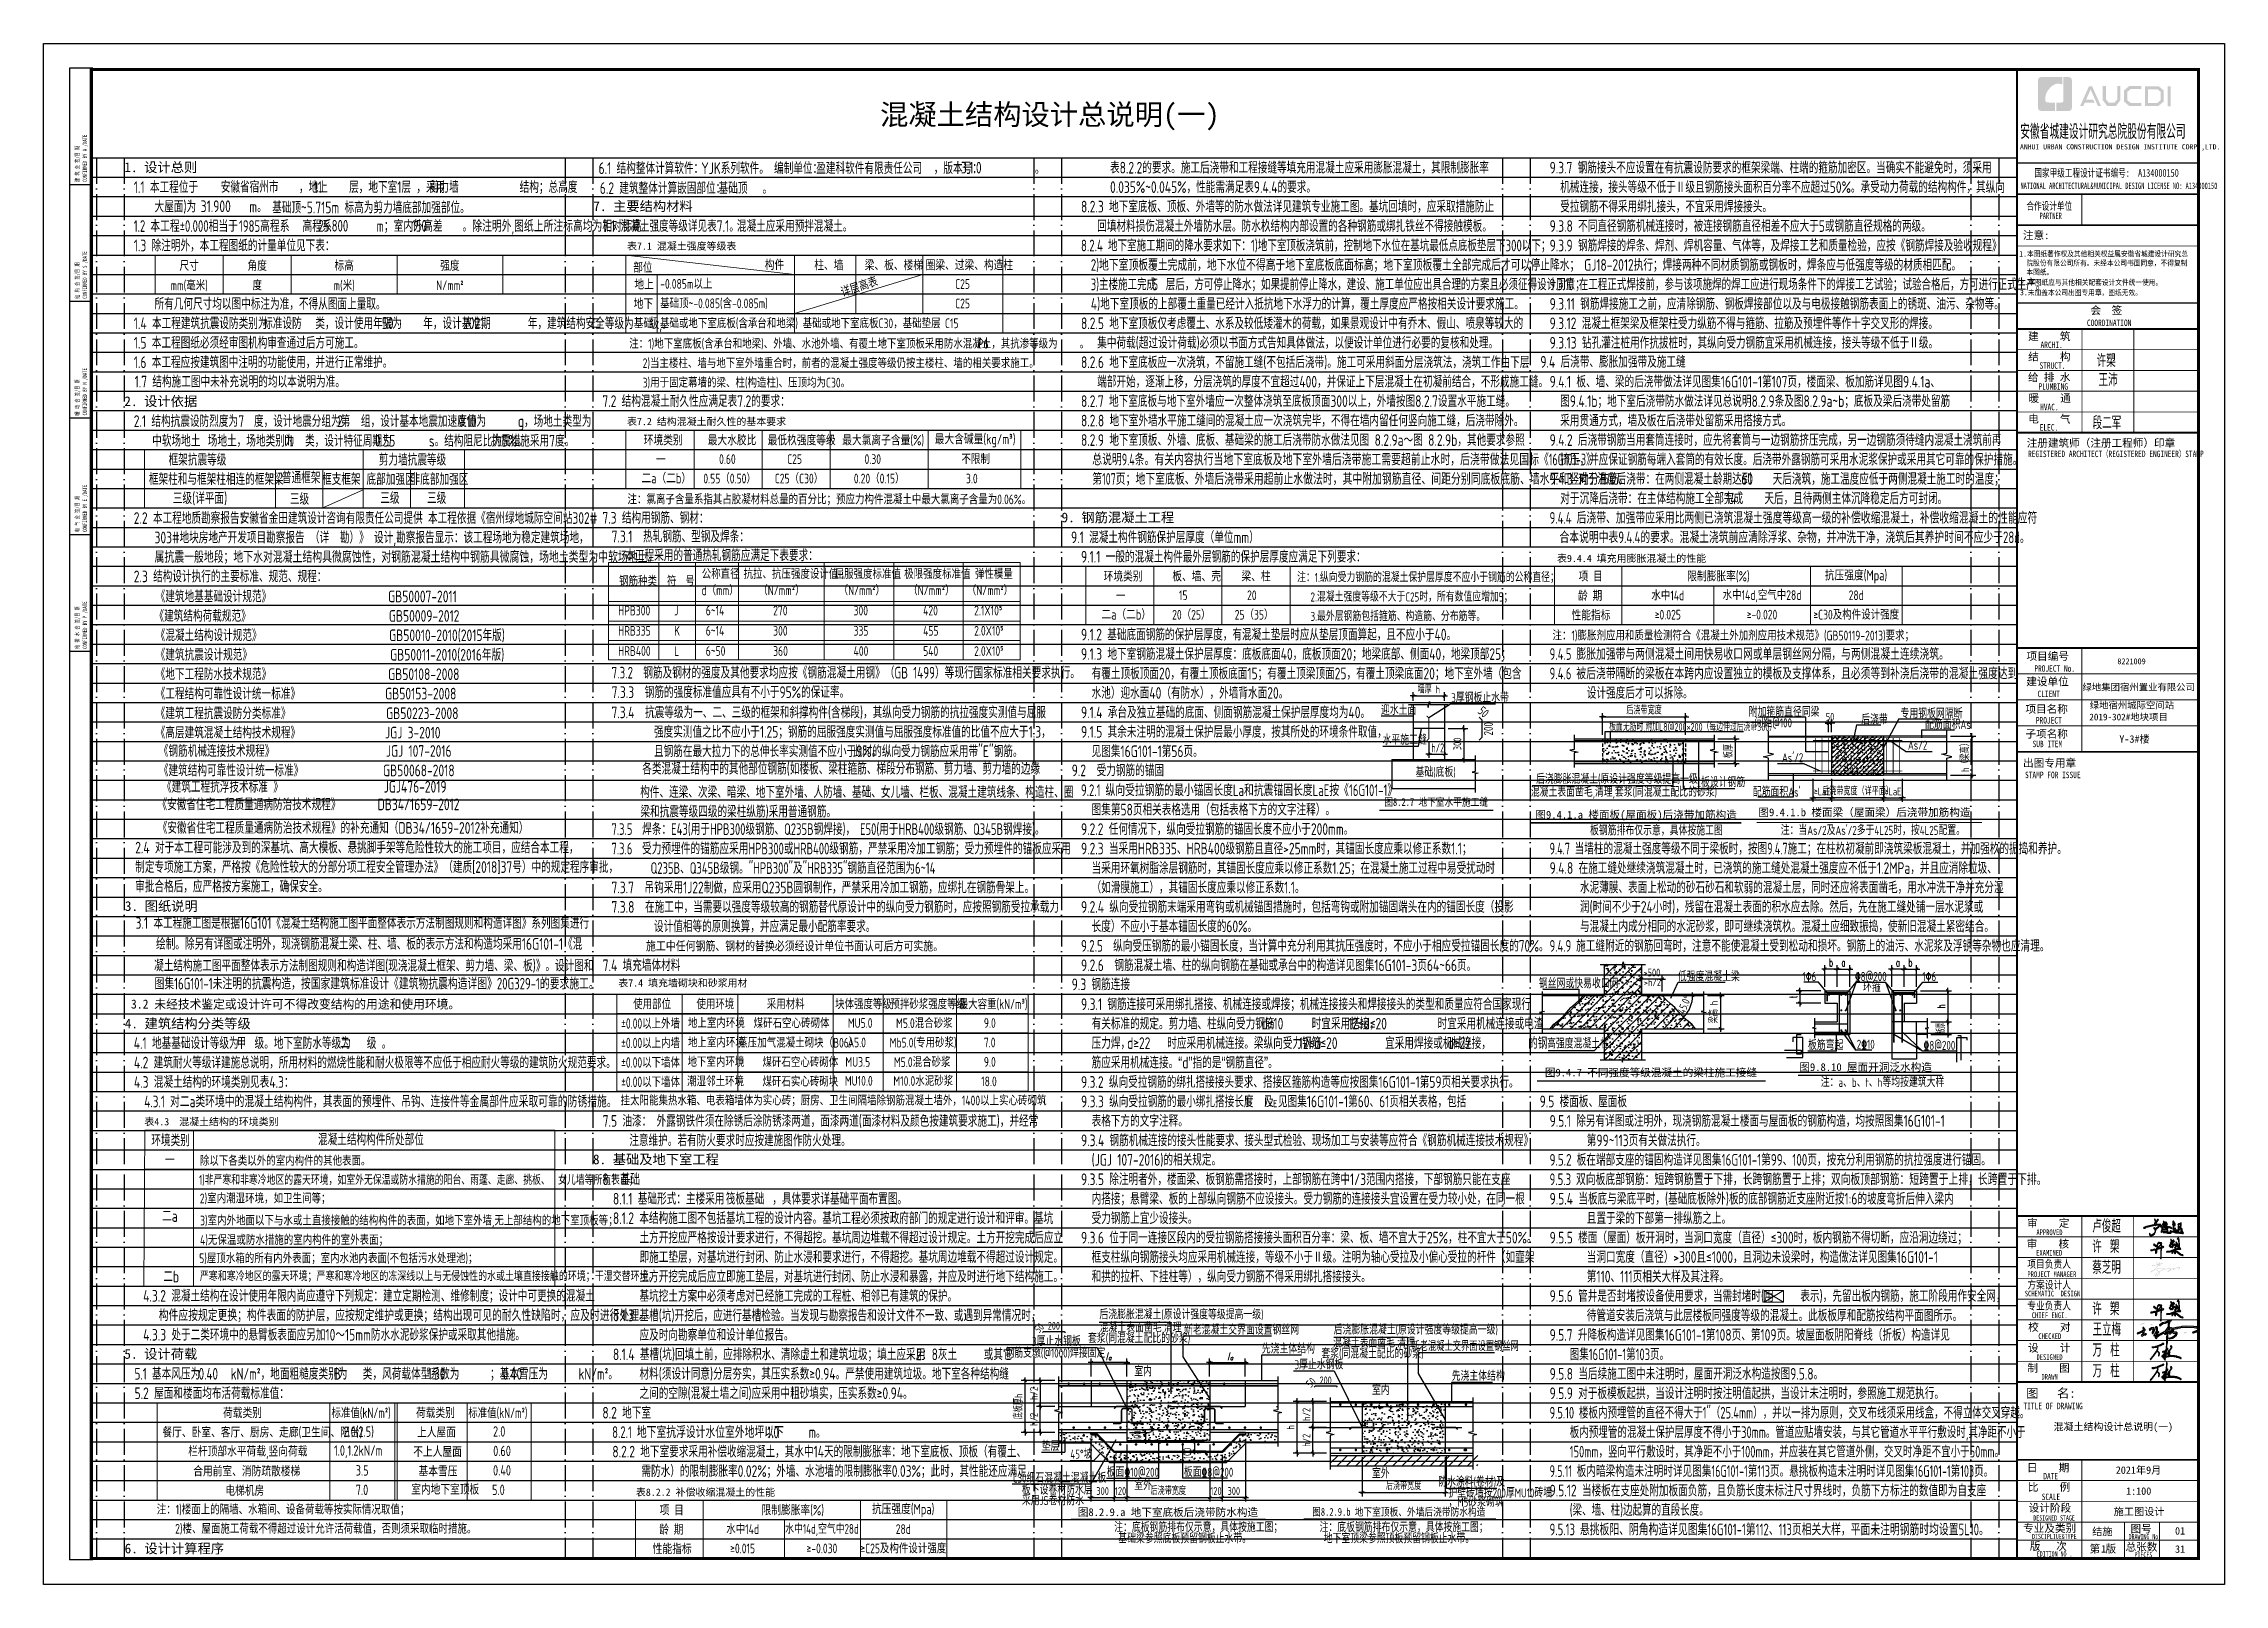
# Model space of a CAD drawing. Extents: x -668857 to 143095, y -247466 to 228182.
# Drawn here: x -638885 to -554785, y 166782 to 226182 of the extents above; entities that cross this region are included whole.
import ezdxf
from ezdxf.enums import TextEntityAlignment as Align

# ---------------------------------------------------------------- set-up
doc = ezdxf.new("R2010")
doc.units = 0
doc.header["$LTSCALE"] = 1000
for name, pattern in [('D1', [14, 10, -2, 0, -2]), ('D3轴线点划线', [18.5, 12, -3, 0.5, -3]), ('DASHED', [0.75, 0.5, -0.25]), ('H3普通虚线', [4.2, 3, -1.2]), ('HIDDEN2', [0.1875, 0.125, -0.0625])]:
    doc.linetypes.add(name, pattern=pattern)
doc.layers.get('0').update_dxf_attribs({"linetype": 'CONTINUOUS'})
doc.layers.get('DEFPOINTS').update_dxf_attribs({"linetype": 'CONTINUOUS'})
for name, color, linetype in [('C-SHET-TTLB', 11, 'CONTINUOUS'), ('C-THCK', 210, 'CONTINUOUS'), ('PUB_TITLE', 4, 'CONTINUOUS'), ('S-DETL-AXIS', 8, 'D3轴线点划线'), ('S-DETL-DIM', 151, 'CONTINUOUS'), ('S-DETL-HATCH', 253, 'CONTINUOUS'), ('S-DETL-LINE1', 2, 'CONTINUOUS'), ('S-DETL-RBAR', 1, 'CONTINUOUS'), ('S-DETL-TEXT', 7, 'CONTINUOUS'), ('图签文字', 4, 'CONTINUOUS'), ('水平筋标注', 7, 'CONTINUOUS')]:
    doc.layers.add(name, color=color, linetype=linetype)
for name, color, linetype, lineweight in [('S-1-TEXT', 7, 'CONTINUOUS', 18), ('S-1-修改', 23, 'CONTINUOUS', 18), ('可改文字', 6, 'CONTINUOUS', 18), ('图框', 9, 'CONTINUOUS', 18), ('图签', 147, 'CONTINUOUS', 18)]:
    doc.layers.add(name, color=color, linetype=linetype, lineweight=lineweight)
doc.styles.add('HT', font='simhei.ttf')
doc.styles.add('HZ2', font='romans.shx', dxfattribs={"width": 0.5, "bigfont": 'hztxt.shx'})
doc.styles.add('ita', font='italic.shx', dxfattribs={"width": 0.9, "bigfont": 'tssdchn.shx'})
doc.styles.add('SHEET-ECADI', font='simhei.ttf', dxfattribs={"width": 0.7})
doc.styles.add('TS', font='tssdeng.shx', dxfattribs={"width": 0.7, "bigfont": 'tssdchn.shx'})
doc.styles.add('TSSD_DIMENSION', font='Tssdeng.shx', dxfattribs={"width": 0.7, "bigfont": 'tssdchn.shx'})
doc.styles.add('TSSD_Label', font='Tssdeng.shx', dxfattribs={"width": 0.7, "bigfont": 'hztxt.shx'})
doc.styles.add('TSSD_REIN', font='tssdeng.shx', dxfattribs={"width": 0.7, "height": 300, "bigfont": 'tssdchn.shx'})
doc.styles.add('TXT1', font='tssdeng.shx', dxfattribs={"width": 0.75, "bigfont": 'tssdchn.shx'})
doc.styles.add('华文行楷', font='tssdeng.shx', dxfattribs={"width": 0.75, "height": 350, "bigfont": 'hztxt.shx'})
doc.styles.add('宋体', font='', dxfattribs={"height": 50})
doc.styles.add('建筑图签-1', font='simhei.ttf', dxfattribs={"width": 0.7})
doc.styles.add('建筑图签-2', font='TXT.shx', dxfattribs={"width": 0.5, "bigfont": 'HZTXT.shx'})
doc.styles.add('黑体', font='simhei.ttf')
doc.styles.get('宋体').set_extended_font_data('SimSun')
doc.dimstyles.new('DIM25', dxfattribs={"dimtxt": 300, "dimasz": 0.8, "dimexe": 150, "dimexo": 150, "dimgap": 100, "dimtad": 1, "dimdec": 0, "dimlfac": 0.25, "dimrnd": 1, "dimzin": 0, "dimdsep": 46, "dimtxsty": 'TS', "dimblk": '_DIMX', "dimcen": 0, "dimclrd": 256, "dimclre": 256, "dimclrt": 43, "dimadec": 1, "dimazin": 0, "dimtfac": 1, "dimtdec": 0, "dimtix": 1, "dimtmove": 2, "dimatfit": 3, "dimldrblk": 'ARCHTICK', "dimfxl": 0, "dimtolj": 1, "dimtzin": 1, "dimarcsym": 0})
pattern_1 = [(50, (-2248436.15, 40239.1), (455.46167, -39.84771), [47.625, -523.875]), (355, (-2248436.15, 40239.1), (-88.10706, 477.64161), [38.1, -419.1]), (100.451, (-2248398.2, 40235.8), (367.35625, 437.79172), [40.475, -445.225]), (46.1842, (-2248436.15, 40366.1), (677.6976, -105.10582), [71.4375, -785.8125]), (96.6356, (-2248379.7, 40357.36), (593.51059, 618.5639), [60.7125, -667.8375]), (351.184, (-2248436.15, 40366.1), (593.5115, 618.5628), [57.15, -628.65]), (21, (-2248372.65, 40334.37), (379.0372, -255.6638), [47.625, -523.875]), (326, (-2248372.65, 40334.37), (154.50507, 460.46992), [38.1, -419.1]), (71.4514, (-2248341.07, 40313.06), (533.54123, 204.80714), [40.475, -445.225]), (37.5, (-2248436.15, 40239.12), (7.721508, 211.387597), [0, -414.02, 0, -425.45, 0, -420.6875]), (7.5, (-2248436.15, 40239.12), (167.049156, 250.451437), [0, -242.57, 0, -404.495, 0, -160.3375]), (327.5, (-2248577.76, 40239.12), (338.976488, -14.32186), [0, -158.75, 0, -495.3, 0, -657.225]), (317.5, (-2248641.26, 40239.12), (370.322953, 63.56623), [0, -206.375, 0, -328.93, 0, -466.725])]

msp = doc.modelspace()

# ---------------------------------------------------------------- texts
at = {"layer": 'S-1-TEXT', "style": '黑体'}
for s, height, p in [('混凝土结构设计总说明(一)', 800, (-606628.4, 223050.03)), ('1. 设计总则', 375, (-635772.71, 221228.25)), ('7. 主要结构材料', 375, (-617688.1, 219728.25)), ('表7.1 混凝土强度等级表', 281.25, (-616385.81, 218236.24)), ('2. 设计依据', 375, (-635772.71, 212207.9)), ('表7.2 结构混凝土耐久性的基本要求', 281.25, (-616386.9, 211473.59)), ('9. 钢筋混凝土工程', 375, (-599628.71, 207728.25)), ('表9.4.4 填充用膨胀混凝土的性能', 281.25, (-580522.41, 206196.04)), ('3. 图纸说明', 375, (-635752.77, 192744.51)), ('表7.4 填充墙砌块和砂浆用材', 281.25, (-616722.61, 189829.69)), ('4. 建筑结构分类等级', 375, (-635756.03, 188216.5)), ('表4.3  混凝土结构的环境类别', 281.25, (-634998.22, 184479.08)), ('8. 基础及地下室工程', 375, (-617700.71, 182980.81)), ('5. 设计荷载', 375, (-635772.71, 175478.25)), ('表8.2.2 补偿收缩混凝土的性能', 281.25, (-616045.06, 170196.04)), ('6. 设计计算程序', 375, (-635760.1, 167978.25))]:
    msp.add_text(s, height=height, dxfattribs=at).set_placement(p)
at = {"layer": 'S-1-TEXT'}
for s, height, style, width, p in [('6.1 结构整体计算软件：', 450, 'TS', 0.75, (-617483.27, 221154.73)), ('编制单位：                     ，版本号：          。', 450, 'TS', 0.75, (-610716.97, 221154.73)), ('       表8.2.2的要求。施工后浇带和工程接缝等填充用混凝土应采用膨胀混凝土，其限制膨胀率', 450, 'TS', 0.75, (-599193.47, 221174.71)), ('9.3.7 钢筋接头不应设置在有抗震设防要求的框架梁端、柱端的箍筋加密区。当确实不能避免时，须采用', 450, 'TS', 0.75, (-580807.66, 221174.71)), ('1.1 本工程位于                   ，地上    层，地下室1层 ，采用              结构；总高度', 450, 'TS', 0.75, (-635407.9, 220424.71)), ('6.2 建筑整体计算嵌固部位：       。', 450, 'TS', 0.75, (-617433.32, 220386.35)), ('       0.035%%%~0.045%%%，性能需满足表9.4.4的要求。', 450, 'TS', 0.75, (-599193.47, 220424.71)), ('  机械连接，接头等级不低于Ⅱ级且钢筋接头面积百分率不应超过50%%%。承受动力荷载的结构构件，其纵向', 450, 'TS', 0.75, (-580807.66, 220424.71)), ('大屋面)为          m。', 450, 'TS', 0.75, (-634607.08, 219674.71)), ('8.2.3 地下室底板、顶板、外墙等的防水做法详见建筑专业施工图。基坑回填时，应采取措施防止', 450, 'TS', 0.75, (-598879.66, 219674.71)), ('  受拉钢筋不得采用绑扎接头，不宜采用焊接接头。', 450, 'TS', 0.75, (-580807.66, 219674.71)), ('1.2 本工程%%P0.000相当于             高程系         m；室内外高差    。除注明外,图纸上所注标高均为相对标高。', 450, 'TS', 0.7, (-635407.9, 218924.71)), ('1.3 除注明外，本工程图纸的计量单位见下表：', 450, 'TS', 0.75, (-635407.9, 218174.71)), ('7.1 混凝土强度等级详见表7.1。', 450, 'TS', 0.75, (-617323.28, 218924.71)), ('8.2.4 地下室施工期间的降水要求如下：1)地下室顶板浇筑前，控制地下水位在基坑最低点底板垫层下300以下；', 450, 'TS', 0.71, (-598879.66, 218174.71)), ('       回填材料损伤混凝土外墙防水层。防水杦结构内部设置的各种钢筋或绑扎铁丝不得接触模板。', 450, 'TS', 0.75, (-599688.47, 218924.71)), ('9.3.8 不同直径钢筋机械连接时，被连接钢筋直径相差不应大于5或钢筋直径规格的两级。', 450, 'TS', 0.75, (-580807.66, 218924.71)), ('9.3.9 钢筋焊接的焊条、焊剂、焊机容量、气体等，及焊接工艺和质量检验，应按《钢筋焊接及验收规程》', 450, 'TS', 0.75, (-580807.66, 218174.71)), ('梁、板、楼梯', 400, 'TS', 0.75, (-607220.57, 217443.03)), ('圈梁、过梁、构造柱', 400, 'TS', 0.75, (-604870.85, 217446.35)), ('2)地下室顶板覆土完成前，地下水位不得高于地下室底板底面标高；地下室顶板覆土全部完成后才可以停止降水；', 450, 'TS', 0.7, (-598498.78, 217424.71)), ('  GJ18-2012执行；焊接两种不同材质钢筋或钢板时，焊条应与低强度等级的材质相匹配。', 450, 'TS', 0.75, (-579885.54, 217424.71)), ('地上', 400, 'TS', 0.75, (-616103.5, 216701.54)), ('C25', 375, 'TS', 0.75, (-603733.28, 216727)), ('3)主楼施工完成  层后，方可停止降水；如果提前停止降水，建设、施工单位应出具合理的方案且必须征得设计同意；', 450, 'TS', 0.68, (-598498.78, 216674.71)), ('9.3.10 在工程正式焊接前，参与该项施焊的焊工应进行现场条件下的焊接工艺试验；试验合格后，方可进行正式生产。', 450, 'TS', 0.68, (-580807.66, 216674.71)), ('所有几何尺寸均以图中标注为准，不得从图面上量取。', 450, 'TS', 0.75, (-634607.08, 215924.71)), ('地下', 400, 'TS', 0.75, (-616127.02, 215953.92)), ('C25', 375, 'TS', 0.75, (-603733.28, 215977)), ('4)地下室顶板的上部覆土重量已经计入抵抗地下水浮力的计算，覆土厚度应严格按相关设计要求施工。', 450, 'TS', 0.75, (-598498.78, 215924.71)), ('9.3.11 钢筋焊接施工之前，应清除钢筋、钢板焊接部位以及与电极接触钢筋表面上的锈斑、油污、杂物等。', 450, 'TS', 0.75, (-580807.66, 215924.71)), ('基础', 400, 'TS', 0.75, (-616127.02, 215203.92)), ('8.2.5 地下室顶板仅考虑覆土、水系及较低矮灌木的荷载，如果景观设计中有乔木、假山、喷泉等较大的', 450, 'TS', 0.75, (-598879.66, 215174.71)), ('9.3.12 混凝土框架梁及框架柱受力纵筋不得与箍筋、拉筋及预埋件等作十字交叉形的焊接。', 450, 'TS', 0.75, (-580807.66, 215174.71)), ('       集中荷载(超过设计荷载)必须以书面方式告知具体做法，以便设计单位进行必要的复核和处理。', 450, 'TS', 0.75, (-599688.47, 214424.71)), ('9.3.13 钻孔灌注桩用作抗拔桩时，其纵向受力钢筋宜采用机械连接，接头等级不低于Ⅱ级。', 450, 'TS', 0.75, (-580807.66, 214424.71)), ('8.2.6 地下室底板应一次浇筑，不留施工缝(不包括后浇带)。施工可采用斜面分层浇筑法，浇筑工作由下层', 450, 'TS', 0.75, (-598879.66, 213674.71)), ('9.4 后浇带、膨胀加强带及施工缝', 450, 'TS', 0.75, (-581165.44, 213689.88)), ('       端部开始，逐渐上移，分层浇筑的厚度不宜超过400，并保证上下层混凝土在初凝前结合，不形成施工缝。', 450, 'TS', 0.75, (-599688.47, 212924.71)), ('9.4.1 板、墙、梁的后浇带做法详见图集16G101-1第107页，楼面梁、板加筋详见图9.4.1a、\x8f', 450, 'TS', 0.75, (-580807.66, 212924.71)), ('7.2 结构混凝土耐久性应满足表7.2的要求：', 450, 'TS', 0.75, (-617335.9, 212174.71)), ('8.2.7 地下室底板与地下室外墙应一次整体浇筑至底板顶面300以上，外墙按图8.2.7设置水平施工缝。', 450, 'TS', 0.75, (-598879.66, 212174.71)), ('  图9.4.1b；地下室后浇带防水做法详见总说明8.2.9条及图8.2.9a~b；底板及梁后浇带处留筋', 450, 'TS', 0.75, (-580807.66, 212174.71)), ('     场地土，场地类别为  类，设计特征周期为       s。结构阻尼比为5%%%。', 450, 'TS', 0.75, (-633578.05, 210646.88)), ('8.2.8 地下室外墙水平施工缝间的混凝土应一次浇筑完毕，不得在墙内留任何竖向施工缝，后浇带除外。', 450, 'TS', 0.75, (-598879.66, 211424.71)), ('8.2.9 地下室顶板、外墙、底板、基础梁的施工后浇带防水做法见图 8.2.9a～图 8.2.9b，其他要求参照', 450, 'TS', 0.75, (-598879.66, 210674.71)), ('9.4.2 后浇带钢筋当用套筒连接时，应先将套筒与一边钢筋挤压完成，另一边钢筋须待缝内混凝土浇筑前再', 450, 'TS', 0.75, (-580807.66, 210674.71)), ('  采用贯通方式，墙及板在后浇带处留筋采用搭接方式。', 450, 'TS', 0.75, (-580807.66, 211424.71)), ('框架抗震等级', 450, 'TS', 0.75, (-634065.65, 209915.77)), ('剪力墙抗震等级', 450, 'TS', 0.75, (-625959.21, 209915.77)), ('0.60', 375, 'TS', 0.75, (-612836.16, 209977)), ('C25', 375, 'TS', 0.75, (-610211.16, 209977)), ('0.30', 375, 'TS', 0.75, (-607226.13, 209977)), ('不限制', 375, 'TS', 0.75, (-603488.93, 209977)), ('       总说明9.4条。有关内容执行当地下室底板及地下室外墙后浇带施工需要超前止水时，后浇带做法见国标《16G101-3》', 450, 'TS', 0.65, (-599688.47, 209924.71)), ('  挤压，并应保证钢筋每端入套筒的有效长度。后浇带外露钢筋可采用水泥浆保护或采用其它可靠的保护措施。', 450, 'TS', 0.75, (-580807.66, 209924.71)), ('框架柱和与框架柱相连的框架梁', 450, 'TS', 0.75, (-634824.04, 209166.32)), ('普通框架', 450, 'TS', 0.75, (-629694.39, 209224.06)), ('框支框架', 450, 'TS', 0.75, (-628145.9, 209166.32)), ('底部加强区', 450, 'TS', 0.75, (-626433.31, 209166.32)), ('非底部加强区', 450, 'TS', 0.75, (-624733.49, 209166.32)), ('0.55（0.50）', 375, 'TS', 0.75, (-613442.9, 209227)), ('C25（C30）', 375, 'TS', 0.75, (-610688.46, 209227)), ('0.20（0.15）', 375, 'TS', 0.75, (-607639.06, 209227)), ('3.0', 375, 'TS', 0.75, (-603314.87, 209227)), ('       第107页；地下室底板、外墙后浇带采用超前止水做法时，其中附加钢筋直径、间距分别同底板底筋、墙水平和竖向分布筋。', 450, 'TS', 0.65, (-599688.47, 209174.71)), ('9.4.3 对于温度后浇带：在两侧混凝土龄期达到    天后浇筑，施工温度应低于两侧混凝土施工时的温度；', 450, 'TS', 0.75, (-580807.66, 209174.71)), ('  对于沉降后浇带：在主体结构施工全部完成    天后，且待两侧主体沉降稳定后方可封闭。', 450, 'TS', 0.75, (-580807.66, 208424.71)), ('7.3 结构用钢筋、钢材：', 450, 'TS', 0.75, (-617335.9, 207674.71)), ('9.4.4 后浇带、加强带应采用比两侧已浇筑混凝土强度等级高一级的补偿收缩混凝土，补偿收缩混凝土的性能应符', 450, 'TS', 0.7, (-580807.66, 207674.71)), ('7.3.1  热轧钢筋、型钢及焊条：', 450, 'TS', 0.75, (-616981.07, 206954.87)), ('9.1 混凝土构件钢筋保护层厚度（单位mm）', 450, 'TS', 0.75, (-599263.9, 206924.71)), ('  合本说明中表9.4.4的要求。混凝土浇筑前应清除浮浆、杂物，并冲洗干净，浇筑后其养护时间不应少于28d。', 450, 'TS', 0.7, (-580807.66, 206924.71)), ('  本工程采用的普通热轧钢筋应满足下表要求：', 450, 'TS', 0.75, (-616862.47, 206229.38)), ('9.1.1 一般的混凝土构件最外层钢筋的保护层厚度应满足下列要求：', 450, 'TS', 0.75, (-598879.66, 206174.71)), ('注：1.纵向受力钢筋的混凝土保护层厚度不应小于钢筋的公称直径；', 350, 'TS', 0.75, (-590546.37, 205424.71)), ('《建筑结构荷载规范》                          GB50009-2012', 450, 'TS', 0.75, (-634610.63, 203893.27)), ('《建筑地基基础设计规范》                      GB50007-2011', 450, 'TS', 0.75, (-634562.44, 204643.27)), ('20（25）', 375, 'TS', 0.75, (-595363.11, 203977)), ('15', 375, 'TS', 0.75, (-595099.87, 204727)), ('25（35）', 375, 'TS', 0.75, (-592952.17, 203977)), ('20', 375, 'TS', 0.75, (-592474.87, 204727)), ('2.混凝土强度等级不大于C25时，所有数值应增加5；', 350, 'TS', 0.75, (-590025.41, 204674.71)), ('《混凝土结构设计规范》                        GB50010-2010(2015年版)', 450, 'TS', 0.75, (-634562.44, 203146.88)), ('9.1.2 基础底面钢筋的保护层厚度，有混凝土垫层时应从垫层顶面算起，且不应小于40。', 450, 'TS', 0.75, (-598879.66, 203174.71)), ('3.最外层钢筋包括箍筋、构造筋、分布筋等。', 350, 'TS', 0.75, (-590025.41, 203924.71)), ('《建筑抗震设计规范》                          GB50011-2010(2016年版)', 450, 'TS', 0.75, (-634562.44, 202396.88)), ('9.1.3 地下室钢筋混凝土保护层厚度：底板底面40，底板顶面20；地梁底部、侧面40，地梁顶部25；', 450, 'TS', 0.75, (-598879.66, 202424.71)), ('9.4.5 膨胀加强带与两侧混凝土间用快易收口网或单层钢丝网分隔，与两侧混凝土连续浇筑。', 450, 'TS', 0.7, (-580807.66, 202424.71)), ('《地下工程防水技术规范》                      GB50108-2008', 450, 'TS', 0.75, (-634562.44, 201646.88)), ('7.3.2  钢筋及钢材的强度及其他要求均应按《钢筋混凝土用钢》（GB 1499）等现行国家标准相关要求执行。', 450, 'TS', 0.72, (-616981.07, 201704.87)), ('  有覆土顶板顶面20，有覆土顶板底面15；有覆土顶梁顶面25，有覆土顶梁底面20；地下室外墙（包含', 450, 'TS', 0.75, (-598879.66, 201674.71)), ('9.4.6 被后浇带隔断的梁板在本跨内应设置独立的模板及支撑体系，且必须等到补浇后浇带的混凝土强度达到', 450, 'TS', 0.7, (-580807.66, 201674.71)), ('《工程结构可靠性设计统一标准》                GB50153-2008', 450, 'TS', 0.75, (-634562.44, 200896.88)), ('7.3.3  钢筋的强度标准值应具有不小于95%%%的保证率。', 450, 'TS', 0.75, (-616981.07, 200954.87)), ('  水池）迎水面40（有防水），外墙背水面20。', 450, 'TS', 0.75, (-598879.66, 200924.71)), ('       设计强度后才可以拆除。', 450, 'TS', 0.75, (-580807.66, 200924.71)), ('《建筑工程抗震设防分类标准》                  GB50223-2008', 450, 'TS', 0.75, (-634562.44, 200139.58)), ('7.3.4  抗震等级为一、二、三级的框架和斜撑构件(含梯段)，其纵向受力钢筋的抗拉强度实测值与屈服', 450, 'TS', 0.75, (-616985.11, 200174.71)), ('9.1.4 承台及独立基础的底面、侧面钢筋混凝土保护层厚度均为40。', 450, 'TS', 0.75, (-598879.66, 200174.71)), ('《高层建筑混凝土结构技术规程》                JGJ 3-2010', 450, 'TS', 0.75, (-634562.44, 199393.27)), ('        强度实测值之比不应小于1.25；钢筋的屈服强度实测值与屈服强度标准值的比值不应大于1.3，', 450, 'TS', 0.75, (-616985.11, 199424.71)), ('9.1.5 其余未注明的混凝土保护层最小厚度，按其所处的环境条件取值，', 450, 'TS', 0.75, (-598879.66, 199424.71)), ('《钢筋机械连接技术规程》                     JGJ 107-2016', 450, 'TS', 0.75, (-634439.22, 198686.33)), ('各类混凝土结构中的其他部位钢筋(如楼板、梁柱箍筋、梯段分布钢筋、剪力墙、剪力墙的边缘', 450, 'TS', 0.75, (-615797.49, 198003.43)), ('        且钢筋在最大拉力下的总伸长率实测值不应小于9%%%。', 450, 'TS', 0.75, (-616985.11, 198674.71)), ('  见图集16G101-1第56页。', 450, 'TS', 0.75, (-598879.66, 198674.71)), ('《建筑结构可靠性设计统一标准》               GB50068-2018', 450, 'TS', 0.75, (-634439.22, 197936.33)), ('9.2  受力钢筋的锚固', 450, 'TS', 0.75, (-599237.44, 197939.88)), ('9.2.1 纵向受拉钢筋的最小锚固长度L\x8ea\x8f和抗震锚固长度L\x8eaE\x8f按《16G101-1》', 450, 'TS', 0.7, (-598879.66, 197174.71)), ('构件、连梁、次梁、暗梁、地下室外墙、人防墙、基础、女儿墙、栏板、混凝土建筑线条、构造柱、圈', 450, 'TS', 0.75, (-615876.91, 197102.1)), ('梁和抗震等级四级的梁柱纵筋)采用普通钢筋。', 450, 'TS', 0.75, (-615869.47, 196352.1)), ('  图集第58页相关\x8f表格选用（包括表格下方的文字注释）。', 450, 'TS', 0.75, (-598879.66, 196424.71)), ('《安徽省住宅工程质量通病防治技术规程》的补充通知（DB34/1659-2012补充通知）', 450, 'TS', 0.75, (-634484.22, 195721.23)), ('7.3.5  焊条：E43(用于HPB300级钢筋、Q235B钢焊接)， E50(用于HRB400级钢筋、Q345B钢焊接)。', 450, 'TS', 0.69, (-616985.11, 195674.71)), ('9.2.2 任何情况下，纵向受拉钢筋的锚固长度不应小于200mm。\x8f', 450, 'TS', 0.75, (-598879.66, 195674.71)), ('7.3.6  受力预埋件的锚筋应采用HPB300或HRB400级钢筋，严禁采用冷加工钢筋；受力预埋件的锚板应采用', 450, 'TS', 0.69, (-616985.11, 194924.71)), ('9.2.3 当采用HRB335、HRB400级钢筋且直径>25mm时，其锚固长度应乘以修正系数1.1；\x8f', 450, 'TS', 0.75, (-598879.66, 194924.71)), ('9.4.7 当墙柱的混凝土强度等级不同于梁板时，按图9.4.7施工；在柱杦初凝前即浇筑梁板混凝土，并加强杦的振捣和养护。', 450, 'TS', 0.66, (-580807.66, 194924.71)), ('        Q235B、Q345B级钢。"HPB300"及"HRB335"钢筋直径范围为6~14', 450, 'TS', 0.69, (-616985.11, 194174.71)), ('  当采用环氧树脂涂层钢筋时，其锚固长度应乘以修正系数1.25；在混凝土施工过程中易受扰动时', 450, 'TS', 0.75, (-598879.66, 194174.71)), ('9.4.8 在施工缝处继续浇筑混凝土时，已浇筑的施工缝处混凝土强度应不低于1.2MPa，并且应消除垃圾、', 450, 'TS', 0.75, (-580807.66, 194174.71)), ('7.3.7  吊钩采用1J22制做，应采用Q235B圆钢制作，严禁采用冷加工钢筋，应绑扎在钢筋骨架上。', 450, 'TS', 0.75, (-616985.11, 193424.71)), ('  （如滑膜施工），其锚固长度应乘以修正系数1.1。', 450, 'TS', 0.75, (-598879.66, 193424.71)), ('  水泥薄膜、表面上松动的砂石砂石和软弱的混凝土层，同时还应将表面凿毛，用水冲洗干净并充分湿', 450, 'TS', 0.75, (-580046.05, 193424.71)), ('7.3.8  在施工中，当需要以强度等级较高的钢筋替代原设计中的纵向受力钢筋时，应按照钢筋受拉承载力', 450, 'TS', 0.75, (-616985.11, 192674.71)), ('9.2.4 纵向受拉钢筋末端采用弯钩或机械锚固措施时，包括弯钩或附加锚固端头在内的锚固长度（投影\x8f', 450, 'TS', 0.75, (-598879.66, 192674.71)), ('  润(时间不少于24小时)，残留在混凝土表面的积水应去除。然后，先在施工缝处铺一层水泥浆或', 450, 'TS', 0.75, (-580046.05, 192674.71)), ('3.1 本工程施工图是根据16G101《混凝土结构施工图平面整体表示方法制图规则和构造详图》系列图集进行', 450, 'TS', 0.75, (-635338.1, 192055.17)), ('绘制。除另有详图或注明外，现浇钢筋混凝土梁、柱、墙、板的表示方法和构造均采用16G101-1《混', 450, 'TS', 0.75, (-634549.9, 191248.21)), ('        设计值相等的原则换算，并应满足最小配筋率要求。', 450, 'TS', 0.75, (-616985.11, 191924.71)), ('  长度）不应小于基本锚固长度的60%%%。', 450, 'TS', 0.75, (-598879.66, 191924.71)), ('  与混凝土内成分相同的水泥砂浆，即可继续浇筑杦。混凝土应细致振捣，使新旧混凝土紧密结合。', 450, 'TS', 0.75, (-580046.05, 191924.71)), ('凝土结构施工图平面整体表示方法制图规则和构造详图(现浇混凝土框架、剪力墙、梁、板)》。设计图和', 450, 'TS', 0.75, (-634623.05, 190411.38)), ('7.4 填充墙体材料', 450, 'TS', 0.75, (-617323.28, 190424.71)), ('施工中任何钢筋、钢材的替换必须经设计单位书面认可后方可实施。', 350, '黑体', 0.8, (-615652.15, 191224.12)), ('9.2.5  纵向受压钢筋的最小锚固长度，当计算中充分利用其抗压强度时，不应小于相应受拉锚固长度的70%%%。 ', 450, 'TS', 0.72, (-598879.66, 191174.71)), ('9.2.6  钢筋混凝土墙、柱的纵向钢筋在基础或承台中的构造详见图集16G101-3页64~66页。', 450, 'TS', 0.75, (-598879.66, 190424.71)), ('9.4.9 施工缝附近的钢筋回弯时，注意不能使混凝土受到松动和损坏。钢筋上的油污、水泥浆及浮锈等杂物也应清理。', 450, 'TS', 0.69, (-580807.66, 191174.71)), ('图集16G101-1未注明的抗震构造，按国家建筑标准设计《建筑物抗震构造详图》20G329-1的要求施工。', 450, 'TS', 0.7, (-634607.08, 189717.24)), ('9.3 钢筋连接', 450, 'TS', 0.75, (-599237.44, 189689.88)), ('使用部位', 400, 'TS', 0.7, (-616147.26, 188956.24)), (' 使用环境', 400, 'TS', 0.7, (-613878.38, 188956.24)), ('采用材料', 400, 'TS', 0.7, (-610993.38, 188956.24)), ('块体强度等级', 400, 'TS', 0.7, (-608359.94, 188956.24)), ('预拌砂浆强度等级', 400, 'TS', 0.7, (-606226.19, 188956.24)), ('最大容重(kN/m\x8c3\x8d)', 400, 'TS', 0.7, (-603591.99, 188956.24)), ('9.3.1 钢筋连接可采用绑扎搭接、机械连接或焊接；机械连接接头和焊接接头的类型和质量应符合国家现行\x8f', 450, 'TS', 0.75, (-598879.66, 188924.71)), ('%%P0.00以上外墙', 400, 'TS', 0.7, (-616611.09, 188204.58)), ('  有关标准的规定。剪力墙、柱纵向受力钢筋       时宜采用搭接，           时宜采用机械连接或电渣', 450, 'TS', 0.75, (-598879.66, 188174.71)), ('%%P0.00以上内墙', 400, 'TS', 0.7, (-616611.09, 187454.58)), ('  压力焊，       时应采用机械连接。梁纵向受力钢筋            宜采用焊接或机械连接，       的钢', 450, 'TS', 0.75, (-598879.66, 187424.71)), ('4.2 建筑耐火等级详建施总说明，所用材料的燃烧性能和耐火极限等不应低于相应耐火等级的建筑防火规范要求。', 450, 'TS', 0.75, (-635402.67, 186674.71)), ('%%P0.00以下墙体', 400, 'TS', 0.7, (-616611.09, 186704.58)), ('  筋应采用机械连接。“d”指的是“钢筋直径”。', 450, 'TS', 0.75, (-598879.66, 186674.71)), ('4.3 混凝土结构的环境类别见表4.3：', 450, 'TS', 0.75, (-635402.67, 185924.71)), ('%%P0.00以下墙体', 400, 'TS', 0.7, (-616611.09, 185954.58)), ('9.3.2 纵向受拉钢筋的绑扎搭接接头要求、搭接区箍筋构造等应按图集16G101-1第59页相关要求执行。\x8f', 450, 'TS', 0.75, (-598879.66, 185924.71)), ('4.3.1 对二a类环境中的混凝土结构构件，其表面的预埋件、吊钩、连接件等金属部件应采取可靠的防锈措施。', 450, 'TS', 0.73, (-635004.96, 185174.71)), ('9.3.3 纵向受拉钢筋的最小绑扎搭接长度  及', 450, 'TS', 0.75, (-598877.83, 185174.71)), ('l', 375, '华文行楷', 0.75, (-592514.4, 185190.41)), ('l', 225, '华文行楷', 0.75, (-592372.27, 185193.48)), ('l', 375, '华文行楷', 0.75, (-591805.26, 185190.41)), ('l', 225, '华文行楷', 0.75, (-591624.77, 185193.48)), ('E', 281.25, 'TS', 0.75, (-591475.73, 185178.6)), ('见图集16G101-1第60、61页相关表格，包括', 450, 'TS', 0.75, (-591282.58, 185174.71)), ('9.5 楼面板、屋面板', 450, 'TS', 0.75, (-581191.9, 185174.71)), ('混凝土结构构件所处部位', 450, 'TS', 0.75, (-628302.99, 183706.32)), ('7.5 油漆： 外露钢铁件须在除锈后涂防锈漆两道，面漆两道(面漆材料及颜色按建筑要求施工)，并经常', 450, 'TS', 0.75, (-617323.28, 184424.71)), ('  表格下方的文字注释。', 450, 'TS', 0.75, (-598879.66, 184424.71)), ('9.5.1 除另有详图或注明外，现浇钢筋混凝土楼面与屋面板的钢筋构造，均按照图集16G101-1', 450, 'TS', 0.75, (-580807.66, 184424.71)), ('环境类别', 450, 'TS', 0.75, (-634731.1, 183674.81)), ('除以下各类以外的室内构件的其他表面。', 375, 'TS', 0.75, (-632859.96, 182924.81)), ('     注意维护。若有防火要求时应按建施图作防火处理。', 450, 'TS', 0.75, (-617323.28, 183674.71)), ('9.3.4 钢筋机械连接的接头性能要求、接头型式检验、现场加工与安装等应符合《钢筋机械连接技术规程》', 450, 'TS', 0.75, (-598877.83, 183674.71)), ('  (JGJ 107-2016)的相关规定。', 450, 'TS', 0.75, (-598879.66, 182924.71)), ('9.5.2 板在端部支座的锚固构造详见图集16G101-1第99、100页，按充分利用钢筋的抗拉强度进行锚固。', 450, 'TS', 0.72, (-580807.66, 182924.71)), ('       第99~113页有关做法执行。', 450, 'TS', 0.75, (-580807.66, 183674.71)), ('一', 450, 'TS', 0.75, (-634205.59, 182924.81)), ('8.1 基础', 450, 'TS', 0.75, (-617335.9, 182174.79)), ('9.3.5 除注明者外，楼面梁、板钢筋需搭接时，上部钢筋在跨中1/3范围内搭接，下部钢筋只能在支座\x8f', 450, 'TS', 0.75, (-598879.66, 182174.71)), ('9.5.3 双向板底部钢筋：短跨钢筋置于下排，长跨钢筋置于上排；双向板顶部钢筋：短跨置于上排，长跨置于下排。', 450, 'TS', 0.7, (-580807.66, 182174.71)), ('2)室内潮湿环境，如卫生间等；', 375, 'TS', 0.75, (-632859.96, 181474.9)), ('8.1.1 基础形式：主楼采用         ，具体要求详基础平面布置图。', 450, 'TS', 0.75, (-616930.29, 181424.79)), ('  内搭接；悬臂梁、板的上部纵向钢筋不应设接头。受力钢筋的连接接头宜设置在受力较小处，在同一根', 450, 'TS', 0.75, (-598879.66, 181424.71)), ('9.5.4 当板底与梁底平时，(基础底板除外)板的底部钢筋近支座附近按1:6的坡度弯折后伸入梁内', 450, 'TS', 0.75, (-580807.66, 181424.71)), ('二a', 450, 'TS', 0.75, (-634314.1, 180758.54)), ('3)室内外地面以下与水或土直接接触的结构构件的表面，如地下室外墙,无上部结构的地下室顶板等；', 375, 'TS', 0.75, (-632850.64, 180621.37)), ('8.1.2 本结构施工图不包括基坑工程的设计内容。基坑工程必须按政府部门的规定进行设计和评审。基坑', 450, 'TS', 0.75, (-616930.29, 180674.79)), ('  受力钢筋上宜少设接头。', 450, 'TS', 0.75, (-598879.66, 180674.71)), ('       且置于梁的下部第一排纵筋之上。', 450, 'TS', 0.75, (-580807.66, 180674.71)), ('4)无保温或防水措施的室内构件的室外表面；', 375, 'TS', 0.75, (-632850.64, 179871.37)), ('     土方开挖应严格按设计要求进行，不得超挖。基坑周边堆载不得超过设计规定。土方开挖完成后应立', 450, 'TS', 0.75, (-616930.29, 179924.79)), ('9.3.6 位于同一连接区段内的受拉钢筋搭接接头面积百分率：梁、板、墙不宜大于25%%%，柱不宜大于50%%%。', 450, 'TS', 0.75, (-598879.66, 179924.71)), ('9.5.5 楼面（屋面）板开洞时，当洞口宽度（直径）≤300时，板内钢筋不得切断，应沿洞边绕过；', 450, 'TS', 0.75, (-580807.66, 179924.71)), ('5)屋顶水箱的所有内外表面；室内水池内表面(不包括污水处理池)；', 375, 'TS', 0.75, (-632885.21, 179165.66)), ('     即施工垫层，对基坑进行封闭、防止水浸和要求进行，不得超挖。基坑周边堆载不得超过设计规定。', 450, 'TS', 0.75, (-616930.29, 179174.79)), ('  框支柱纵向钢筋接头均应采用机械连接，等级不小于Ⅱ级。注明为轴心受拉及小偏心受拉的杆件（如韲架', 450, 'TS', 0.75, (-598879.66, 179174.71)), ('       当洞口宽度（直径）>300且≤1000，且洞边未设梁时，构造做法详见图集16G101-1', 450, 'TS', 0.75, (-580807.66, 179174.71)), (' 二b', 450, 'TS', 0.75, (-634474.32, 178424.81)), ('严寒和寒冷地区的露天环境；严寒和寒冷地区的冻深线以上与无侵蚀性的水或土壤直接接触的环境；干湿交替环境。', 375, 'TS', 0.71, (-632859.96, 178474.9)), ('     土方开挖完成后应立即施工垫层，对基坑进行封闭、防止水浸和暴露，并应及时进行地下结构施工。', 450, 'TS', 0.75, (-616930.29, 178424.79)), ('  和拱的拉杆、下挂柱等），纵向受力钢筋不得采用绑扎搭接接头。', 450, 'TS', 0.75, (-598879.66, 178424.71)), ('       第110、111页相关大样及其注释。', 450, 'TS', 0.75, (-580807.66, 178424.71)), ('4.3.2 混凝土结构在设计使用年限内尚应遵守下列规定：建立定期检测、维修制度；设计中可更换的混凝土', 450, 'TS', 0.75, (-635045.56, 177680.2)), ('     基坑挖土方案中必须考虑对已经施工完成的工程桩、相邻已有建筑的保护。', 450, 'TS', 0.75, (-616930.29, 177674.79)), ('9.5.6 管井是否封堵按设备使用要求，当需封堵时(用     表示)，先留出板内钢筋，施工阶段用作安全网，', 450, 'TS', 0.75, (-580807.66, 177674.71)), ('4.3.3 处于二类环境中的悬臂板表面应另加10～15mm防水水泥砂浆保护或采取其他措施。', 450, 'TS', 0.75, (-635045.56, 176180.2)), ('构件应按规定更换；构件表面的防护层，应按规定维护或更换；结构出现可见的耐久性缺陷时，应及时进行处理。', 450, 'TS', 0.7, (-634445.29, 176930.2)), ('8.1.3 基槽(坑)开挖后，应进行基槽检验。当发现与勘察报告和设计文件不一致、或遇到异常情况时，', 450, 'TS', 0.75, (-616930.29, 176924.79)), ('     应及时向勘察单位和设计单位报告。', 450, 'TS', 0.75, (-616930.29, 176174.79)), ('9.5.7 升降板构造详见图集16G101-1第108页、第109页。坡屋面板阴阳脊线（折板）构造详见', 450, 'TS', 0.75, (-580807.66, 176174.71)), ('       待管道安装后浇筑与此层楼板同强度等级的混凝土。此板板厚和配筋按结构平面图所示。', 450, 'TS', 0.75, (-580807.66, 176924.71)), ('8.1.4 基槽(坑)回填土前，应排除积水、清除虚土和建筑垃圾；填土应采用           或其它', 450, 'TS', 0.75, (-616930.29, 175424.79)), ('图集16G101-1第103页。', 450, 'TS', 0.68, (-580030.11, 175424.71)), ('5.1 基本风压为      kN/m\x8c2\x8d，地面粗糙度类别为   类，风荷载体型系数为      ；基本雪压为      kN/m\x8c2\x8d。 ', 450, 'TS', 0.72, (-635376.85, 174674.71)), ('     材料(须设计同意)分层夯实，其压实系数≥0.94。严禁使用建筑垃圾。地下室各种结构缝', 450, 'TS', 0.75, (-616930.29, 174674.79)), ('9.5.8 当后续施工图中未注明时，屋面开洞泛水构造按图9.5.8。', 450, 'TS', 0.75, (-580807.66, 174674.71)), ('5.2 屋面和楼面均布活荷载标准值：', 450, 'TS', 0.75, (-635376.85, 173924.71)), ('     之间的空隙(混凝土墙之间)应采用中粗砂填实，压实系数≥0.94。', 450, 'TS', 0.75, (-616930.29, 173924.79)), ('9.5.9 对于板模板起拱，当设计注明时按注明值起拱，当设计未注明时，参照施工规范执行。 ', 450, 'TS', 0.75, (-580807.66, 173924.71)), ('荷载类别', 400, 'TS', 0.75, (-631964.41, 173196.35)), ('标准值(kN/m\x8c2\x8d)', 400, 'TS', 0.7, (-627782.44, 173194.69)), ('荷载类别', 400, 'TS', 0.75, (-624523.84, 173196.35)), ('标准值(kN/m\x8c2\x8d)', 400, 'TS', 0.7, (-622507.96, 173194.69)), ('8.2 地下室', 450, 'TS', 0.75, (-617335.9, 173174.71)), ('9.5.10 楼板内预埋管的直径不得大于1"（25.4mm），并以一排为原则，交叉布线须采用线盒，不得立体交叉穿越。', 450, 'TS', 0.68, (-580807.66, 173174.71)), ('餐厅、卧室、客厅、厨房、走廊(卫生间、阳台)', 400, 'TS', 0.75, (-634302.46, 172446.35)), ('2.0(2.5)', 400, 'TS', 0.75, (-627323.78, 172469.78)), ('上人屋面', 400, 'TS', 0.75, (-624484.64, 172446.35)), ('2.0', 400, 'TS', 0.75, (-621553.2, 172477)), ('8.2.1 地下室抗浮设计水位室外地坪以下     m。', 450, 'TS', 0.7, (-616958.75, 172426.23)), ('板内预埋管的混凝土保护层厚度不得小于30mm。管道应贴墙安装，与其它管道水平平行敷设时,其净距不小于', 450, 'TS', 0.68, (-580030.11, 172424.71)), ('栏杆顶部水平荷载,竖向荷载', 400, 'TS', 0.75, (-633308.22, 171712.57)), ('1.0,1.2kN/m\x8c', 400, 'TS', 0.75, (-627686.16, 171741.42)), ('不上人屋面', 400, 'TS', 0.75, (-624629.97, 171696.35)), ('0.60', 400, 'TS', 0.75, (-621547.79, 171727)), ('8.2.2 地下室要求采用补偿收缩混凝土，其水中14天的限制膨胀率：地下室底板、顶板（有覆土、', 450, 'TS', 0.75, (-616951.66, 171674.71)), ('150mm，竖向平行敷设时，其净距不小于100mm，并应装在其它管道外侧，交叉时净距不宜小于50mm。', 450, 'TS', 0.68, (-580030.11, 171674.71)), ('合用前室、消防疏散楼梯', 400, 'TS', 0.75, (-633113.88, 170946.35)), ('3.5', 400, 'TS', 0.75, (-626847.81, 170977)), (' 基本雪压', 400, 'TS', 0.75, (-624607.73, 170944.69)), ('0.40', 400, 'TS', 0.75, (-621553.2, 170977)), ('       需防水）的限制膨胀率0.02%%%；外墙、水池墙的限制膨胀率0.03%%%；此时，其性能还应满足', 450, 'TS', 0.75, (-617265.47, 170924.71)), ('9.5.11 板内暗梁构造未注明时详见图集16G101-1第113页。悬挑板构造未注明时详见图集16G101-1第103页。', 450, 'TS', 0.66, (-580807.66, 170924.71)), ('注：1)楼面上的隔墙、水箱间、设备荷载等按实际情况取值；', 375, 'TS', 0.75, (-634522.37, 169477.89)), ('电梯机房', 400, 'TS', 0.75, (-631876.04, 170194.69)), ('7.0', 400, 'TS', 0.75, (-626847.81, 170227)), ('室内地下室顶板', 400, 'TS', 0.75, (-624710.37, 170242.48)), ('5.0', 400, 'TS', 0.75, (-621591.03, 170227)), ('9.5.12 当楼板在支座处附加板面负筋，且负筋长度未标注尺寸界线时，负筋下方标注的数值即为自支座', 450, 'TS', 0.75, (-580807.66, 170174.71)), ('(梁、墙、柱)边起算的直段长度。', 450, 'TS', 0.68, (-580030.11, 169424.71)), ('9.5.13 悬挑板阳、阴角构造详见图集16G101-1第112、113页相关大样，平面未注明钢筋时均设置5L10。', 450, 'TS', 0.7, (-580807.66, 168674.71))]:
    msp.add_text(s, height=height, dxfattribs=dict(at, style=style, width=width)).set_placement(p)
at = {"layer": 'S-1-TEXT', "style": 'TS'}
for s, height, width, p in [('尺寸', 400, 0.75, (-633270.99, 217422.91)), ('角度', 400, 0.75, (-630645.99, 217422.91)), ('标高', 400, 0.75, (-627294.43, 217422.91)), ('强度', 400, 0.75, (-623216.31, 217422.91)), ('mm(毫米)', 375, 0.75, (-633270.99, 216672.91)), ('度', 375, 0.75, (-630645.99, 216672.91)), ('m(米)', 375, 0.75, (-627294.43, 216672.91)), ('N/mm\x8c2\x8d', 375, 0.75, (-623216.31, 216677.42)), ('水中14d', 375, 0.75, (-576248.12, 204719.78)), ('水中14d,空气中28d', 375, 0.75, (-572615.31, 204734.21)), ('≥C30及构件设计强度', 375, 0.75, (-568982.5, 203979.61)), ('28d', 375, 0.75, (-568982.5, 204727)), ('≥0.025', 375, 0.75, (-576248.12, 203979.61)), ('≥-0.020', 375, 0.75, (-572615.31, 203981.08)), ('水中14d', 375, 0.75, (-611927.68, 168719.78)), ('水中14d,空气中28d', 375, 0.7, (-608868.99, 168734.21)), ('28d', 375, 0.75, (-605730.29, 168727)), ('≥0.015', 375, 0.75, (-611927.68, 167979.61)), ('≥-0.030', 375, 0.75, (-608868.99, 167981.08)), ('≥C25及构件设计强度', 375, 0.75, (-605730.29, 167979.61))]:
    msp.add_text(s, height=height, dxfattribs=dict(at, width=width)).set_placement(p, align=Align.CENTER)
at = {"layer": 'S-1-TEXT', "linetype": 'DASHED'}
for s, height, style, width, p in [('构件', 400, 'TS', 0.75, (-611072.76, 217454.92)), ('柱、墙', 400, 'TS', 0.75, (-609164.43, 217444.69)), ('部位', 400, 'TS', 0.75, (-616150.1, 217349.44)), ('1.4 本工程建筑抗震设防类别为         类，设计使用年限为    年，设计基准期       年，建筑结构安全等级为   级,。', 450, 'TS', 0.75, (-635407.9, 215174.71)), ('1.5 本工程图纸必须经审图机构审查通过后方可施工。', 450, 'TS', 0.75, (-635407.9, 214424.71)), ('注：1)地下室底板(含承台和地梁)、外墙、水池外墙、有覆土地下室顶板采用防水混凝土，其抗渗等级为     。', 375, 'TS', 0.75, (-616302.76, 214424.71)), ('1.6 本工程应按建筑图中注明的功能使用，并进行正常维护。', 450, 'TS', 0.75, (-635407.9, 213674.71)), ('2)当主楼柱、墙与地下室外墙重合时，前者的混凝土强度等级仍按主楼柱、墙的相关要求施工。', 375, 'TS', 0.75, (-615783.32, 213674.71)), ('1.7 结构施工图中未补充说明的均以本说明为准。', 450, 'TS', 0.75, (-635376.69, 212926.83)), ('3)用于固定幕墙的梁、柱(构造柱)、压顶均为C30。', 375, 'TS', 0.75, (-615783.32, 212924.71)), ('2.1 结构抗震设防烈度为   度，设计地震分组为第  组，设计基本地震加速度值为      g，场地土类型为', 450, 'TS', 0.75, (-635407.9, 211404.37)), ('环境类别', 400, 'TS', 0.75, (-615741.59, 210694.69)), ('最大水胶比', 400, 'TS', 0.75, (-613274.79, 210696.35)), ('最低杦强度等级', 400, 'TS', 0.75, (-610963.98, 210696.35)), ('最大氯离子含量(%%%)', 400, 'TS', 0.75, (-608085.32, 210696.35)), ('最大含碱量(kg/m\x8c3\x8d)', 400, 'TS', 0.75, (-604520.82, 210736.91)), ('二a（二b）', 400, 'TS', 0.75, (-615826.72, 209226.63)), ('一', 400, 'TS', 0.75, (-615273.21, 209946.35)), ('注：氯离子含量系指其占胶凝材料总量的百分比；预应力构件混凝土中最大氯离子含量为0.06%%%。', 375, 'TS', 0.75, (-616368.78, 208424.71)), ('2.2 本工程地质勘察报告：', 450, 'TS', 0.75, (-635407.9, 207666.45)), ('2.3 结构设计执行的主要标准、规范、规程：', 450, 'TS', 0.75, (-635407.9, 205416.45)), ('钢筋种类', 375, 'TS', 0.75, (-616691.78, 205276.17)), ('符  号', 375, 'TS', 0.75, (-614846.75, 205276.17)), ('公称直径', 375, 'TS', 0.75, (-613504.76, 205548.45)), ('d（mm%%140%%141）', 375, 'TS', 0.75, (-613512.2, 204918.45)), ('抗拉、抗压强度设计值', 375, 'TS', 0.75, (-611893.32, 205548.45)), ('（N/mm%%1402%%141）', 375, 'TS', 0.75, (-611325.47, 204918.45)), ('屈服强度标准值', 375, 'TS', 0.75, (-608380.88, 205548.45)), ('（N/mm\x8c2\x8d）', 375, 'TS', 0.75, (-608224.67, 204918.45)), ('极限强度标准值', 375, 'TS', 0.75, (-605697.98, 205548.45)), ('（N/mm\x8c2\x8d）', 375, 'TS', 0.75, (-605541.76, 204918.45)), ('（N/mm\x8c2\x8d）', 375, 'TS', 0.75, (-603283.01, 204918.45)), ('弹性模量', 375, 'TS', 0.75, (-602969.51, 205548.45)), ('环境类别', 400, 'TS', 0.75, (-598005.3, 205444.69)), (' 板、墙、壳', 400, 'TS', 0.75, (-595538.5, 205446.35)), (' 梁、柱', 400, 'TS', 0.75, (-592872.24, 205446.35)), ('项 目', 400, 'TS', 0.75, (-579692.14, 205446.35)), ('限制膨胀率(%%%)', 400, 'TS', 0.75, (-575500.17, 205446.35)), ('抗压强度(Mpa)', 400, 'TS', 0.75, (-570194.75, 205486.91)), ('HPB300', 375, 'TS', 0.75, (-616728.55, 204138.45)), ('J', 375, 'TS', 0.75, (-614564, 204138.45)), ('6~14', 375, 'TS', 0.75, (-613348.55, 204138.45)), ('270', 375, 'TS', 0.75, (-610749.37, 204138.45)), ('300', 375, 'TS', 0.75, (-607648.56, 204138.45)), ('420', 375, 'TS', 0.75, (-604965.66, 204138.45)), ('2.1X10\x8c5\x8d', 375, 'TS', 0.75, (-603000.5, 204138.45)), ('二a（二b）', 400, 'TS', 0.75, (-598090.43, 203976.63)), ('一', 400, 'TS', 0.75, (-597536.92, 204696.35)), ('性能指标', 400, 'TS', 0.75, (-579959.97, 203946.35)), ('龄 期', 400, 'TS', 0.75, (-579709.58, 204696.35)), ('HRB335', 375, 'TS', 0.75, (-616728.55, 203358.45)), ('K', 375, 'TS', 0.75, (-614564, 203358.45)), ('6~14', 375, 'TS', 0.75, (-613348.55, 203358.45)), ('300', 375, 'TS', 0.75, (-610749.37, 203358.45)), ('335', 375, 'TS', 0.75, (-607648.56, 203358.45)), ('455', 375, 'TS', 0.75, (-604965.66, 203358.45)), ('2.0X10\x8c5\x8d', 375, 'TS', 0.75, (-603000.5, 203358.45)), ('注：1)膨胀剂应用和质量检测符合《混凝土外加剂应用技术规范》(GB50119-2013)要求；', 375, 'TS', 0.75, (-580696.74, 203174.71)), ('HRB400', 375, 'TS', 0.75, (-616728.55, 202578.45)), ('L', 375, 'TS', 0.75, (-614564, 202578.45)), ('6~50', 375, 'TS', 0.75, (-613348.55, 202578.45)), ('360', 375, 'TS', 0.75, (-610749.37, 202578.45)), ('400', 375, 'TS', 0.75, (-607648.56, 202578.45)), ('540', 375, 'TS', 0.75, (-604965.66, 202578.45)), ('2.0X10\x8c5\x8d', 375, 'TS', 0.75, (-603000.5, 202578.45)), ('2.4 对于本工程可能涉及到的深基坑、高大模板、悬挑脚手架等危险性较大的施工项目，应结合本工程，', 450, 'TS', 0.75, (-635352.87, 194961.79)), ('制定专项施工方案，严格按《危险性较大的分部分项工程安全管理办法》（建质[2018]37号）中的规定程序审批，', 450, 'TS', 0.75, (-635352.87, 194211.79)), ('审批合格后，应严格按方案施工，确保安全。', 450, 'TS', 0.75, (-635352.87, 193461.79)), ('3.2 未经技术鉴定或设计许可不得改变结构的用途和使用环境。', 350, '黑体', 0.95, (-635518.63, 188979.51)), ('4.1 地基基础设计等级为   级。地下室防水等级为   级 。', 450, 'TS', 0.75, (-635407.9, 187424.71)), ('限制膨胀率(%%%)', 400, 'TS', 0.75, (-611197.9, 169446.35)), ('抗压强度(Mpa)', 400, 'TS', 0.75, (-606942.54, 169486.91)), ('    2)楼、屋面施工荷载不得超过设计允许活荷载值，否则须采取临时措施。', 375, 'TS', 0.75, (-634494.27, 168739.59)), ('龄 期', 400, 'TS', 0.75, (-615144.44, 168696.35)), ('项 目', 400, 'TS', 0.75, (-615127, 169446.35)), ('性能指标', 400, 'TS', 0.75, (-615394.82, 167946.35))]:
    msp.add_text(s, height=height, dxfattribs=dict(at, style=style, width=width)).set_placement(p)
at = {"layer": 'S-1-TEXT', "color": 1, "style": 'TS', "width": 0.75}
for s, p in [('-0.085m以上', (-615105.06, 216732.28)), ('基础顶~-0.085(含-0.085m)', (-615109.29, 215982.28)), ('基础或地下室底板(含承台和地梁)', (-615115.13, 215212.45)), ('基础或地下室底板C30，基础垫层 C15', (-609612.03, 215212.45)), ('P6', (-602860.34, 214424.71))]:
    msp.add_text(s, height=375, dxfattribs=at).set_placement(p)
at = {"layer": 'S-1-TEXT', "style": 'TS', "width": 0.75}
msp.add_text(' 详层高表', height=375, rotation=18.2635715, dxfattribs=at).set_placement((-608226.16, 216348.16))
at = {"layer": 'S-1-TEXT', "style": 'TSSD_DIMENSION', "width": 0.75}
for s, p in [('  《建筑工程抗浮技术标准 》                   JGJ476-2019', (-634728.71, 197171.7)), ('《安徽省住宅工程质量通病防治技术规程》       DB34/1659-2012', (-634493.29, 196492.41))]:
    msp.add_text(s, height=450, dxfattribs=at).set_placement(p, align=Align.BOTTOM_LEFT)
at = {"layer": 'S-1-TEXT', "style": 'TS', "oblique": 0.7, "width": 0.7}
msp.add_text('1)非严寒和非寒冷地区的露天环境，如室外无保温或防水措施的阳台、雨蓬、走廊、挑板、  女儿墙等所有表面；', height=375, dxfattribs=at).set_placement((-632894.96, 182187.73))
at = {"layer": 'S-1-修改', "color": 1}
for s, height, style, width, p in [('YJK系列软件。', 450, 'TS', 0.75, (-613522.18, 221154.73)), ('盈建科软件有限责任公司', 450, 'TS', 0.75, (-609088.97, 221154.73)), ('安徽省宿州市', 450, 'TS', 0.75, (-632051.97, 220431.56)), ('11', 450, 'TS', 0.75, (-628470.72, 220424.71)), ('剪力墙', 450, 'TS', 0.75, (-623990.2, 220431.28)), ('基础顶', 450, 'TS', 0.75, (-612854.26, 220386.35)), ('31.900', 450, 'TS', 0.75, (-632826.21, 219688.03)), ('基础顶~5.715m 标高为剪力墙底部加强部位。', 450, 'TS', 0.75, (-630069.45, 219639.14)), ('1985高程系', 450, 'TS', 0.7, (-631352.13, 218923.47)), ('25.800', 450, 'TS', 0.7, (-628288.76, 218934.78)), ('150', 450, 'TS', 0.7, (-624681.59, 218934.78)), ('标准设防', 450, 'TS', 0.75, (-630418.09, 215174.71)), ('50', 450, 'TS', 0.75, (-625843.57, 215174.71)), ('2021', 450, 'TS', 0.75, (-622709.15, 215174.71)), ('    二', 450, 'TS', 0.75, (-618595.91, 215174.71)), ('2', 450, 'TS', 0.75, (-627561.13, 211404.37)), ('Ⅲ', 450, 'TS', 0.75, (-629630.22, 210646.88)), ('三级(详平面)', 450, 'TS', 0.75, (-633901.14, 208429.17)), ('三级', 450, 'TS', 0.75, (-629387.48, 208402.38)), ('三级', 450, 'TS', 0.75, (-625902.79, 208437.78)), ('三级', 450, 'TS', 0.75, (-624098.44, 208437.78)), ('安徽省金田建筑设计咨询有限责任公司提供 本工程依据《宿州绿地城际空间站302#', 450, 'TS', 0.75, (-631319.13, 207666.45)), ('303#地块房地产开发项目勘察报告 （详  勘）》 设计,勘察报告显示：该工程场地为稳定建筑场地，', 450, 'TS', 0.75, (-634607.08, 206916.45)), ('属抗震一般地段；地下水对混凝土结构具微腐蚀性，对钢筋混凝土结构中钢筋具微腐蚀，场地土类型为中软场地土。', 450, 'TS', 0.65, (-634607.08, 206166.45)), ('煤矸石空心砖砌体', 375, 'TSSD_REIN', 0.75, (-611503.56, 188226.73)), ('MU5.0', 375, 'TS', 0.75, (-607870.58, 188236.89)), ('M5.0混合砂浆', 375, 'TS', 0.75, (-606010.61, 188229.68)), ('9.0', 375, 'TS', 0.75, (-602626.09, 188236.89)), ('  d≤10', 450, 'TS', 0.75, (-592322.98, 188174.71)), ('12≤d≤20', 450, 'TS', 0.75, (-588578.11, 188174.71)), (' 甲', 450, 'TS', 0.75, (-631643.32, 187424.71)), ('    二', 450, 'TS', 0.75, (-628266.36, 187435.6)), ('蒸压加气混凝土砌块（B06）', 375, 'TS', 0.75, (-612095.56, 187476.73)), ('A5.0', 375, 'TS', 0.75, (-607870.58, 187486.89)), ('Mb5.0(专用砂浆)', 375, 'TS', 0.75, (-606257.84, 187479.68)), ('7.0', 375, 'TS', 0.75, (-602626.09, 187486.89)), ('d≥22', 450, 'TS', 0.75, (-597098.3, 187424.71)), ('12≤d≤20', 450, 'TS', 0.75, (-590481.77, 187424.71)), ('d≥22', 450, 'TS', 0.75, (-584736.82, 187424.71)), ('煤矸石空心砖砌体', 375, 'TSSD_REIN', 0.75, (-611163.09, 186726.73)), ('MU3.5', 375, 'TS', 0.75, (-607964.27, 186736.89)), ('M5.0混合砂浆', 375, 'TS', 0.75, (-606092.09, 186729.68)), ('9.0', 375, 'TS', 0.75, (-602626.09, 186736.89)), ('煤矸石实心砖砌块', 375, 'TSSD_REIN', 0.75, (-611163.09, 185976.73)), ('MU10.0', 375, 'TS', 0.75, (-607985.51, 186008.33)), ('M10.0水泥砂浆', 375, 'TS', 0.75, (-606113.34, 186001.12)), ('18.0', 375, 'TS', 0.75, (-602727.43, 185986.89)), ('筏板基础', 450, 'TS', 0.75, (-612575.68, 181424.79)), ('B', 450, 'TS', 0.72, (-627694.64, 174674.71)), ('1.0', 450, 'TS', 0.7, (-610975.66, 172414.45))]:
    msp.add_text(s, height=height, dxfattribs=dict(at, style=style, width=width)).set_placement(p)
at = {"layer": 'S-1-修改', "color": 1, "linetype": 'DASHED', "style": 'TS'}
for s, width, p in [('3.1.0', 0.75, (-603508.45, 221174.71)), ('中软场地土', 0.75, (-634696.75, 210646.88)), ('7', 0.75, (-631378.41, 211404.37)), ('0.55', 0.75, (-626105.84, 210646.88)), ('0.10', 0.75, (-622883.11, 211404.37)), ('抗震措施采用7度。', 0.75, (-621615.5, 210646.88)), ('0.40', 0.72, (-632907, 174674.71)), ('1.30', 0.72, (-624069.01, 174674.71)), ('0.40', 0.72, (-621178.67, 174674.71))]:
    msp.add_text(s, height=450, dxfattribs=dict(at, width=width)).set_placement(p)
at = {"layer": 'S-1-修改', "color": 7, "style": 'TS', "width": 0.75}
msp.add_text('混凝土应采用预拌混凝土。', height=450, dxfattribs=at).set_placement((-612148.66, 218924.71))
at = {"layer": 'S-1-修改', "color": 0, "style": 'TS'}
for s, height, width, p in [('5', 450, 0.7, (-596120.19, 216674.71)), ('60', 450, 0.75, (-573415.38, 209174.71)), ('14', 450, 0.75, (-573999.8, 208424.71)), ('此时的纵向受力钢筋应采用带"E"钢筋。', 450, 0.75, (-607671.68, 198674.71)), ('地上室内环境', 375, 0.75, (-614036.14, 188236.89)), ('地上室内环境', 375, 0.75, (-614036.14, 187486.89)), ('地下室内环境', 375, 0.75, (-614053.91, 186736.89)), ('潮湿邻土环境', 375, 0.75, (-614068.69, 185986.89)), ('挂太阳能集热水箱、电表箱墙体为实心砖；厨房、卫生间隔墙除钢筋混凝土墙外，1400以上实心砖砌筑', 375, 0.75, (-616635.34, 185248.67)), ('2：8灰土', 450, 0.75, (-605230.72, 175424.79))]:
    msp.add_text(s, height=height, dxfattribs=dict(at, width=width)).set_placement(p)
at = {"layer": 'S-DETL-DIM'}
for s, height, style, width, p in [('h/2', 350, 'TS', 0.6, (-585370.98, 198856.94)), ('>h/2', 280, 'TS', 0.75, (-577169.37, 189849.22)), ('l', 300, 'ita', 0.9, (-597937.83, 175427.05)), ('a', 160, 'ita', 0.9, (-597824.28, 175430.13)), ('l', 300, 'ita', 0.9, (-593243.41, 175427.05)), ('a', 160, 'ita', 0.9, (-593129.86, 175430.13))]:
    msp.add_text(s, height=height, dxfattribs=dict(at, style=style, width=width)).set_placement(p)
at = {"layer": 'S-DETL-TEXT', "style": 'TS'}
for s, height, width, p in [('3厚钢板止水带', 350, 0.75, (-584600.54, 200787.09)), ('迎水土面', 350, 0.75, (-587309.23, 200304.85)), ('附加箍筋直径同梁', 350, 0.75, (-573128.7, 200234.52)), ('间距@100', 350, 0.75, (-572906.74, 199822.25)), ('后浇带', 350, 0.75, (-568787.63, 199943.79)), ('专用钢板网隔断', 350, 0.75, (-567272.11, 200175.8)), ('水平施工缝', 350, 0.75, (-587249.52, 199159.5)), ('配筋面积As', 350, 0.75, (-566327.03, 199755.62)), ("As'/2", 350, 0.75, (-571845.4, 198478.22)), ('As/2', 350, 0.75, (-566988.24, 198959.29)), ('基础(底板)', 350, 0.75, (-585977.79, 197914.01)), ('后浇膨胀混凝土(原设计强度等级提高一级)', 350, 0.75, (-581329.13, 197648.77)), ('板设计钢筋', 350, 0.75, (-574966.91, 197524.21)), ('混凝土表面凿毛,清理,套浆(同混凝土配比的砂浆)', 350, 0.75, (-581532.01, 197148.66)), ("配筋面积As'", 350, 0.75, (-572968.24, 197152.15)), ('板钢筋排布仅示意，具体按施工图', 350, 0.75, (-579248.52, 195663.77)), ("注：当As/2及As'/2多于4L25时，按4L25配置。", 350, 0.75, (-571895.1, 195676.14)), ('钢丝网或快易收口网', 350, 0.75, (-581219.56, 189769.14)), ('低强度混凝土梁', 350, 0.75, (-575861.09, 190035)), ('高强度混凝土柱', 350, 0.75, (-580907.41, 187449.75)), ('200', 300, 0.75, (-600160.3, 176601.32)), ('后浇膨胀混凝土(原设计强度等级提高一级)', 350, 0.75, (-598168.71, 177004.57)), ('混凝土表面凿毛,清理', 350, 0.75, (-598156.9, 176505.22)), ('新老混凝土交界面设置钢丝网', 350, 0.75, (-594906.89, 176414.14)), ('后浇膨胀混凝土(原设计强度等级提高一级)', 350, 0.75, (-589133.45, 176417.64)), ('钢筋支墩(@1000)焊接固定', 350, 0.75, (-601791.68, 175524.7)), ('3厚止水钢板', 350, 0.75, (-600768.76, 175973.19)), ('套浆(同混凝土配比的砂浆)', 350, 0.75, (-598609.1, 176083.84)), ('先浇主体结构', 350, 0.75, (-591905.09, 175685.05)), ('套浆(同混凝土配比的砂浆)', 350, 0.75, (-589608.53, 175496.91)), ('混凝土表面凿毛,清理', 350, 0.75, (-589156.33, 175918.29)), ('新老混凝土交界面设置钢丝网', 350, 0.7, (-586134.93, 175782.86)), ('室内', 350, 0.75, (-596822.94, 174806.88)), ('3厚止水钢板', 350, 0.75, (-590643.56, 175074.76)), ('先浇主体结构', 350, 0.75, (-584581.92, 174634.39)), ('200', 300, 0.75, (-589679.11, 174498.8)), ('室内', 350, 0.75, (-587658.88, 174090.47)), ('垫层', 350, 0.75, (-600392.84, 171933.02)), ('45%%d坡', 350, 0.75, (-599289.33, 171627.84)), ('C30细石混凝土混凝土板', 350, 0.75, (-601505.68, 170705.19)), ('室外', 350, 0.75, (-596822.94, 170418.34)), ('室外', 350, 0.75, (-587658.88, 170874.95)), ('防水涂料(卷材)及', 350, 0.75, (-585104.05, 170555.37)), ('板下设卷材防水层', 350, 0.75, (-601158.68, 170246.83)), ('采用JS卷材防水', 350, 0.75, (-601158.68, 169836.41)), ('护壁砖墙按200厚MU10砖墙 ', 350, 0.75, (-584712.07, 170130.95)), ('，M5砂浆砌筑', 350, 0.75, (-584712.07, 169775.39)), ('注：底板钢筋排布仅示意，具体按施工图；', 350, 0.75, (-597598.77, 168799.54)), ('注：底板钢筋排布仅示意，具体按施工图；', 350, 0.75, (-589677.7, 168799.54)), (' 基础梁参照底板预留钢板止水带。', 350, 0.75, (-597598.77, 168372.08)), (' 地下室顶梁参照顶板预留钢板止水带。', 350, 0.75, (-589677.7, 168372.08))]:
    msp.add_text(s, height=height, dxfattribs=dict(at, width=width)).set_placement(p)
at = {"layer": 'S-DETL-TEXT', "width": 0.75}
for s, height, rotation, style, p in [('50', 350, 318.3784077, 'TXT1', (-583607.91, 200403)), ('200', 350, 90, 'TXT1', (-582993.36, 199510.16)), ('50', 300, 45, 'TS', (-600500.79, 176445.71)), ('50', 300, 45, 'TS', (-590019.6, 174343.2))]:
    msp.add_text(s, height=height, rotation=rotation, dxfattribs=dict(at, style=style)).set_placement(p)
at = {"layer": 'S-DETL-TEXT', "color": 0, "style": 'TSSD_Label', "width": 0.65}
msp.add_text('板面无筋时,附加L8@200×200（每边伸过后浇带300）', height=300, dxfattribs=at).set_placement((-578509.24, 199688.05))
at = {"layer": 'S-DETL-TEXT', "style": '黑体', "width": 0.8}
msp.add_text('图8.2.7 地下室水平施工缝', height=300, dxfattribs=at).set_placement((-585181.42, 196795.89), align=Align.CENTER)
at = {"layer": 'S-DETL-TEXT', "style": '黑体'}
for s, p in [('图9.4.1.a 楼面板(屋面板)后浇带加筋构造', (-577471.68, 196440.79)), ('图8.2.9.a 地下室底板后浇带防水构造', (-595526.06, 169576.57))]:
    msp.add_text(s, height=300, dxfattribs=at).set_placement(p, align=Align.MIDDLE)
msp.add_text('图9.4.1.b 楼面梁（屋面梁）后浇带加筋构造', height=300, dxfattribs=at).set_placement((-572754.41, 196398.45))
msp.add_text('图9.4.7 不同强度等级混凝土的梁柱施工接缝', height=300, dxfattribs=at).set_placement((-576900.14, 186364.85), align=Align.CENTER)
at = {"layer": 'S-DETL-TEXT', "color": 1, "style": 'TS', "width": 0.75}
for s, p in [('板面%%13210@200', (-597887.91, 170930.42)), ('板面%%1328@200', (-594913.48, 170930.42))]:
    msp.add_text(s, height=350, dxfattribs=at).set_placement(p)
at = {"layer": 'S-DETL-TEXT', "style": '黑体', "width": 0.8}
msp.add_text('图8.2.9.b 地下室顶板、外墙后浇带防水构造', height=300, dxfattribs=at).set_placement((-586623.44, 169589.33), align=Align.MIDDLE)
at = {"layer": '可改文字', "color": 1, "style": '宋体'}
msp.add_text('混凝土结构设计总说明(一)', height=281.2825, dxfattribs=at).set_placement((-561369.77, 172720.35))
at = {"layer": '图签', "color": 1, "style": '宋体'}
msp.add_text('01', height=286.681, dxfattribs=at).set_placement((-556688.15, 168701.33))

# ---------------------------------------------------------------- blocks, each defined once
blk = doc.blocks.new('_DIMX')
blk.add_line((-150, 0), (150, 0))
at = {"const_width": 50}
blk.add_lwpolyline([(-70, -70), (70, 70)], dxfattribs=at)
blk = doc.blocks.new('*D67')
at = {"layer": 'DEFPOINTS', "color": 0}
for p in [(-577262, 190119), (-577262, 189486), (-576462, 189486)]:
    blk.add_point(p, dxfattribs=at)
at = {"layer": 'S-DETL-DIM', "lineweight": -2}
for p, q in [((-577262, 189636), (-577262, 190269)), ((-576463, 190119), (-577261, 190119)), ((-576462, 189636), (-576462, 190269))]:
    blk.add_line(p, q, dxfattribs=at)
at = {"layer": 'S-DETL-DIM', "lineweight": -2, "xscale": 0.8, "yscale": 0.8, "zscale": 0.8, "rotation": 180}
blk.add_blockref('_DIMX', (-577262, 190119), dxfattribs=at)
at = {"layer": 'S-DETL-DIM', "lineweight": -2, "xscale": 0.8, "yscale": 0.8, "zscale": 0.8}
blk.add_blockref('_DIMX', (-576462, 190119), dxfattribs=at)
at = {"layer": 'S-DETL-DIM', "color": 43, "insert": (-576862, 190369), "char_height": 300, "attachment_point": 5, "style": 'TS'}
blk.add_mtext('\\A1;>500', dxfattribs=at)
blk = doc.blocks.new('_ArchTick')
at = {"color": 0, "linetype": 'ByBlock', "const_width": 0.15}
blk.add_lwpolyline([(-0.5, -0.5), (0.5, 0.5)], dxfattribs=at)
blk = doc.blocks.new('*D68')
at = {"layer": 'DEFPOINTS', "color": 0}
for p in [(-574867, 189486), (-574867, 188206), (-574222, 188206)]:
    blk.add_point(p, dxfattribs=at)
at = {"layer": 'S-DETL-DIM', "lineweight": -2}
for p, q in [((-574717, 189486), (-574072, 189486)), ((-574222, 189485), (-574222, 188206)), ((-574717, 188206), (-574072, 188206))]:
    blk.add_line(p, q, dxfattribs=at)
at = {"layer": 'S-DETL-DIM', "lineweight": -2, "xscale": 0.8, "yscale": 0.8, "zscale": 0.8}
for p, rotation in [((-574222, 189486), 90), ((-574222, 188206), 270)]:
    blk.add_blockref('_DIMX', p, dxfattribs=dict(at, rotation=rotation))
at = {"layer": 'S-DETL-DIM', "color": 43, "insert": (-574472, 188846), "char_height": 300, "attachment_point": 5, "rotation": 90, "style": 'TS'}
blk.add_mtext('\\A1;梁高 h', dxfattribs=at)
blk = doc.blocks.new('*D69')
at = {"layer": 'DEFPOINTS', "color": 0}
for p in [(-577262, 189486), (-576462, 189486), (-574867, 189486), (-575448, 188900), (-575182, 188206)]:
    blk.add_point(p, dxfattribs=at)
at = {"layer": 'S-DETL-DIM', "lineweight": -2}
blk.add_arc((-576462, 189486), 1171, 315.03916, 359.96084, dxfattribs=at)
at = {"layer": 'S-DETL-DIM', "lineweight": -2, "xscale": 0.8, "yscale": 0.8, "zscale": 0.8}
for p, rotation in [((-575291, 189486), 89.98042243834873), ((-575634, 188658), 225.0195775616506)]:
    blk.add_blockref('_DIMX', p, dxfattribs=dict(at, rotation=rotation))
at = {"layer": 'S-DETL-DIM', "color": 43, "insert": (-575611, 189133), "char_height": 300, "attachment_point": 5, "rotation": 67.5, "style": 'TS'}
blk.add_mtext('\\A1;45.0°', dxfattribs=at)
blk = doc.blocks.new('*D52')
at = {"layer": 'DEFPOINTS', "color": 0}
for p in [(2707629, 618930), (2707149, 618091), (2707629, 618091)]:
    blk.add_point(p, dxfattribs=at)
at = {"layer": 'S-DETL-DIM', "lineweight": -2}
for p, q in [((2707149, 618241), (2707149, 619080)), ((2707629, 618241), (2707629, 619080)), ((2707150, 618930), (2707628, 618930))]:
    blk.add_line(p, q, dxfattribs=at)
at = {"layer": 'S-DETL-DIM', "lineweight": -2, "xscale": 0.8, "yscale": 0.8, "zscale": 0.8, "rotation": 180}
blk.add_blockref('_DIMX', (2707149, 618930), dxfattribs=at)
at = {"layer": 'S-DETL-DIM', "lineweight": -2, "xscale": 0.8, "yscale": 0.8, "zscale": 0.8}
blk.add_blockref('_DIMX', (2707629, 618930), dxfattribs=at)
at = {"layer": 'S-DETL-DIM', "color": 43, "insert": (2707389, 619180), "char_height": 300, "attachment_point": 5, "style": 'HZ2'}
blk.add_mtext('\\A1;a', dxfattribs=at)
blk = doc.blocks.new('*D53')
at = {"layer": 'DEFPOINTS', "color": 0}
for p in [(2710209, 618091), (2710609, 616891), (2711407, 616891)]:
    blk.add_point(p, dxfattribs=at)
at = {"layer": 'S-DETL-DIM', "lineweight": -2}
for p, q in [((2710359, 618091), (2711557, 618091)), ((2711407, 618090), (2711407, 616892)), ((2710759, 616891), (2711557, 616891))]:
    blk.add_line(p, q, dxfattribs=at)
at = {"layer": 'S-DETL-DIM', "lineweight": -2, "xscale": 0.8, "yscale": 0.8, "zscale": 0.8}
for p, rotation in [((2711407, 618091), 90), ((2711407, 616891), 270)]:
    blk.add_blockref('_DIMX', p, dxfattribs=dict(at, rotation=rotation))
at = {"layer": 'S-DETL-DIM', "color": 43, "insert": (2711157, 617491), "char_height": 300, "attachment_point": 5, "rotation": 90, "style": 'HZ2'}
blk.add_mtext('\\A1;h', dxfattribs=at)
blk = doc.blocks.new('*D54')
at = {"layer": 'DEFPOINTS', "color": 0}
for p in [(2710609, 616891), (2710609, 616411), (2711407, 616411)]:
    blk.add_point(p, dxfattribs=at)
at = {"layer": 'S-DETL-DIM', "lineweight": -2}
for p, q in [((2710759, 616891), (2711557, 616891)), ((2711407, 616890), (2711407, 616412)), ((2710759, 616411), (2711557, 616411))]:
    blk.add_line(p, q, dxfattribs=at)
at = {"layer": 'S-DETL-DIM', "lineweight": -2, "xscale": 0.8, "yscale": 0.8, "zscale": 0.8}
for p, rotation in [((2711407, 616891), 90), ((2711407, 616411), 270)]:
    blk.add_blockref('_DIMX', p, dxfattribs=dict(at, rotation=rotation))
at = {"layer": 'S-DETL-DIM', "color": 43, "insert": (2711157, 616651), "char_height": 300, "attachment_point": 5, "rotation": 90, "style": 'HZ2'}
blk.add_mtext('\\A1;板厚', dxfattribs=at)
blk = doc.blocks.new('*D55')
at = {"layer": 'DEFPOINTS', "color": 0}
for p in [(2705707, 617611), (2706669, 618091), (2706669, 617611)]:
    blk.add_point(p, dxfattribs=at)
at = {"layer": 'S-DETL-DIM', "lineweight": -2}
for p, q in [((2706519, 618091), (2705557, 618091)), ((2706519, 617611), (2705557, 617611)), ((2705707, 618090), (2705707, 617612))]:
    blk.add_line(p, q, dxfattribs=at)
at = {"layer": 'S-DETL-DIM', "lineweight": -2, "xscale": 0.8, "yscale": 0.8, "zscale": 0.8}
for p, rotation in [((2705707, 618091), 90), ((2705707, 617611), 270)]:
    blk.add_blockref('_DIMX', p, dxfattribs=dict(at, rotation=rotation))
at = {"layer": 'S-DETL-DIM', "color": 43, "insert": (2705457, 617851), "char_height": 300, "attachment_point": 5, "rotation": 90, "style": 'HZ2'}
blk.add_mtext('\\A1;t', dxfattribs=at)
blk = doc.blocks.new('*D56')
at = {"layer": 'DEFPOINTS', "color": 0}
for p in [(2706669, 618930), (2706669, 618091), (2707149, 618091)]:
    blk.add_point(p, dxfattribs=at)
at = {"layer": 'S-DETL-DIM', "lineweight": -2}
for p, q in [((2706669, 618241), (2706669, 619080)), ((2707149, 618241), (2707149, 619080)), ((2707148, 618930), (2706670, 618930))]:
    blk.add_line(p, q, dxfattribs=at)
at = {"layer": 'S-DETL-DIM', "lineweight": -2, "xscale": 0.8, "yscale": 0.8, "zscale": 0.8, "rotation": 180}
blk.add_blockref('_DIMX', (2706669, 618930), dxfattribs=at)
at = {"layer": 'S-DETL-DIM', "lineweight": -2, "xscale": 0.8, "yscale": 0.8, "zscale": 0.8}
blk.add_blockref('_DIMX', (2707149, 618930), dxfattribs=at)
at = {"layer": 'S-DETL-DIM', "color": 43, "insert": (2706909, 619180), "char_height": 300, "attachment_point": 5, "style": 'HZ2'}
blk.add_mtext('\\A1;b', dxfattribs=at)
blk = doc.blocks.new('*D57')
at = {"layer": 'DEFPOINTS', "color": 0}
for p in [(2709249, 618930), (2709249, 618091), (2709729, 618091)]:
    blk.add_point(p, dxfattribs=at)
at = {"layer": 'S-DETL-DIM', "lineweight": -2}
for p, q in [((2709249, 618241), (2709249, 619080)), ((2709729, 618241), (2709729, 619080)), ((2709728, 618930), (2709250, 618930))]:
    blk.add_line(p, q, dxfattribs=at)
at = {"layer": 'S-DETL-DIM', "lineweight": -2, "xscale": 0.8, "yscale": 0.8, "zscale": 0.8, "rotation": 180}
blk.add_blockref('_DIMX', (2709249, 618930), dxfattribs=at)
at = {"layer": 'S-DETL-DIM', "lineweight": -2, "xscale": 0.8, "yscale": 0.8, "zscale": 0.8}
blk.add_blockref('_DIMX', (2709729, 618930), dxfattribs=at)
at = {"layer": 'S-DETL-DIM', "color": 43, "insert": (2709489, 619180), "char_height": 300, "attachment_point": 5, "style": 'HZ2'}
blk.add_mtext('\\A1;a', dxfattribs=at)
blk = doc.blocks.new('*D58')
at = {"layer": 'DEFPOINTS', "color": 0}
for p in [(2710209, 618930), (2709729, 618091), (2710209, 618091)]:
    blk.add_point(p, dxfattribs=at)
at = {"layer": 'S-DETL-DIM', "lineweight": -2}
for p, q in [((2709729, 618241), (2709729, 619080)), ((2710209, 618241), (2710209, 619080)), ((2709730, 618930), (2710208, 618930))]:
    blk.add_line(p, q, dxfattribs=at)
at = {"layer": 'S-DETL-DIM', "lineweight": -2, "xscale": 0.8, "yscale": 0.8, "zscale": 0.8, "rotation": 180}
blk.add_blockref('_DIMX', (2709729, 618930), dxfattribs=at)
at = {"layer": 'S-DETL-DIM', "lineweight": -2, "xscale": 0.8, "yscale": 0.8, "zscale": 0.8}
blk.add_blockref('_DIMX', (2710209, 618930), dxfattribs=at)
at = {"layer": 'S-DETL-DIM', "color": 43, "insert": (2709969, 619180), "char_height": 300, "attachment_point": 5, "style": 'HZ2'}
blk.add_mtext('\\A1;b', dxfattribs=at)
blk = doc.blocks.new('*D70')
at = {"layer": 'DEFPOINTS', "color": 0}
for p in [(-575564, 200224), (-578764, 199386), (-575564, 199386)]:
    blk.add_point(p, dxfattribs=at)
at = {"layer": 'S-DETL-DIM', "lineweight": -2}
for p, q in [((-578764, 199536), (-578764, 200374)), ((-578763, 200224), (-575565, 200224)), ((-575564, 199536), (-575564, 200374))]:
    blk.add_line(p, q, dxfattribs=at)
at = {"layer": 'S-DETL-DIM', "lineweight": -2, "xscale": 0.8, "yscale": 0.8, "zscale": 0.8, "rotation": 180}
blk.add_blockref('_DIMX', (-578764, 200224), dxfattribs=at)
at = {"layer": 'S-DETL-DIM', "lineweight": -2, "xscale": 0.8, "yscale": 0.8, "zscale": 0.8}
blk.add_blockref('_DIMX', (-575564, 200224), dxfattribs=at)
at = {"layer": 'S-DETL-DIM', "color": 43, "insert": (-577164, 200474), "char_height": 300, "attachment_point": 5, "style": 'TS'}
blk.add_mtext('\\A1;后浇带宽度', dxfattribs=at)
blk = doc.blocks.new('*D71')
at = {"layer": 'DEFPOINTS', "color": 0}
for p in [(-574464, 199386), (-574464, 198426), (-573650, 198426)]:
    blk.add_point(p, dxfattribs=at)
at = {"layer": 'S-DETL-DIM', "lineweight": -2}
for p, q in [((-574314, 199386), (-573500, 199386)), ((-573650, 199386), (-573650, 198427)), ((-574314, 198426), (-573500, 198426))]:
    blk.add_line(p, q, dxfattribs=at)
at = {"layer": 'S-DETL-DIM', "lineweight": -2, "xscale": 0.8, "yscale": 0.8, "zscale": 0.8}
for p, rotation in [((-573650, 199386), 90), ((-573650, 198426), 270)]:
    blk.add_blockref('_DIMX', p, dxfattribs=dict(at, rotation=rotation))
at = {"layer": 'S-DETL-DIM', "color": 43, "insert": (-573900, 198906), "char_height": 300, "attachment_point": 5, "rotation": 90, "style": 'TS'}
blk.add_mtext('\\A1;板厚', dxfattribs=at)
blk = doc.blocks.new('*D72')
at = {"layer": 'DEFPOINTS', "color": 0}
for p in [(-569931, 197984), (-567931, 197984), (-569931, 197102)]:
    blk.add_point(p, dxfattribs=at)
at = {"layer": 'S-DETL-DIM', "lineweight": -2}
for p, q in [((-569931, 197834), (-569931, 196952)), ((-567931, 197834), (-567931, 196952)), ((-569932, 197102), (-569932, 197102)), ((-567931, 197102), (-569931, 197102)), ((-567930, 197102), (-567929, 197102))]:
    blk.add_line(p, q, dxfattribs=at)
at = {"layer": 'S-DETL-DIM', "lineweight": -2, "xscale": 0.8, "yscale": 0.8, "zscale": 0.8}
blk.add_blockref('_DIMX', (-569931, 197102), dxfattribs=at)
at = {"layer": 'S-DETL-DIM', "lineweight": -2, "xscale": 0.8, "yscale": 0.8, "zscale": 0.8, "rotation": 180}
blk.add_blockref('_DIMX', (-567931, 197102), dxfattribs=at)
at = {"layer": 'S-DETL-DIM', "color": 43, "insert": (-568931, 197352), "char_height": 300, "attachment_point": 5, "style": 'TS'}
blk.add_mtext('\\A1;后浇带宽度（详平面）', dxfattribs=at)
blk = doc.blocks.new('*D73')
at = {"layer": 'DEFPOINTS', "color": 0}
for p in [(-565493, 199484), (-565493, 197984), (-564526, 197984)]:
    blk.add_point(p, dxfattribs=at)
at = {"layer": 'S-DETL-DIM', "lineweight": -2}
for p, q in [((-565343, 199484), (-564376, 199484)), ((-564526, 199483), (-564526, 197984)), ((-565343, 197984), (-564376, 197984))]:
    blk.add_line(p, q, dxfattribs=at)
at = {"layer": 'S-DETL-DIM', "lineweight": -2, "xscale": 0.8, "yscale": 0.8, "zscale": 0.8}
for p, rotation in [((-564526, 199484), 90), ((-564526, 197984), 270)]:
    blk.add_blockref('_DIMX', p, dxfattribs=dict(at, rotation=rotation))
at = {"layer": 'S-DETL-DIM', "color": 43, "insert": (-564776, 198734), "char_height": 300, "attachment_point": 5, "rotation": 90, "style": 'TS'}
blk.add_mtext('\\A1;h（梁高）', dxfattribs=at)
blk = doc.blocks.new('*D74')
at = {"layer": 'DEFPOINTS', "color": 0}
for p in [(-570656, 197984), (-569931, 197984), (-570656, 197102)]:
    blk.add_point(p, dxfattribs=at)
at = {"layer": 'S-DETL-DIM', "lineweight": -2}
for p, q in [((-570656, 197834), (-570656, 196952)), ((-569931, 197834), (-569931, 196952)), ((-570657, 197102), (-570657, 197102)), ((-569931, 197102), (-570656, 197102)), ((-569930, 197102), (-569929, 197102))]:
    blk.add_line(p, q, dxfattribs=at)
at = {"layer": 'S-DETL-DIM', "lineweight": -2, "xscale": 0.8, "yscale": 0.8, "zscale": 0.8}
blk.add_blockref('_DIMX', (-570656, 197102), dxfattribs=at)
at = {"layer": 'S-DETL-DIM', "lineweight": -2, "xscale": 0.8, "yscale": 0.8, "zscale": 0.8, "rotation": 180}
blk.add_blockref('_DIMX', (-569931, 197102), dxfattribs=at)
at = {"layer": 'S-DETL-DIM', "color": 43, "insert": (-570293, 197352), "char_height": 300, "attachment_point": 5, "style": 'TS'}
blk.add_mtext('\\A1;≥LaE', dxfattribs=at)
blk = doc.blocks.new('*D75')
at = {"layer": 'DEFPOINTS', "color": 0}
for p in [(-570056, 199484), (-569931, 199980), (-569931, 199484)]:
    blk.add_point(p, dxfattribs=at)
at = {"layer": 'S-DETL-DIM', "lineweight": -2}
for p, q in [((-570057, 199980), (-570057, 199980)), ((-570056, 199634), (-570056, 200130)), ((-570056, 199980), (-569931, 199980)), ((-569931, 199634), (-569931, 200130)), ((-569930, 199980), (-569929, 199980))]:
    blk.add_line(p, q, dxfattribs=at)
at = {"layer": 'S-DETL-DIM', "lineweight": -2, "xscale": 0.8, "yscale": 0.8, "zscale": 0.8}
blk.add_blockref('_DIMX', (-570056, 199980), dxfattribs=at)
at = {"layer": 'S-DETL-DIM', "lineweight": -2, "xscale": 0.8, "yscale": 0.8, "zscale": 0.8, "rotation": 180}
blk.add_blockref('_DIMX', (-569931, 199980), dxfattribs=at)
at = {"layer": 'S-DETL-DIM', "color": 43, "insert": (-569993, 200230), "char_height": 300, "attachment_point": 5, "style": 'TS'}
blk.add_mtext('\\A1;50', dxfattribs=at)
blk = doc.blocks.new('*D76')
at = {"layer": 'DEFPOINTS', "color": 0}
for p in [(-567931, 197984), (-567206, 197984), (-567206, 197102)]:
    blk.add_point(p, dxfattribs=at)
at = {"layer": 'S-DETL-DIM', "lineweight": -2}
for p, q in [((-567931, 197834), (-567931, 196952)), ((-567206, 197834), (-567206, 196952)), ((-567932, 197102), (-567932, 197102)), ((-567931, 197102), (-567206, 197102)), ((-567205, 197102), (-567204, 197102))]:
    blk.add_line(p, q, dxfattribs=at)
at = {"layer": 'S-DETL-DIM', "lineweight": -2, "xscale": 0.8, "yscale": 0.8, "zscale": 0.8}
blk.add_blockref('_DIMX', (-567931, 197102), dxfattribs=at)
at = {"layer": 'S-DETL-DIM', "lineweight": -2, "xscale": 0.8, "yscale": 0.8, "zscale": 0.8, "rotation": 180}
blk.add_blockref('_DIMX', (-567206, 197102), dxfattribs=at)
at = {"layer": 'S-DETL-DIM', "color": 43, "insert": (-567568, 197352), "char_height": 300, "attachment_point": 5, "style": 'TS'}
blk.add_mtext('\\A1;≥LaE', dxfattribs=at)
blk = doc.blocks.new('*D77')
at = {"layer": 'DEFPOINTS', "color": 0}
for p in [(-590542, 173836), (-589267, 173836), (-589267, 171836)]:
    blk.add_point(p, dxfattribs=at)
at = {"layer": 'S-DETL-DIM', "lineweight": -2}
for p, q in [((-589417, 173836), (-590692, 173836)), ((-590542, 171837), (-590542, 173835)), ((-589417, 171836), (-590692, 171836))]:
    blk.add_line(p, q, dxfattribs=at)
at = {"layer": 'S-DETL-DIM', "lineweight": -2, "xscale": 0.8, "yscale": 0.8, "zscale": 0.8}
for p, rotation in [((-590542, 173836), 90), ((-590542, 171836), 270)]:
    blk.add_blockref('_DIMX', p, dxfattribs=dict(at, rotation=rotation))
at = {"layer": 'S-DETL-DIM', "color": 43, "insert": (-590792, 172836), "char_height": 300, "attachment_point": 5, "rotation": 90, "style": 'TS'}
blk.add_mtext('\\A1;h', dxfattribs=at)
blk = doc.blocks.new('*D78')
at = {"layer": 'DEFPOINTS', "color": 0}
for p in [(-588038, 171836), (-584838, 171836), (-584838, 170325)]:
    blk.add_point(p, dxfattribs=at)
at = {"layer": 'S-DETL-DIM', "lineweight": -2}
for p, q in [((-588038, 171686), (-588038, 170175)), ((-584838, 171686), (-584838, 170175)), ((-588037, 170325), (-584839, 170325))]:
    blk.add_line(p, q, dxfattribs=at)
at = {"layer": 'S-DETL-DIM', "lineweight": -2, "xscale": 0.8, "yscale": 0.8, "zscale": 0.8, "rotation": 180}
blk.add_blockref('_DIMX', (-588038, 170325), dxfattribs=at)
at = {"layer": 'S-DETL-DIM', "lineweight": -2, "xscale": 0.8, "yscale": 0.8, "zscale": 0.8}
blk.add_blockref('_DIMX', (-584838, 170325), dxfattribs=at)
at = {"layer": 'S-DETL-DIM', "color": 43, "insert": (-586438, 170575), "char_height": 300, "attachment_point": 5, "style": 'TS'}
blk.add_mtext('\\A1;后浇带宽度', dxfattribs=at)
blk = doc.blocks.new('*D79')
at = {"layer": 'DEFPOINTS', "color": 0}
for p in [(-589267, 173836), (-589936, 172836), (-589267, 172836)]:
    blk.add_point(p, dxfattribs=at)
at = {"layer": 'S-DETL-DIM', "lineweight": -2}
for p, q in [((-589417, 173836), (-590086, 173836)), ((-589936, 173835), (-589936, 172837)), ((-589417, 172836), (-590086, 172836))]:
    blk.add_line(p, q, dxfattribs=at)
at = {"layer": 'S-DETL-DIM', "lineweight": -2, "xscale": 0.8, "yscale": 0.8, "zscale": 0.8}
for p, rotation in [((-589936, 173836), 90), ((-589936, 172836), 270)]:
    blk.add_blockref('_DIMX', p, dxfattribs=dict(at, rotation=rotation))
at = {"layer": 'S-DETL-DIM', "color": 43, "insert": (-590186, 173336), "char_height": 300, "attachment_point": 5, "rotation": 90, "style": 'TS'}
blk.add_mtext('\\A1;h/2', dxfattribs=at)
blk = doc.blocks.new('*D80')
at = {"layer": 'DEFPOINTS', "color": 0}
for p in [(-589936, 172836), (-589267, 172836), (-589267, 171836)]:
    blk.add_point(p, dxfattribs=at)
at = {"layer": 'S-DETL-DIM', "lineweight": -2}
for p, q in [((-589417, 172836), (-590086, 172836)), ((-589936, 171837), (-589936, 172835)), ((-589417, 171836), (-590086, 171836))]:
    blk.add_line(p, q, dxfattribs=at)
at = {"layer": 'S-DETL-DIM', "lineweight": -2, "xscale": 0.8, "yscale": 0.8, "zscale": 0.8}
for p, rotation in [((-589936, 172836), 90), ((-589936, 171836), 270)]:
    blk.add_blockref('_DIMX', p, dxfattribs=dict(at, rotation=rotation))
at = {"layer": 'S-DETL-DIM', "color": 43, "insert": (-590186, 172336), "char_height": 300, "attachment_point": 5, "rotation": 90, "style": 'TS'}
blk.add_mtext('\\A1;h/2', dxfattribs=at)
blk = doc.blocks.new('*D81')
at = {"layer": 'DEFPOINTS', "color": 0}
for p in [(-592536, 172543), (-593435, 171923), (-593435, 170131)]:
    blk.add_point(p, dxfattribs=at)
at = {"layer": 'S-DETL-DIM', "lineweight": -2}
for p, q in [((-593435, 171773), (-593435, 169981)), ((-592536, 172393), (-592536, 169981)), ((-592537, 170131), (-593434, 170131))]:
    blk.add_line(p, q, dxfattribs=at)
at = {"layer": 'S-DETL-DIM', "lineweight": -2, "xscale": 0.8, "yscale": 0.8, "zscale": 0.8, "rotation": 180}
blk.add_blockref('_DIMX', (-593435, 170131), dxfattribs=at)
at = {"layer": 'S-DETL-DIM', "lineweight": -2, "xscale": 0.8, "yscale": 0.8, "zscale": 0.8}
blk.add_blockref('_DIMX', (-592536, 170131), dxfattribs=at)
at = {"layer": 'S-DETL-DIM', "color": 43, "insert": (-592985, 170381), "char_height": 300, "attachment_point": 5, "style": 'TS'}
blk.add_mtext('\\A1;300', dxfattribs=at)
blk = doc.blocks.new('*D82')
at = {"layer": 'DEFPOINTS', "color": 0}
for p in [(-592551, 175338), (-593919, 174643), (-592551, 174643)]:
    blk.add_point(p, dxfattribs=at)
at = {"layer": 'S-DETL-DIM', "lineweight": -2}
for p, q in [((-593919, 174793), (-593919, 175488)), ((-593918, 175338), (-592552, 175338)), ((-592551, 174793), (-592551, 175488))]:
    blk.add_line(p, q, dxfattribs=at)
at = {"layer": 'S-DETL-DIM', "lineweight": -2, "xscale": 0.8, "yscale": 0.8, "zscale": 0.8, "rotation": 180}
blk.add_blockref('_DIMX', (-593919, 175338), dxfattribs=at)
at = {"layer": 'S-DETL-DIM', "lineweight": -2, "xscale": 0.8, "yscale": 0.8, "zscale": 0.8}
blk.add_blockref('_DIMX', (-592551, 175338), dxfattribs=at)
blk = doc.blocks.new('*D83')
at = {"layer": 'DEFPOINTS', "color": 0}
for p in [(-598493, 172543), (-597595, 171923), (-597595, 170131)]:
    blk.add_point(p, dxfattribs=at)
at = {"layer": 'S-DETL-DIM', "lineweight": -2}
for p, q in [((-598493, 172393), (-598493, 169981)), ((-597595, 171773), (-597595, 169981)), ((-598493, 170131), (-597596, 170131))]:
    blk.add_line(p, q, dxfattribs=at)
at = {"layer": 'S-DETL-DIM', "lineweight": -2, "xscale": 0.8, "yscale": 0.8, "zscale": 0.8, "rotation": 180}
blk.add_blockref('_DIMX', (-598493, 170131), dxfattribs=at)
at = {"layer": 'S-DETL-DIM', "lineweight": -2, "xscale": 0.8, "yscale": 0.8, "zscale": 0.8}
blk.add_blockref('_DIMX', (-597595, 170131), dxfattribs=at)
at = {"layer": 'S-DETL-DIM', "color": 43, "insert": (-598044, 170381), "char_height": 300, "attachment_point": 5, "style": 'TS'}
blk.add_mtext('\\A1;300', dxfattribs=at)
blk = doc.blocks.new('*D84')
at = {"layer": 'DEFPOINTS', "color": 0}
for p in [(-597113, 172643), (-597113, 172323), (-596393, 172323)]:
    blk.add_point(p, dxfattribs=at)
at = {"layer": 'S-DETL-DIM', "lineweight": -2}
for p, q in [((-596963, 172643), (-596243, 172643)), ((-596393, 172642), (-596393, 172324)), ((-596963, 172323), (-596243, 172323))]:
    blk.add_line(p, q, dxfattribs=at)
at = {"layer": 'S-DETL-DIM', "lineweight": -2, "xscale": 0.8, "yscale": 0.8, "zscale": 0.8}
for p, rotation in [((-596393, 172643), 90), ((-596393, 172323), 270)]:
    blk.add_blockref('_DIMX', p, dxfattribs=dict(at, rotation=rotation))
at = {"layer": 'S-DETL-DIM', "color": 43, "insert": (-596703, 172494), "char_height": 300, "attachment_point": 5, "rotation": 90, "style": 'TS'}
blk.add_mtext('\\A1;100', dxfattribs=at)
blk = doc.blocks.new('*D85')
at = {"layer": 'DEFPOINTS', "color": 0}
for p in [(-601032, 174643), (-599742, 174643), (-599742, 172643)]:
    blk.add_point(p, dxfattribs=at)
at = {"layer": 'S-DETL-DIM', "lineweight": -2}
for p, q in [((-599892, 174643), (-601182, 174643)), ((-601032, 172644), (-601032, 174642)), ((-599892, 172643), (-601182, 172643))]:
    blk.add_line(p, q, dxfattribs=at)
at = {"layer": 'S-DETL-DIM', "lineweight": -2, "xscale": 0.8, "yscale": 0.8, "zscale": 0.8}
for p, rotation in [((-601032, 174643), 90), ((-601032, 172643), 270)]:
    blk.add_blockref('_DIMX', p, dxfattribs=dict(at, rotation=rotation))
at = {"layer": 'S-DETL-DIM', "color": 43, "insert": (-601282, 173643), "char_height": 300, "attachment_point": 5, "rotation": 90, "style": 'TS'}
blk.add_mtext('\\A1;底板厚h', dxfattribs=at)
blk = doc.blocks.new('*D86')
at = {"layer": 'DEFPOINTS', "color": 0}
for p in [(-597113, 172323), (-593913, 172323), (-593913, 170131)]:
    blk.add_point(p, dxfattribs=at)
at = {"layer": 'S-DETL-DIM', "lineweight": -2}
for p, q in [((-597113, 172173), (-597113, 169981)), ((-593913, 172173), (-593913, 169981)), ((-597113, 170131), (-593914, 170131))]:
    blk.add_line(p, q, dxfattribs=at)
at = {"layer": 'S-DETL-DIM', "lineweight": -2, "xscale": 0.8, "yscale": 0.8, "zscale": 0.8, "rotation": 180}
blk.add_blockref('_DIMX', (-597113, 170131), dxfattribs=at)
at = {"layer": 'S-DETL-DIM', "lineweight": -2, "xscale": 0.8, "yscale": 0.8, "zscale": 0.8}
blk.add_blockref('_DIMX', (-593913, 170131), dxfattribs=at)
at = {"layer": 'S-DETL-DIM', "color": 43, "insert": (-595513, 170381), "char_height": 300, "attachment_point": 5, "style": 'TS'}
blk.add_mtext('\\A1;后浇带宽度', dxfattribs=at)
blk = doc.blocks.new('*D87')
at = {"layer": 'DEFPOINTS', "color": 0}
for p in [(-599742, 174643), (-600451, 173643), (-599742, 173643)]:
    blk.add_point(p, dxfattribs=at)
at = {"layer": 'S-DETL-DIM', "lineweight": -2}
for p, q in [((-599892, 174643), (-600601, 174643)), ((-600451, 174642), (-600451, 173644)), ((-599892, 173643), (-600601, 173643))]:
    blk.add_line(p, q, dxfattribs=at)
at = {"layer": 'S-DETL-DIM', "lineweight": -2, "xscale": 0.8, "yscale": 0.8, "zscale": 0.8}
for p, rotation in [((-600451, 174643), 90), ((-600451, 173643), 270)]:
    blk.add_blockref('_DIMX', p, dxfattribs=dict(at, rotation=rotation))
at = {"layer": 'S-DETL-DIM', "color": 43, "insert": (-600701, 174143), "char_height": 300, "attachment_point": 5, "rotation": 90, "style": 'TS'}
blk.add_mtext('\\A1;h/2', dxfattribs=at)
blk = doc.blocks.new('*D88')
at = {"layer": 'DEFPOINTS', "color": 0}
for p in [(-600451, 173643), (-599742, 173643), (-599742, 172643)]:
    blk.add_point(p, dxfattribs=at)
at = {"layer": 'S-DETL-DIM', "lineweight": -2}
for p, q in [((-599892, 173643), (-600601, 173643)), ((-600451, 172644), (-600451, 173642)), ((-599892, 172643), (-600601, 172643))]:
    blk.add_line(p, q, dxfattribs=at)
at = {"layer": 'S-DETL-DIM', "lineweight": -2, "xscale": 0.8, "yscale": 0.8, "zscale": 0.8}
for p, rotation in [((-600451, 173643), 90), ((-600451, 172643), 270)]:
    blk.add_blockref('_DIMX', p, dxfattribs=dict(at, rotation=rotation))
at = {"layer": 'S-DETL-DIM', "color": 43, "insert": (-600701, 173143), "char_height": 300, "attachment_point": 5, "rotation": 90, "style": 'TS'}
blk.add_mtext('\\A1;h/2', dxfattribs=at)
blk = doc.blocks.new('*D89')
at = {"layer": 'DEFPOINTS', "color": 0}
for p in [(-598481, 175338), (-598481, 174643), (-597113, 174643)]:
    blk.add_point(p, dxfattribs=at)
at = {"layer": 'S-DETL-DIM', "lineweight": -2}
for p, q in [((-598481, 174793), (-598481, 175488)), ((-597114, 175338), (-598480, 175338)), ((-597113, 174793), (-597113, 175488))]:
    blk.add_line(p, q, dxfattribs=at)
at = {"layer": 'S-DETL-DIM', "lineweight": -2, "xscale": 0.8, "yscale": 0.8, "zscale": 0.8, "rotation": 180}
blk.add_blockref('_DIMX', (-598481, 175338), dxfattribs=at)
at = {"layer": 'S-DETL-DIM', "lineweight": -2, "xscale": 0.8, "yscale": 0.8, "zscale": 0.8}
blk.add_blockref('_DIMX', (-597113, 175338), dxfattribs=at)
blk = doc.blocks.new('*D95')
at = {"layer": 'DEFPOINTS', "color": 0}
for p in [(-594503, 171923), (-593913, 172323), (-593913, 171923)]:
    blk.add_point(p, dxfattribs=at)
at = {"layer": 'S-DETL-DIM', "lineweight": -2}
for p, q in [((-594063, 172323), (-594653, 172323)), ((-594063, 171923), (-594653, 171923)), ((-594503, 172322), (-594503, 171924))]:
    blk.add_line(p, q, dxfattribs=at)
at = {"layer": 'S-DETL-DIM', "lineweight": -2, "xscale": 0.8, "yscale": 0.8, "zscale": 0.8}
for p, rotation in [((-594503, 172323), 90), ((-594503, 171923), 270)]:
    blk.add_blockref('_DIMX', p, dxfattribs=dict(at, rotation=rotation))
at = {"layer": 'S-DETL-DIM', "color": 43, "insert": (-594778, 171833), "char_height": 300, "attachment_point": 5, "rotation": 90, "style": 'TS'}
blk.add_mtext('\\A1;100', dxfattribs=at)
blk = doc.blocks.new('*D90')
at = {"layer": 'DEFPOINTS', "color": 0}
for p in [(-597595, 171483), (-597113, 171483), (-597113, 170131)]:
    blk.add_point(p, dxfattribs=at)
at = {"layer": 'S-DETL-DIM', "lineweight": -2}
for p, q in [((-597595, 171333), (-597595, 169981)), ((-597113, 171333), (-597113, 169981)), ((-597596, 170131), (-597597, 170131)), ((-597595, 170131), (-597113, 170131)), ((-597113, 170131), (-597112, 170131))]:
    blk.add_line(p, q, dxfattribs=at)
at = {"layer": 'S-DETL-DIM', "lineweight": -2, "xscale": 0.8, "yscale": 0.8, "zscale": 0.8}
blk.add_blockref('_DIMX', (-597595, 170131), dxfattribs=at)
at = {"layer": 'S-DETL-DIM', "lineweight": -2, "xscale": 0.8, "yscale": 0.8, "zscale": 0.8, "rotation": 180}
blk.add_blockref('_DIMX', (-597113, 170131), dxfattribs=at)
at = {"layer": 'S-DETL-DIM', "color": 43, "insert": (-597354, 170381), "char_height": 300, "attachment_point": 5, "style": 'TS'}
blk.add_mtext('\\A1;120', dxfattribs=at)
blk = doc.blocks.new('*D91')
at = {"layer": 'DEFPOINTS', "color": 0}
for p in [(-593913, 171483), (-593435, 171483), (-593435, 170131)]:
    blk.add_point(p, dxfattribs=at)
at = {"layer": 'S-DETL-DIM', "lineweight": -2}
for p, q in [((-593913, 171333), (-593913, 169981)), ((-593435, 171333), (-593435, 169981)), ((-593914, 170131), (-593915, 170131)), ((-593913, 170131), (-593435, 170131)), ((-593434, 170131), (-593433, 170131))]:
    blk.add_line(p, q, dxfattribs=at)
at = {"layer": 'S-DETL-DIM', "lineweight": -2, "xscale": 0.8, "yscale": 0.8, "zscale": 0.8}
blk.add_blockref('_DIMX', (-593913, 170131), dxfattribs=at)
at = {"layer": 'S-DETL-DIM', "lineweight": -2, "xscale": 0.8, "yscale": 0.8, "zscale": 0.8, "rotation": 180}
blk.add_blockref('_DIMX', (-593435, 170131), dxfattribs=at)
at = {"layer": 'S-DETL-DIM', "color": 43, "insert": (-593674, 170381), "char_height": 300, "attachment_point": 5, "style": 'TS'}
blk.add_mtext('\\A1;120', dxfattribs=at)
blk = doc.blocks.new('*D92')
at = {"layer": 'DEFPOINTS', "color": 0}
for p in [(-584865, 199784), (-584865, 198584), (-584115, 198584)]:
    blk.add_point(p, dxfattribs=at)
at = {"layer": 'S-DETL-DIM', "lineweight": -2}
for p, q in [((-584715, 199784), (-583965, 199784)), ((-584115, 199783), (-584115, 198585)), ((-584715, 198584), (-583965, 198584))]:
    blk.add_line(p, q, dxfattribs=at)
at = {"layer": 'S-DETL-DIM', "lineweight": -2, "xscale": 0.8, "yscale": 0.8, "zscale": 0.8}
for p, rotation in [((-584115, 199784), 90), ((-584115, 198584), 270)]:
    blk.add_blockref('_DIMX', p, dxfattribs=dict(at, rotation=rotation))
at = {"layer": 'S-DETL-DIM', "color": 43, "insert": (-584365, 199184), "char_height": 300, "attachment_point": 5, "rotation": 90, "style": 'TS'}
blk.add_mtext('\\A1;300', dxfattribs=at)
blk = doc.blocks.new('*D93')
at = {"layer": 'DEFPOINTS', "color": 0}
for p in [(-584865, 201035), (-586065, 200700), (-584865, 200700)]:
    blk.add_point(p, dxfattribs=at)
at = {"layer": 'S-DETL-DIM', "lineweight": -2}
for p, q in [((-586065, 200850), (-586065, 201185)), ((-586064, 201035), (-584866, 201035)), ((-584865, 200850), (-584865, 201185))]:
    blk.add_line(p, q, dxfattribs=at)
at = {"layer": 'S-DETL-DIM', "lineweight": -2, "xscale": 0.8, "yscale": 0.8, "zscale": 0.8, "rotation": 180}
blk.add_blockref('_DIMX', (-586065, 201035), dxfattribs=at)
at = {"layer": 'S-DETL-DIM', "lineweight": -2, "xscale": 0.8, "yscale": 0.8, "zscale": 0.8}
blk.add_blockref('_DIMX', (-584865, 201035), dxfattribs=at)
at = {"layer": 'S-DETL-DIM', "color": 43, "insert": (-585465, 201285), "char_height": 300, "attachment_point": 5, "style": 'TS'}
blk.add_mtext('\\A1;墙厚 h', dxfattribs=at)
blk = doc.blocks.new('*D94')
at = {"layer": 'DEFPOINTS', "color": 0}
for p in [(-585465, 199384), (-584865, 199384), (-584865, 198793)]:
    blk.add_point(p, dxfattribs=at)
at = {"layer": 'S-DETL-DIM', "lineweight": -2}
for p, q in [((-585465, 199234), (-585465, 198643)), ((-585464, 198793), (-584866, 198793)), ((-584865, 199234), (-584865, 198643))]:
    blk.add_line(p, q, dxfattribs=at)
at = {"layer": 'S-DETL-DIM', "lineweight": -2, "xscale": 0.8, "yscale": 0.8, "zscale": 0.8, "rotation": 180}
blk.add_blockref('_DIMX', (-585465, 198793), dxfattribs=at)
at = {"layer": 'S-DETL-DIM', "lineweight": -2, "xscale": 0.8, "yscale": 0.8, "zscale": 0.8}
blk.add_blockref('_DIMX', (-584865, 198793), dxfattribs=at)
at = {"layer": 'S-DETL-DIM', "color": 43, "insert": (-585165, 199043), "char_height": 300, "attachment_point": 5, "style": 'TS'}
blk.add_mtext('\\A1;   ', dxfattribs=at)
blk = doc.blocks.new('2014SHEET-L')
at = {"layer": 'C-SHET-TTLB'}
for p, q in [((0, -45), (-9, -45)), ((0, -90), (-9, -90)), ((0, -135), (-9, -135)), ((0, -180), (-9, -180)), ((0, -225), (-9, -225))]:
    blk.add_line(p, q, dxfattribs=at)
at = {"layer": 'C-SHET-TTLB', "style": 'SHEET-ECADI', "width": 0.7}
for s, p in [('建 筑 会 签/日 期', (-5.24, -43.96)), ('CONFIRMED BY A /DATE', (-2.33, -43.96)), ('CONFIRMED BY S /DATE', (-2.33, -88.96)), ('结 构 会 签/日 期', (-5.24, -88.96)), ('暖 动 会 签/日 期', (-5.24, -133.96)), ('CONFIRMED BY M /DATE', (-2.33, -133.96)), ('电 气 会 签/日 期', (-5.24, -178.96)), ('CONFIRMED BY E /DATE', (-2.33, -178.96)), ('给 排 水 会 签/日 期', (-5.24, -223.96)), ('CONFIRMED BY P /DATE', (-2.33, -223.96))]:
    blk.add_text(s, height=1.6, rotation=90, dxfattribs=at).set_placement(p)
blk = doc.blocks.new('2017_11-sheet-L2', base_point=(18.4, 410))
at = {"layer": 'C-SHET-TTLB'}
blk.add_blockref('2014SHEET-L', (19, 410.6), dxfattribs=at)
blk = doc.blocks.new('院标1')
h = blk.add_hatch(color=150)
h.dxf.hatch_style = 1
edge = h.paths.add_edge_path()
edge.add_spline(control_points=[(116373, 648379), (116379, 648379), (116382, 648379), (116391, 648379), (116391, 648379), (116391, 648379), (116616, 648379), (116616, 648379), (116616, 648379), (116616, 648379), (116616, 648054), (116616, 648054), (116616, 648054), (116616, 648054), (116108, 648054), (116108, 648054), (116108, 648054), (116028, 648054), (115963, 648111), (115963, 648199), (115963, 648199), (115963, 648199), (115963, 649215), (115963, 649215), (115963, 649215), (115963, 649295), (116018, 649360), (116108, 649360), (116108, 649360), (116108, 649360), (116897, 649360), (116897, 649360), (116897, 649360), (116897, 649360), (116897, 649080), (116897, 649080), (116897, 649080), (116897, 649080), (116566, 649140), (116356, 648859), (116356, 648859), (116245, 648719), (116240, 648545), (116247, 648466), (116247, 648466), (116254, 648386), (116247, 648466), (116247, 648466), (116247, 648466), (116247, 648466), (116258, 648374), (116373, 648379)], knot_values=[0, 0, 0, 0, 0.071429, 0.071429, 0.071429, 0.107143, 0.142857, 0.142857, 0.142857, 0.178571, 0.214286, 0.214286, 0.214286, 0.25, 0.285714, 0.285714, 0.285714, 0.321429, 0.357143, 0.357143, 0.357143, 0.392857, 0.428571, 0.428571, 0.428571, 0.464286, 0.5, 0.5, 0.5, 0.535714, 0.571429, 0.571429, 0.571429, 0.607143, 0.642857, 0.642857, 0.642857, 0.678571, 0.714286, 0.714286, 0.714286, 0.75, 0.785714, 0.785714, 0.785714, 0.821429, 0.857143, 0.857143, 0.857143, 0.928571, 1, 1, 1, 1], degree=3, periodic=0)
h = blk.add_hatch(color=150)
h.dxf.hatch_style = 1
edge = h.paths.add_edge_path()
edge.add_spline(control_points=[(117268, 649215), (117268, 649215), (117268, 648199), (117268, 648199), (117268, 648199), (117268, 648114), (117212, 648054), (117123, 648054), (117123, 648054), (117123, 648054), (116663, 648054), (116663, 648054), (116663, 648054), (116663, 648054), (116663, 648379), (116663, 648379), (116663, 648379), (116663, 648379), (116865, 648379), (116865, 648379), (116865, 648379), (116907, 648379), (116941, 648413), (116941, 648455), (116941, 648455), (116941, 648455), (116941, 649360), (116941, 649360), (116941, 649360), (116941, 649360), (117123, 649360), (117123, 649360), (117123, 649360), (117204, 649360), (117268, 649306), (117268, 649215)], knot_values=[0, 0, 0, 0, 0.1, 0.1, 0.1, 0.15, 0.2, 0.2, 0.2, 0.25, 0.3, 0.3, 0.3, 0.35, 0.4, 0.4, 0.4, 0.45, 0.5, 0.5, 0.5, 0.55, 0.6, 0.6, 0.6, 0.65, 0.7, 0.7, 0.7, 0.75, 0.8, 0.8, 0.8, 0.9, 1, 1, 1, 1], degree=3, periodic=0)
blk = doc.blocks.new('ljc')
at = {"linetype": 'Continuous'}
h = blk.add_hatch(color=0, dxfattribs=at)
h.paths.add_polyline_path([(2023, 1568), (2019, 1564), (2020, 1562), (2024, 1562), (2022, 1552), (1955, 1538), (1933, 1530), (1930, 1527), (1929, 1525), (1931, 1523), (1944, 1524), (1946, 1526), (1942, 1528), (1960, 1535), (1967, 1535), (1975, 1538), (1985, 1539), (1998, 1543), (2010, 1544), (2018, 1547), (2025, 1546), (2035, 1549), (2061, 1550), (2052, 1537), (2042, 1528), (2028, 1521), (2023, 1521), (2018, 1526), (2015, 1527), (2013, 1525), (2013, 1521), (2019, 1516), (2022, 1508), (2022, 1494), (2012, 1477), (2000, 1469), (1988, 1467), (1982, 1473), (1980, 1480), (1978, 1482), (1978, 1475), (1981, 1468), (1988, 1463), (1994, 1463), (2005, 1467), (2018, 1478), (2027, 1493), (2028, 1504), (2025, 1517), (2033, 1518), (2054, 1533), (2067, 1549), (2067, 1552), (2064, 1555), (2029, 1553), (2036, 1575), (2049, 1591), (2047, 1593), (2043, 1592), (2028, 1573), (2025, 1589), (2021, 1597), (2018, 1599), (2017, 1597), (2020, 1590)])
h.paths.add_polyline_path([(2081, 1522), (2081, 1528), (2075, 1541), (2093, 1562), (2097, 1572), (2094, 1577), (2087, 1576), (2089, 1572), (2092, 1572), (2091, 1567), (2080, 1551), (2066, 1537), (2065, 1535), (2067, 1533), (2073, 1535), (2077, 1523), (2077, 1513), (2072, 1496), (2072, 1492), (2074, 1490), (2078, 1494), (2083, 1510), (2099, 1510), (2119, 1507), (2119, 1500), (2116, 1496), (2108, 1493), (2087, 1496), (2084, 1492), (2087, 1489), (2103, 1488), (2122, 1483), (2140, 1484), (2148, 1482), (2152, 1486), (2152, 1491), (2148, 1488), (2125, 1488), (2114, 1490), (2124, 1499), (2126, 1509), (2121, 1512), (2119, 1511), (2108, 1514), (2124, 1523), (2132, 1532), (2130, 1535), (2121, 1536), (2115, 1533), (2109, 1533), (2123, 1555), (2121, 1559), (2114, 1557), (2116, 1564), (2115, 1569), (2111, 1573), (2105, 1572), (2093, 1554)])
h.paths.add_polyline_path([(2089, 1535), (2097, 1535), (2112, 1551), (2116, 1552), (2111, 1543), (2099, 1528), (2101, 1526), (2114, 1528), (2121, 1531), (2124, 1530), (2118, 1524), (2101, 1515), (2084, 1514), (2084, 1518)], flags=16)
h.paths.add_polyline_path([(2093, 1537), (2095, 1540), (2103, 1546), (2096, 1537)], flags=16)
h.paths.add_polyline_path([(2093, 1544), (2094, 1549), (2106, 1568), (2109, 1569), (2111, 1567), (2108, 1554), (2104, 1550)], flags=16)
h.paths.add_polyline_path([(2141, 1534), (2138, 1533), (2137, 1531), (2142, 1527), (2155, 1522), (2158, 1523), (2153, 1528)])
h.paths.add_polyline_path([(2175, 1522), (2173, 1524), (2172, 1546), (2183, 1545), (2185, 1547), (2183, 1557), (2178, 1566), (2177, 1561), (2180, 1556), (2181, 1550), (2175, 1550), (2170, 1554), (2169, 1574), (2171, 1574), (2175, 1569), (2176, 1571), (2170, 1579), (2167, 1579), (2165, 1577), (2164, 1562), (2166, 1553), (2163, 1553), (2162, 1551), (2167, 1547), (2169, 1537), (2169, 1524), (2166, 1521), (2165, 1517), (2168, 1513), (2170, 1513), (2173, 1517), (2180, 1517), (2178, 1502), (2175, 1500), (2167, 1499), (2175, 1496), (2180, 1497), (2183, 1500), (2184, 1511), (2187, 1521), (2185, 1523)])
h.paths.add_polyline_path([(2233, 1542), (2233, 1564), (2231, 1567), (2215, 1558), (2210, 1557), (2206, 1552), (2211, 1548), (2211, 1551), (2229, 1560), (2228, 1542), (2227, 1537), (2224, 1533), (2220, 1534), (2213, 1542), (2211, 1543), (2209, 1541), (2209, 1508), (2189, 1508), (2187, 1506), (2191, 1503), (2213, 1503), (2217, 1511), (2222, 1516), (2232, 1518), (2234, 1513), (2234, 1505), (2227, 1505), (2232, 1502), (2232, 1500), (2228, 1497), (2229, 1493), (2239, 1495), (2243, 1489), (2243, 1486), (2212, 1492), (2189, 1492), (2179, 1494), (2176, 1496), (2167, 1496), (2164, 1498), (2154, 1499), (2147, 1503), (2144, 1503), (2143, 1501), (2144, 1498), (2153, 1494), (2174, 1491), (2186, 1487), (2211, 1487), (2222, 1484), (2230, 1484), (2243, 1480), (2249, 1480), (2251, 1482), (2244, 1496), (2246, 1499), (2238, 1503), (2239, 1513), (2237, 1520), (2233, 1523), (2224, 1522), (2214, 1516), (2212, 1522), (2213, 1536), (2220, 1530), (2228, 1530), (2230, 1532)])
at = {"color": 0, "linetype": 'Continuous'}
for points in [[(1930, 1527), (1929, 1525), (1931, 1523), (1944, 1524), (1946, 1526), (1942, 1528), (1960, 1535), (1967, 1535), (1975, 1538), (1985, 1539), (1998, 1543), (2010, 1544), (2018, 1547), (2025, 1546), (2035, 1549), (2061, 1550), (2052, 1537), (2042, 1528), (2028, 1521), (2023, 1521), (2018, 1526), (2015, 1527), (2013, 1525), (2013, 1521), (2019, 1516), (2022, 1508), (2022, 1494), (2012, 1477), (2000, 1469), (1988, 1467), (1982, 1473), (1980, 1480), (1978, 1482), (1978, 1475), (1981, 1468), (1988, 1463), (1994, 1463), (2005, 1467), (2018, 1478), (2027, 1493), (2028, 1504), (2025, 1517), (2033, 1518), (2054, 1533), (2067, 1549), (2067, 1552), (2064, 1555), (2029, 1553), (2036, 1575), (2049, 1591), (2047, 1593), (2043, 1592), (2028, 1573), (2025, 1589), (2021, 1597), (2018, 1599), (2017, 1597), (2020, 1590), (2023, 1568), (2019, 1564), (2020, 1562), (2024, 1562), (2022, 1552), (1955, 1538), (1933, 1530), (1930, 1527)], [(2163, 1553), (2162, 1551), (2167, 1547), (2169, 1537), (2169, 1524), (2166, 1521), (2165, 1517), (2168, 1513), (2170, 1513), (2173, 1517), (2180, 1517), (2178, 1502), (2175, 1500), (2167, 1499), (2175, 1496), (2180, 1497), (2183, 1500), (2184, 1511), (2187, 1521), (2185, 1523), (2175, 1522), (2173, 1524), (2172, 1546), (2183, 1545), (2185, 1547), (2183, 1557), (2178, 1566), (2177, 1561), (2180, 1556), (2181, 1550), (2175, 1550), (2170, 1554), (2169, 1574), (2171, 1574), (2175, 1569), (2176, 1571), (2170, 1579), (2167, 1579), (2165, 1577), (2164, 1562), (2166, 1553), (2163, 1553)], [(2016, 1561), (2015, 1560), (2017, 1560), (2016, 1561)], [(2017, 1562), (2016, 1561), (2019, 1561), (2017, 1562)], [(2066, 1537), (2065, 1535), (2067, 1533), (2073, 1535), (2077, 1523), (2077, 1513), (2072, 1496), (2072, 1492), (2074, 1490), (2078, 1494), (2083, 1510), (2099, 1510), (2119, 1507), (2119, 1500), (2116, 1496), (2108, 1493), (2087, 1496), (2084, 1492), (2087, 1489), (2103, 1488), (2122, 1483), (2140, 1484), (2148, 1482), (2152, 1486), (2152, 1491), (2148, 1488), (2125, 1488), (2114, 1490), (2124, 1499), (2126, 1509), (2121, 1512), (2119, 1511), (2108, 1514), (2124, 1523), (2132, 1532), (2130, 1535), (2121, 1536), (2115, 1533), (2109, 1533), (2123, 1555), (2121, 1559), (2114, 1557), (2116, 1564), (2115, 1569), (2111, 1573), (2105, 1572), (2093, 1554), (2081, 1522), (2081, 1528), (2075, 1541), (2093, 1562), (2097, 1572), (2094, 1577), (2087, 1576), (2089, 1572), (2092, 1572), (2091, 1567), (2080, 1551), (2066, 1537)], [(2084, 1514), (2084, 1518), (2089, 1535), (2097, 1535), (2112, 1551), (2116, 1552), (2111, 1543), (2099, 1528), (2101, 1526), (2114, 1528), (2121, 1531), (2124, 1530), (2118, 1524), (2101, 1515), (2084, 1514)], [(2093, 1544), (2094, 1549), (2106, 1568), (2109, 1569), (2111, 1567), (2108, 1554), (2104, 1550), (2093, 1544)], [(2093, 1537), (2095, 1540), (2103, 1546), (2096, 1537), (2093, 1537)], [(2138, 1533), (2137, 1531), (2142, 1527), (2155, 1522), (2158, 1523), (2153, 1528), (2141, 1534), (2138, 1533)], [(2144, 1503), (2143, 1501), (2144, 1498), (2153, 1494), (2174, 1491), (2186, 1487), (2211, 1487), (2222, 1484), (2230, 1484), (2243, 1480), (2249, 1480), (2251, 1482), (2244, 1496), (2246, 1499), (2238, 1503), (2239, 1513), (2237, 1520), (2233, 1523), (2224, 1522), (2214, 1516), (2212, 1522), (2213, 1536), (2220, 1530), (2228, 1530), (2230, 1532), (2233, 1542), (2233, 1564), (2231, 1567), (2215, 1558), (2210, 1557), (2206, 1552), (2211, 1548), (2211, 1551), (2229, 1560), (2228, 1542), (2227, 1537), (2224, 1533), (2220, 1534), (2213, 1542), (2211, 1543), (2209, 1541), (2209, 1508), (2189, 1508), (2187, 1506), (2191, 1503), (2213, 1503), (2217, 1511), (2222, 1516), (2232, 1518), (2234, 1513), (2234, 1505), (2227, 1505), (2232, 1502), (2232, 1500), (2228, 1497), (2229, 1493), (2239, 1495), (2243, 1489), (2243, 1486), (2212, 1492), (2189, 1492), (2179, 1494), (2176, 1496), (2167, 1496), (2164, 1498), (2154, 1499), (2147, 1503), (2144, 1503)], [(2177, 1569), (2176, 1570), (2175, 1567), (2177, 1565), (2177, 1569)]]:
    blk.add_lwpolyline(points, dxfattribs=at)
blk = doc.blocks.new('A$C6AF37BC7')
h = blk.add_hatch(color=256)
h.paths.add_polyline_path([(660, -48), (672, -48), (678, -96)], flags=16)
h.paths.add_polyline_path([(708, 144), (702, 150), (660, 126), (672, 66), (666, 36), (456, -42), (366, -60), (294, -60), (276, -72), (288, -96), (456, -72), (612, -12), (564, -102), (552, -114), (546, -96), (534, -102), (534, -138), (558, -144), (654, -18), (654, 6), (672, 12), (678, -30), (648, -30), (642, -54), (654, -84), (654, -138), (684, -168), (708, -156), (714, -60), (804, -108), (948, -228), (1038, -258), (1062, -258), (1074, -246), (1056, -228), (1032, -228), (954, -192), (786, -60), (708, -30), (714, 24), (756, 30), (816, 54), (954, 48), (972, 66), (948, 84), (810, 84), (702, 48), (690, 120), (726, 132), (720, 144)])
h.paths.add_polyline_path([(852, 216), (864, 216), (870, 174), (840, 198)], flags=16)
h.paths.add_polyline_path([(-312, 282), (-318, 288), (-336, 288), (-348, 276), (-246, 180), (-222, 192), (-222, 210)], flags=17)
h.paths.add_polyline_path([(546, 330), (552, 330), (564, 300), (558, 216), (486, 174), (462, 180), (438, 222)], flags=16)
h.paths.add_polyline_path([(-102, 342), (-48, 336), (-18, 324), (18, 324), (-36, 246), (-174, 96), (-156, 246), (-132, 306)], flags=16)
h.paths.add_polyline_path([(-66, 366), (-72, 372), (-108, 372), (-138, 342), (-168, 288), (-192, 192), (-204, 18), (-228, -78), (-228, 6), (-258, 42), (-306, 48), (-438, 12), (-456, 12), (-468, 24), (-498, 0), (-486, -12), (-420, -12), (-318, 18), (-270, 18), (-252, -6), (-252, -102), (-264, -138), (-240, -156), (-216, -132), (-192, -72), (-174, 60), (-108, 66), (12, 108), (0, 0), (0, -366), (-18, -342), (-24, -372), (-6, -396), (24, -396), (24, -78), (42, 120), (108, 132), (132, 144), (144, 162), (132, 174), (66, 162), (48, 210), (48, 240), (18, 240), (12, 138), (-144, 90), (-114, 138), (-24, 228), (54, 330), (36, 354), (-18, 354)])
h.paths.add_polyline_path([(756, 378), (750, 384), (732, 384), (714, 366), (732, 360), (738, 324), (714, 180), (714, 156), (726, 144), (750, 162), (762, 366)])
h.paths.add_polyline_path([(498, 516), (492, 522), (474, 516), (492, 474), (486, 378), (444, 336), (468, 324), (552, 366), (426, 246), (408, 210), (414, 192), (462, 150), (504, 150), (552, 180), (552, 138), (570, 132), (582, 150), (588, 198), (666, 258), (648, 246), (690, 240), (702, 258), (666, 294), (588, 240), (588, 324), (564, 348), (630, 402), (654, 426), (654, 438), (636, 444), (534, 390), (576, 432), (618, 456), (630, 480), (606, 486), (570, 462), (516, 408), (516, 492)])
h.paths.add_polyline_path([(846, 594), (840, 600), (828, 600), (798, 570), (780, 522), (792, 516), (840, 570), (852, 516), (864, 264), (840, 246), (792, 246), (786, 258), (804, 294), (804, 324), (786, 330), (756, 264), (756, 240), (810, 204), (786, 174), (792, 162), (822, 186), (888, 102), (900, 96), (918, 114), (894, 216), (882, 510), (870, 570)])
at = {"linetype": 'Continuous'}
for points in [[(-66, 366), (-72, 372), (-108, 372), (-138, 342), (-168, 288), (-192, 192), (-204, 18), (-228, -78), (-228, 6), (-258, 42), (-306, 48), (-438, 12), (-456, 12), (-468, 24), (-498, 0), (-486, -12), (-420, -12), (-318, 18), (-270, 18), (-252, -6), (-252, -102), (-264, -138), (-240, -156), (-216, -132), (-192, -72), (-174, 60), (-108, 66), (12, 108), (0, 0), (0, -366), (-18, -342), (-24, -372), (-6, -396), (24, -396), (24, -78), (42, 120), (108, 132), (132, 144), (144, 162), (132, 174), (66, 162), (48, 210), (48, 240), (18, 240), (12, 138), (-144, 90), (-114, 138), (-24, 228), (54, 330), (36, 354), (-18, 354), (-66, 366)], [(-312, 282), (-318, 288), (-336, 288), (-348, 276), (-246, 180), (-222, 192), (-222, 210), (-312, 282)], [(-102, 342), (-48, 336), (-18, 324), (18, 324), (-36, 246), (-174, 96), (-156, 246), (-132, 306), (-102, 342)], [(708, 144), (702, 150), (660, 126), (672, 66), (666, 36), (456, -42), (366, -60), (294, -60), (276, -72), (288, -96), (456, -72), (612, -12), (564, -102), (552, -114), (546, -96), (534, -102), (534, -138), (558, -144), (654, -18), (654, 6), (672, 12), (678, -30), (648, -30), (642, -54), (654, -84), (654, -138), (684, -168), (708, -156), (714, -60), (804, -108), (948, -228), (1038, -258), (1062, -258), (1074, -246), (1056, -228), (1032, -228), (954, -192), (786, -60), (708, -30), (714, 24), (756, 30), (816, 54), (954, 48), (972, 66), (948, 84), (810, 84), (702, 48), (690, 120), (726, 132), (720, 144), (708, 144)], [(498, 516), (492, 522), (474, 516), (492, 474), (486, 378), (444, 336), (468, 324), (552, 366), (426, 246), (408, 210), (414, 192), (462, 150), (504, 150), (552, 180), (552, 138), (570, 132), (582, 150), (588, 198), (666, 258), (648, 246), (690, 240), (702, 258), (666, 294), (588, 240), (588, 324), (564, 348), (630, 402), (654, 426), (654, 438), (636, 444), (534, 390), (576, 432), (618, 456), (630, 480), (606, 486), (570, 462), (516, 408), (516, 492), (498, 516)], [(546, 330), (552, 330), (564, 300), (558, 216), (486, 174), (462, 180), (438, 222), (546, 330)], [(756, 378), (750, 384), (732, 384), (714, 366), (732, 360), (738, 324), (714, 180), (714, 156), (726, 144), (750, 162), (762, 366), (756, 378)], [(846, 594), (840, 600), (828, 600), (798, 570), (780, 522), (792, 516), (840, 570), (852, 516), (864, 264), (840, 246), (792, 246), (786, 258), (804, 294), (804, 324), (786, 330), (756, 264), (756, 240), (810, 204), (786, 174), (792, 162), (822, 186), (888, 102), (900, 96), (918, 114), (894, 216), (882, 510), (870, 570), (846, 594)], [(852, 216), (864, 216), (870, 174), (840, 198), (852, 216)], [(660, -48), (672, -48), (678, -96), (660, -48)]]:
    blk.add_lwpolyline(points, dxfattribs=at)
blk = doc.blocks.new('20210804.19142487')
at = {"linetype": 'Continuous'}
h = blk.add_hatch(color=0, dxfattribs=at)
h.dxf.hatch_style = 1
h.paths.add_polyline_path([(5500, 11347), (5500, 11351), (5505, 11356), (5503, 11359), (5510, 11364), (5523, 11383), (5531, 11355)], flags=16)
h.paths.add_polyline_path([(5486, 11316), (5486, 11321), (5494, 11329), (5502, 11329), (5523, 11335), (5534, 11335), (5535, 11305), (5532, 11294), (5529, 11291), (5519, 11289), (5497, 11303)], flags=16)
h.paths.add_polyline_path([(5380, 10915), (5385, 10939), (5391, 10945), (5391, 10951), (5398, 10955), (5401, 10967), (5406, 10969), (5415, 10980), (5422, 10983), (5436, 11003), (5444, 11004), (5457, 11017), (5467, 11022), (5473, 11030), (5486, 11033), (5491, 11038), (5494, 11038), (5495, 11031), (5500, 11027), (5502, 11012), (5505, 11006), (5503, 10982), (5479, 10947), (5476, 10947), (5457, 10927), (5454, 10927), (5431, 10911), (5425, 10911), (5419, 10907), (5388, 10907)], flags=16)
h.paths.add_polyline_path([(5364, 10923), (5363, 10921), (5367, 10905), (5379, 10894), (5395, 10889), (5420, 10887), (5423, 10891), (5447, 10897), (5459, 10903), (5463, 10910), (5471, 10913), (5479, 10923), (5483, 10921), (5484, 10926), (5502, 10942), (5502, 10945), (5508, 10951), (5519, 10971), (5524, 10995), (5529, 11003), (5523, 11011), (5519, 11028), (5516, 11031), (5515, 11039), (5510, 11044), (5510, 11049), (5515, 11049), (5524, 11057), (5537, 11062), (5542, 11068), (5548, 11068), (5555, 11073), (5572, 11078), (5575, 11083), (5580, 11083), (5595, 11091), (5601, 11091), (5603, 11094), (5611, 11095), (5620, 11102), (5627, 11102), (5633, 11107), (5662, 11115), (5665, 11118), (5681, 11121), (5689, 11126), (5695, 11126), (5716, 11134), (5724, 11134), (5740, 11142), (5748, 11140), (5758, 11145), (5777, 11148), (5780, 11151), (5785, 11150), (5790, 11153), (5812, 11155), (5819, 11158), (5927, 11167), (5945, 11166), (5953, 11163), (5956, 11158), (5953, 11151), (5947, 11150), (5940, 11143), (5931, 11140), (5881, 11107), (5875, 11099), (5865, 11094), (5859, 11086), (5855, 11086), (5852, 11079), (5846, 11079), (5843, 11076), (5846, 11073), (5833, 11062), (5835, 11052), (5844, 11044), (5851, 11049), (5857, 11049), (5865, 11055), (5871, 11057), (5894, 11075), (5902, 11078), (5905, 11083), (5911, 11083), (5923, 11092), (5929, 11094), (5967, 11129), (5975, 11143), (5982, 11150), (5987, 11148), (5991, 11153), (6006, 11156), (6007, 11159), (6014, 11159), (6020, 11164), (6043, 11171), (6068, 11171), (6065, 11161), (6059, 11153), (6046, 11147), (6036, 11132), (6039, 11119), (6046, 11116), (6054, 11116), (6059, 11123), (6063, 11123), (6097, 11147), (6108, 11150), (6123, 11164), (6135, 11167), (6140, 11174), (6143, 11172), (6185, 11191), (6191, 11191), (6212, 11201), (6244, 11209), (6247, 11212), (6265, 11212), (6281, 11217), (6292, 11214), (6292, 11206), (6284, 11196), (6284, 11191), (6278, 11185), (6275, 11177), (6265, 11171), (6254, 11153), (6257, 11143), (6263, 11137), (6270, 11139), (6287, 11159), (6292, 11171), (6303, 11183), (6303, 11187), (6310, 11193), (6318, 11207), (6318, 11220), (6308, 11231), (6294, 11235), (6255, 11233), (6243, 11227), (6235, 11228), (6204, 11215), (6187, 11212), (6180, 11206), (6158, 11199), (6137, 11187), (6129, 11185), (6118, 11175), (6113, 11175), (6108, 11171), (6089, 11163), (6094, 11172), (6087, 11188), (6078, 11188), (6073, 11191), (6057, 11191), (6020, 11183), (6009, 11177), (5977, 11166), (5972, 11175), (5959, 11182), (5953, 11180), (5950, 11185), (5931, 11187), (5905, 11185), (5900, 11182), (5884, 11183), (5873, 11182), (5868, 11179), (5839, 11179), (5830, 11175), (5827, 11177), (5820, 11172), (5804, 11174), (5788, 11171), (5783, 11167), (5743, 11161), (5740, 11156), (5719, 11153), (5694, 11143), (5662, 11135), (5657, 11131), (5654, 11132), (5635, 11123), (5625, 11121), (5595, 11107), (5590, 11107), (5579, 11099), (5574, 11099), (5567, 11094), (5561, 11094), (5543, 11083), (5535, 11081), (5527, 11073), (5523, 11073), (5519, 11068), (5515, 11068), (5499, 11059), (5487, 11076), (5468, 11095), (5449, 11110), (5441, 11113), (5431, 11123), (5406, 11123), (5403, 11119), (5414, 11107), (5431, 11097), (5436, 11097), (5471, 11068), (5483, 11054), (5483, 11049), (5470, 11043), (5459, 11033), (5452, 11031), (5446, 11023), (5438, 11020), (5430, 11011), (5422, 11007), (5383, 10967), (5371, 10943), (5371, 10937), (5366, 10932)])
h.paths.add_polyline_path([(5171, 11044), (5169, 11043), (5169, 11035), (5177, 11028), (5195, 11030), (5217, 11041), (5220, 11046), (5231, 11047), (5239, 11055), (5246, 11057), (5252, 11065), (5262, 11068), (5265, 11075), (5270, 11075), (5302, 11102), (5305, 11102), (5310, 11108), (5319, 11110), (5334, 11119), (5343, 11121), (5359, 11129), (5369, 11129), (5374, 11134), (5385, 11135), (5390, 11140), (5406, 11142), (5417, 11148), (5420, 11147), (5423, 11150), (5443, 11153), (5479, 11166), (5489, 11166), (5555, 11180), (5559, 11179), (5583, 11183), (5615, 11182), (5620, 11185), (5662, 11185), (5687, 11180), (5684, 11174), (5676, 11167), (5675, 11159), (5679, 11153), (5687, 11153), (5702, 11167), (5708, 11185), (5703, 11195), (5687, 11201), (5670, 11203), (5660, 11199), (5654, 11203), (5615, 11203), (5599, 11199), (5591, 11201), (5583, 11198), (5575, 11199), (5569, 11196), (5563, 11198), (5535, 11195), (5526, 11190), (5519, 11191), (5507, 11187), (5486, 11185), (5483, 11182), (5481, 11183), (5436, 11169), (5422, 11167), (5415, 11163), (5401, 11161), (5399, 11158), (5347, 11140), (5359, 11156), (5406, 11203), (5431, 11239), (5441, 11249), (5443, 11257), (5449, 11260), (5475, 11300), (5487, 11287), (5508, 11275), (5516, 11267), (5531, 11265), (5540, 11273), (5547, 11283), (5545, 11286), (5548, 11292), (5551, 11318), (5551, 11334), (5548, 11337), (5550, 11340), (5559, 11343), (5564, 11342), (5569, 11345), (5585, 11345), (5590, 11348), (5598, 11347), (5606, 11351), (5638, 11355), (5649, 11363), (5649, 11374), (5643, 11380), (5631, 11380), (5604, 11371), (5593, 11372), (5577, 11364), (5545, 11358), (5535, 11387), (5532, 11414), (5523, 11419), (5511, 11417), (5508, 11414), (5502, 11393), (5495, 11383), (5494, 11375), (5478, 11342), (5473, 11343), (5470, 11340), (5462, 11343), (5409, 11412), (5399, 11420), (5393, 11420), (5388, 11417), (5390, 11403), (5417, 11374), (5444, 11334), (5435, 11332), (5431, 11329), (5409, 11326), (5406, 11323), (5398, 11323), (5363, 11313), (5358, 11315), (5356, 11311), (5323, 11308), (5310, 11303), (5295, 11303), (5286, 11299), (5276, 11299), (5271, 11302), (5268, 11299), (5238, 11299), (5235, 11295), (5235, 11281), (5241, 11273), (5268, 11275), (5275, 11271), (5279, 11278), (5299, 11284), (5303, 11283), (5321, 11289), (5337, 11289), (5342, 11292), (5348, 11292), (5351, 11295), (5356, 11294), (5382, 11302), (5388, 11300), (5401, 11303), (5404, 11308), (5419, 11308), (5427, 11313), (5433, 11311), (5438, 11316), (5459, 11318), (5462, 11316), (5462, 11311), (5454, 11302), (5452, 11295), (5446, 11291), (5441, 11278), (5427, 11260), (5417, 11243), (5411, 11238), (5388, 11207), (5327, 11145), (5303, 11124), (5262, 11105), (5251, 11097), (5239, 11094), (5233, 11087), (5215, 11079), (5203, 11068), (5196, 11068), (5182, 11052)])
h = blk.add_hatch(color=0, dxfattribs=at)
h.paths.add_polyline_path([(5979, 9195), (5973, 9201), (5944, 9189), (5909, 9189), (5881, 9160), (5858, 9160), (5748, 9114), (5633, 9080), (5529, 9005), (5529, 8982), (5558, 8964), (5593, 9005), (5668, 9051), (5748, 9074), (5858, 9126), (5881, 9126), (5863, 9062), (5858, 8970), (5840, 8913), (5742, 8757), (5483, 8625), (5408, 8573), (5362, 8527), (5362, 8504), (5380, 8486), (5414, 8481), (5420, 8509), (5408, 8521), (5472, 8573), (5708, 8699), (5702, 8659), (5725, 8642), (5742, 8642), (5794, 8688), (5794, 8705), (5783, 8711), (5754, 8688), (5771, 8722), (5817, 8751), (5823, 8740), (5812, 8711), (5806, 8584), (5794, 8550), (5794, 8308), (5806, 8296), (5823, 8296), (5835, 8308), (5846, 8636), (5863, 8757), (5886, 8780), (5892, 8774), (5875, 8728), (5886, 8682), (5909, 8659), (5950, 8665), (6007, 8728), (6048, 8688), (6100, 8688), (6128, 8676), (6151, 8682), (6169, 8676), (6146, 8630), (6065, 8555), (5973, 8509), (5915, 8498), (5875, 8475), (5927, 8469), (6019, 8492), (6088, 8527), (6174, 8602), (6209, 8659), (6209, 8699), (6180, 8717), (6128, 8717), (6059, 8734), (6059, 8757), (6082, 8809), (6065, 8832), (6042, 8820), (6025, 8780), (5932, 8699), (5927, 8751), (5938, 8786), (5944, 8763), (5956, 8757), (5996, 8820), (6042, 8826), (6053, 8838), (6203, 8866), (6226, 8878), (6324, 8890), (6347, 8901), (6572, 8918), (6866, 8907), (6929, 8895), (6987, 8872), (7010, 8849), (7010, 8826), (6975, 8792), (6808, 8717), (6796, 8705), (6802, 8694), (6837, 8694), (6946, 8734), (7015, 8774), (7050, 8815), (7056, 8838), (7044, 8866), (7015, 8895), (6946, 8930), (6837, 8947), (6543, 8953), (6388, 8941), (6353, 8930), (6174, 8907), (6013, 8861), (6013, 8872), (5990, 8895), (5967, 8884), (5956, 8849), (5950, 8890), (5921, 8895), (5909, 8878), (5904, 8832), (5881, 8815), (5892, 8924), (5909, 8941), (5898, 8982), (5932, 9149), (5984, 9183)])
h.paths.add_polyline_path([(5829, 8820), (5835, 8826), (5829, 8797), (5812, 8786)], flags=16)
h.paths.add_polyline_path([(5863, 8469), (5869, 8475), (5846, 8475), (5858, 8463)], flags=17)
h.paths.add_polyline_path([(6555, 8734), (6543, 8740), (6462, 8699), (6445, 8676), (6474, 8671), (6526, 8694), (6560, 8694), (6578, 8717)], flags=17)
h.paths.add_polyline_path([(4930, 8820), (4930, 8826), (4936, 8815)], flags=16)
h.paths.add_polyline_path([(4919, 8895), (4913, 8901), (4896, 8901), (4884, 8884), (4896, 8809), (4890, 8786), (4827, 8751), (4683, 8699), (4665, 8682), (4665, 8671), (4688, 8653), (4896, 8746), (4896, 8705), (4873, 8636), (4815, 8607), (4827, 8578), (4850, 8573), (4948, 8619), (4982, 8625), (5017, 8648), (5011, 8665), (4971, 8665), (4907, 8648), (4936, 8722), (4942, 8774), (4971, 8797), (4965, 8826), (4942, 8849)])
h.paths.add_polyline_path([(5310, 8907), (5305, 8913), (5287, 8901), (5218, 8890), (5126, 8826), (5138, 8803), (5166, 8797), (5207, 8838), (5230, 8849), (5264, 8855), (5276, 8826), (5241, 8711), (5241, 8688), (5253, 8676), (5270, 8676), (5287, 8694), (5339, 8826), (5351, 8838), (5345, 8855), (5310, 8797)])
h.paths.add_polyline_path([(5420, 8924), (5414, 8930), (5380, 8924), (5362, 8890), (5374, 8884), (5391, 8901), (5408, 8861), (5403, 8780), (5345, 8653), (5299, 8607), (5310, 8584), (5339, 8584), (5420, 8636), (5495, 8717), (5495, 8734), (5483, 8740), (5391, 8665), (5449, 8797), (5443, 8884)])
h.paths.add_polyline_path([(5201, 9039), (5195, 9045), (5172, 9028), (5172, 9016), (5201, 8993), (5236, 8987), (5259, 8970), (5264, 9010)])
h.paths.add_polyline_path([(4936, 9080), (4930, 9085), (4907, 9085), (4821, 9045), (4792, 9045), (4780, 9028), (4815, 9010), (4919, 9051), (4930, 9045), (4948, 9057)])
h = blk.add_hatch(color=256, dxfattribs=at)
h.paths.add_polyline_path([(5442, 8155), (5439, 8158), (5430, 8158), (5418, 8143), (5442, 8119), (5442, 8083), (5418, 8020), (5358, 7921), (5310, 7858), (5304, 7843), (5202, 7720), (5163, 7681), (5172, 7663), (5181, 7663), (5196, 7687), (5214, 7702), (5331, 7849), (5334, 7861), (5358, 7888), (5433, 8005), (5463, 8074), (5469, 8116), (5460, 8140)])
h.paths.add_polyline_path([(5685, 8281), (5682, 8284), (5655, 8281), (5613, 8257), (5553, 8236), (5529, 8221), (5457, 8194), (5451, 8188), (5430, 8185), (5415, 8176), (5373, 8167), (5346, 8155), (5289, 8146), (5238, 8146), (5223, 8140), (5247, 8128), (5310, 8128), (5400, 8149), (5430, 8164), (5448, 8167), (5508, 8191), (5526, 8203), (5565, 8215), (5622, 8242), (5634, 8242), (5688, 8260), (5694, 8269)])
h.paths.add_polyline_path([(5475, 7978), (5472, 7981), (5463, 7981), (5454, 7966), (5499, 7915), (5502, 7903), (5481, 7828), (5487, 7816), (5502, 7813), (5514, 7828), (5514, 7855), (5523, 7876), (5526, 7918), (5511, 7945)])
h.paths.add_polyline_path([(5808, 8350), (5805, 8353), (5799, 8353), (5787, 8341), (5796, 8296), (5796, 8251), (5772, 8020), (5712, 7990), (5670, 7978), (5646, 7978), (5637, 7969), (5640, 7954), (5658, 7951), (5709, 7969), (5721, 7969), (5766, 7993), (5769, 7957), (5763, 7906), (5733, 7891), (5721, 7879), (5748, 7927), (5748, 7936), (5742, 7942), (5724, 7933), (5709, 7900), (5667, 7840), (5652, 7831), (5619, 7798), (5610, 7795), (5607, 7780), (5619, 7768), (5685, 7831), (5742, 7873), (5757, 7882), (5760, 7855), (5748, 7801), (5748, 7780), (5718, 7768), (5712, 7771), (5712, 7819), (5718, 7828), (5706, 7834), (5700, 7828), (5694, 7780), (5697, 7765), (5664, 7753), (5655, 7744), (5661, 7729), (5697, 7738), (5706, 7681), (5712, 7669), (5730, 7654), (5748, 7663), (5745, 7669), (5754, 7726), (5766, 7759), (5823, 7777), (5895, 7789), (6042, 7792), (6078, 7789), (6093, 7783), (6114, 7786), (6123, 7780), (6147, 7780), (6192, 7765), (6210, 7765), (6315, 7717), (6336, 7699), (6351, 7702), (6360, 7714), (6354, 7729), (6312, 7753), (6252, 7777), (6195, 7795), (6105, 7810), (6030, 7816), (5919, 7813), (5895, 7807), (5841, 7804), (5766, 7786), (5775, 7816), (5781, 7885), (5790, 7888), (5826, 7876), (5847, 7897), (5841, 7903), (5823, 7903), (5796, 7918), (5784, 7918), (5787, 7981), (5793, 8008), (5826, 8047), (5838, 8071), (5844, 8098), (5832, 8104), (5808, 8053), (5793, 8041), (5820, 8302), (5820, 8323)])
h.paths.add_polyline_path([(5982, 8188), (5979, 8191), (5955, 8191), (5946, 8185), (5943, 8170), (5949, 8161), (5961, 8155), (5973, 8164), (5979, 8155), (5976, 8140), (5955, 8098), (5898, 8020), (5886, 8011), (5862, 7975), (5838, 7951), (5838, 7939), (5850, 7930), (5874, 7930), (5886, 7936), (5874, 7912), (5871, 7879), (5886, 7861), (5883, 7852), (5853, 7825), (5859, 7813), (5898, 7834), (5916, 7861), (5916, 7882), (5898, 7894), (5898, 7906), (5928, 7963), (5913, 7975), (5868, 7957), (5994, 8122), (6003, 8146), (6003, 8167), (5988, 8188)], flags=17)
h = blk.add_hatch(color=256, dxfattribs=at)
h.paths.add_polyline_path([(5442, 7355), (5439, 7358), (5430, 7358), (5418, 7343), (5442, 7319), (5442, 7283), (5418, 7220), (5358, 7121), (5310, 7058), (5304, 7043), (5202, 6920), (5163, 6881), (5172, 6863), (5181, 6863), (5196, 6887), (5214, 6902), (5331, 7049), (5334, 7061), (5358, 7088), (5433, 7205), (5463, 7274), (5469, 7316), (5460, 7340)])
h.paths.add_polyline_path([(5685, 7481), (5682, 7484), (5655, 7481), (5613, 7457), (5553, 7436), (5529, 7421), (5457, 7394), (5451, 7388), (5430, 7385), (5415, 7376), (5373, 7367), (5346, 7355), (5289, 7346), (5238, 7346), (5223, 7340), (5247, 7328), (5310, 7328), (5400, 7349), (5430, 7364), (5448, 7367), (5508, 7391), (5526, 7403), (5565, 7415), (5622, 7442), (5634, 7442), (5688, 7460), (5694, 7469)])
h.paths.add_polyline_path([(5475, 7178), (5472, 7181), (5463, 7181), (5454, 7166), (5499, 7115), (5502, 7103), (5481, 7028), (5487, 7016), (5502, 7013), (5514, 7028), (5514, 7055), (5523, 7076), (5526, 7118), (5511, 7145)])
h.paths.add_polyline_path([(5808, 7550), (5805, 7553), (5799, 7553), (5787, 7541), (5796, 7496), (5796, 7451), (5772, 7220), (5712, 7190), (5670, 7178), (5646, 7178), (5637, 7169), (5640, 7154), (5658, 7151), (5709, 7169), (5721, 7169), (5766, 7193), (5769, 7157), (5763, 7106), (5733, 7091), (5721, 7079), (5748, 7127), (5748, 7136), (5742, 7142), (5724, 7133), (5709, 7100), (5667, 7040), (5652, 7031), (5619, 6998), (5610, 6995), (5607, 6980), (5619, 6968), (5685, 7031), (5742, 7073), (5757, 7082), (5760, 7055), (5748, 7001), (5748, 6980), (5718, 6968), (5712, 6971), (5712, 7019), (5718, 7028), (5706, 7034), (5700, 7028), (5694, 6980), (5697, 6965), (5664, 6953), (5655, 6944), (5661, 6929), (5697, 6938), (5706, 6881), (5712, 6869), (5730, 6854), (5748, 6863), (5745, 6869), (5754, 6926), (5766, 6959), (5823, 6977), (5895, 6989), (6042, 6992), (6078, 6989), (6093, 6983), (6114, 6986), (6123, 6980), (6147, 6980), (6192, 6965), (6210, 6965), (6315, 6917), (6336, 6899), (6351, 6902), (6360, 6914), (6354, 6929), (6312, 6953), (6252, 6977), (6195, 6995), (6105, 7010), (6030, 7016), (5919, 7013), (5895, 7007), (5841, 7004), (5766, 6986), (5775, 7016), (5781, 7085), (5790, 7088), (5826, 7076), (5847, 7097), (5841, 7103), (5823, 7103), (5796, 7118), (5784, 7118), (5787, 7181), (5793, 7208), (5826, 7247), (5838, 7271), (5844, 7298), (5832, 7304), (5808, 7253), (5793, 7241), (5820, 7502), (5820, 7523)])
h.paths.add_polyline_path([(5982, 7388), (5979, 7391), (5955, 7391), (5946, 7385), (5943, 7370), (5949, 7361), (5961, 7355), (5973, 7364), (5979, 7355), (5976, 7340), (5955, 7298), (5898, 7220), (5886, 7211), (5862, 7175), (5838, 7151), (5838, 7139), (5850, 7130), (5874, 7130), (5886, 7136), (5874, 7112), (5871, 7079), (5886, 7061), (5883, 7052), (5853, 7025), (5859, 7013), (5898, 7034), (5916, 7061), (5916, 7082), (5898, 7094), (5898, 7106), (5928, 7163), (5913, 7175), (5868, 7157), (5994, 7322), (6003, 7346), (6003, 7367), (5988, 7388)], flags=17)
at = {"layer": 'PUB_TITLE'}
h = blk.add_hatch(color=147, dxfattribs=at)
h.paths.add_polyline_path([(5834, 56758), (5959, 56758), (5959, 55988), (5834, 55988)])
h.paths.add_polyline_path([(5081, 56642), (5081, 56116), (5441, 56116), (5566, 56223), (5566, 56541), (5445, 56642)], flags=16)
h.paths.add_polyline_path([(4963, 56760), (4963, 55998), (5485, 55998), (5684, 56168), (5684, 56596), (5488, 56760)])
h.paths.add_polyline_path([(4820, 56764), (4820, 56648), (4413, 56648), (4280, 56537), (4280, 56218), (4413, 56115), (4822, 56115), (4822, 55993), (4358, 55993), (4156, 56168), (4156, 56596), (4354, 56764)])
h.paths.add_polyline_path([(3337, 56762), (3458, 56762), (3458, 56251), (3572, 56120), (3782, 56120), (3896, 56251), (3896, 56762), (4010, 56762), (4010, 56214), (3846, 55997), (3508, 55997), (3337, 56216)])
h.paths.add_polyline_path([(2805, 56760), (2922, 56760), (3264, 55996), (3148, 55996), (2867, 56630), (2692, 56242), (2963, 56242), (3024, 56127), (2643, 56127), (2584, 55994), (2461, 55994)])
at = {"color": 0, "linetype": 'Continuous'}
for points in [[(4919, 8895), (4913, 8901), (4896, 8901), (4884, 8884), (4896, 8809), (4890, 8786), (4827, 8751), (4683, 8699), (4665, 8682), (4665, 8671), (4688, 8653), (4896, 8746), (4896, 8705), (4873, 8636), (4815, 8607), (4827, 8578), (4850, 8573), (4948, 8619), (4982, 8625), (5017, 8648), (5011, 8665), (4971, 8665), (4907, 8648), (4936, 8722), (4942, 8774), (4971, 8797), (4965, 8826), (4942, 8849), (4919, 8895)], [(4930, 8820), (4930, 8826), (4936, 8815), (4930, 8820)], [(5310, 8907), (5305, 8913), (5287, 8901), (5218, 8890), (5126, 8826), (5138, 8803), (5166, 8797), (5207, 8838), (5230, 8849), (5264, 8855), (5276, 8826), (5241, 8711), (5241, 8688), (5253, 8676), (5270, 8676), (5287, 8694), (5339, 8826), (5351, 8838), (5345, 8855), (5310, 8797), (5310, 8907)], [(5420, 8924), (5414, 8930), (5380, 8924), (5362, 8890), (5374, 8884), (5391, 8901), (5408, 8861), (5403, 8780), (5345, 8653), (5299, 8607), (5310, 8584), (5339, 8584), (5420, 8636), (5495, 8717), (5495, 8734), (5483, 8740), (5391, 8665), (5449, 8797), (5443, 8884), (5420, 8924)], [(5979, 9195), (5973, 9201), (5944, 9189), (5909, 9189), (5881, 9160), (5858, 9160), (5748, 9114), (5633, 9080), (5529, 9005), (5529, 8982), (5558, 8964), (5593, 9005), (5668, 9051), (5748, 9074), (5858, 9126), (5881, 9126), (5863, 9062), (5858, 8970), (5840, 8913), (5742, 8757), (5483, 8625), (5408, 8573), (5362, 8527), (5362, 8504), (5380, 8486), (5414, 8481), (5420, 8509), (5408, 8521), (5472, 8573), (5708, 8699), (5702, 8659), (5725, 8642), (5742, 8642), (5794, 8688), (5794, 8705), (5783, 8711), (5754, 8688), (5771, 8722), (5817, 8751), (5823, 8740), (5812, 8711), (5806, 8584), (5794, 8550), (5794, 8308), (5806, 8296), (5823, 8296), (5835, 8308), (5846, 8636), (5863, 8757), (5886, 8780), (5892, 8774), (5875, 8728), (5886, 8682), (5909, 8659), (5950, 8665), (6007, 8728), (6048, 8688), (6100, 8688), (6128, 8676), (6151, 8682), (6169, 8676), (6146, 8630), (6065, 8555), (5973, 8509), (5915, 8498), (5875, 8475), (5927, 8469), (6019, 8492), (6088, 8527), (6174, 8602), (6209, 8659), (6209, 8699), (6180, 8717), (6128, 8717), (6059, 8734), (6059, 8757), (6082, 8809), (6065, 8832), (6042, 8820), (6025, 8780), (5932, 8699), (5927, 8751), (5938, 8786), (5944, 8763), (5956, 8757), (5996, 8820), (6042, 8826), (6053, 8838), (6203, 8866), (6226, 8878), (6324, 8890), (6347, 8901), (6572, 8918), (6866, 8907), (6929, 8895), (6987, 8872), (7010, 8849), (7010, 8826), (6975, 8792), (6808, 8717), (6796, 8705), (6802, 8694), (6837, 8694), (6946, 8734), (7015, 8774), (7050, 8815), (7056, 8838), (7044, 8866), (7015, 8895), (6946, 8930), (6837, 8947), (6543, 8953), (6388, 8941), (6353, 8930), (6174, 8907), (6013, 8861), (6013, 8872), (5990, 8895), (5967, 8884), (5956, 8849), (5950, 8890), (5921, 8895), (5909, 8878), (5904, 8832), (5881, 8815), (5892, 8924), (5909, 8941), (5898, 8982), (5932, 9149), (5984, 9183), (5979, 9195)], [(5829, 8820), (5835, 8826), (5829, 8797), (5812, 8786), (5829, 8820)]]:
    blk.add_lwpolyline(points, dxfattribs=at)
at = {"linetype": 'Continuous'}
for points in [[(5442, 8155), (5439, 8158), (5430, 8158), (5418, 8143), (5442, 8119), (5442, 8083), (5418, 8020), (5358, 7921), (5310, 7858), (5304, 7843), (5202, 7720), (5163, 7681), (5172, 7663), (5181, 7663), (5196, 7687), (5214, 7702), (5331, 7849), (5334, 7861), (5358, 7888), (5433, 8005), (5463, 8074), (5469, 8116), (5460, 8140), (5442, 8155)], [(5685, 8281), (5682, 8284), (5655, 8281), (5613, 8257), (5553, 8236), (5529, 8221), (5457, 8194), (5451, 8188), (5430, 8185), (5415, 8176), (5373, 8167), (5346, 8155), (5289, 8146), (5238, 8146), (5223, 8140), (5247, 8128), (5310, 8128), (5400, 8149), (5430, 8164), (5448, 8167), (5508, 8191), (5526, 8203), (5565, 8215), (5622, 8242), (5634, 8242), (5688, 8260), (5694, 8269), (5685, 8281)], [(5475, 7978), (5472, 7981), (5463, 7981), (5454, 7966), (5499, 7915), (5502, 7903), (5481, 7828), (5487, 7816), (5502, 7813), (5514, 7828), (5514, 7855), (5523, 7876), (5526, 7918), (5511, 7945), (5475, 7978)], [(5808, 8350), (5805, 8353), (5799, 8353), (5787, 8341), (5796, 8296), (5796, 8251), (5772, 8020), (5712, 7990), (5670, 7978), (5646, 7978), (5637, 7969), (5640, 7954), (5658, 7951), (5709, 7969), (5721, 7969), (5766, 7993), (5769, 7957), (5763, 7906), (5733, 7891), (5721, 7879), (5748, 7927), (5748, 7936), (5742, 7942), (5724, 7933), (5709, 7900), (5667, 7840), (5652, 7831), (5619, 7798), (5610, 7795), (5607, 7780), (5619, 7768), (5685, 7831), (5742, 7873), (5757, 7882), (5760, 7855), (5748, 7801), (5748, 7780), (5718, 7768), (5712, 7771), (5712, 7819), (5718, 7828), (5706, 7834), (5700, 7828), (5694, 7780), (5697, 7765), (5664, 7753), (5655, 7744), (5661, 7729), (5697, 7738), (5706, 7681), (5712, 7669), (5730, 7654), (5748, 7663), (5745, 7669), (5754, 7726), (5766, 7759), (5823, 7777), (5895, 7789), (6042, 7792), (6078, 7789), (6093, 7783), (6114, 7786), (6123, 7780), (6147, 7780), (6192, 7765), (6210, 7765), (6315, 7717), (6336, 7699), (6351, 7702), (6360, 7714), (6354, 7729), (6312, 7753), (6252, 7777), (6195, 7795), (6105, 7810), (6030, 7816), (5919, 7813), (5895, 7807), (5841, 7804), (5766, 7786), (5775, 7816), (5781, 7885), (5790, 7888), (5826, 7876), (5847, 7897), (5841, 7903), (5823, 7903), (5796, 7918), (5784, 7918), (5787, 7981), (5793, 8008), (5826, 8047), (5838, 8071), (5844, 8098), (5832, 8104), (5808, 8053), (5793, 8041), (5820, 8302), (5820, 8323), (5808, 8350)], [(5730, 7750), (5739, 7750), (5727, 7702), (5721, 7714), (5718, 7741), (5730, 7750)], [(5982, 8188), (5979, 8191), (5955, 8191), (5946, 8185), (5943, 8170), (5949, 8161), (5961, 8155), (5973, 8164), (5979, 8155), (5976, 8140), (5955, 8098), (5898, 8020), (5886, 8011), (5862, 7975), (5838, 7951), (5838, 7939), (5850, 7930), (5874, 7930), (5886, 7936), (5874, 7912), (5871, 7879), (5886, 7861), (5883, 7852), (5853, 7825), (5859, 7813), (5898, 7834), (5916, 7861), (5916, 7882), (5898, 7894), (5898, 7906), (5928, 7963), (5913, 7975), (5868, 7957), (5994, 8122), (6003, 8146), (6003, 8167), (5988, 8188), (5982, 8188)], [(5442, 7355), (5439, 7358), (5430, 7358), (5418, 7343), (5442, 7319), (5442, 7283), (5418, 7220), (5358, 7121), (5310, 7058), (5304, 7043), (5202, 6920), (5163, 6881), (5172, 6863), (5181, 6863), (5196, 6887), (5214, 6902), (5331, 7049), (5334, 7061), (5358, 7088), (5433, 7205), (5463, 7274), (5469, 7316), (5460, 7340), (5442, 7355)], [(5685, 7481), (5682, 7484), (5655, 7481), (5613, 7457), (5553, 7436), (5529, 7421), (5457, 7394), (5451, 7388), (5430, 7385), (5415, 7376), (5373, 7367), (5346, 7355), (5289, 7346), (5238, 7346), (5223, 7340), (5247, 7328), (5310, 7328), (5400, 7349), (5430, 7364), (5448, 7367), (5508, 7391), (5526, 7403), (5565, 7415), (5622, 7442), (5634, 7442), (5688, 7460), (5694, 7469), (5685, 7481)], [(5475, 7178), (5472, 7181), (5463, 7181), (5454, 7166), (5499, 7115), (5502, 7103), (5481, 7028), (5487, 7016), (5502, 7013), (5514, 7028), (5514, 7055), (5523, 7076), (5526, 7118), (5511, 7145), (5475, 7178)], [(5808, 7550), (5805, 7553), (5799, 7553), (5787, 7541), (5796, 7496), (5796, 7451), (5772, 7220), (5712, 7190), (5670, 7178), (5646, 7178), (5637, 7169), (5640, 7154), (5658, 7151), (5709, 7169), (5721, 7169), (5766, 7193), (5769, 7157), (5763, 7106), (5733, 7091), (5721, 7079), (5748, 7127), (5748, 7136), (5742, 7142), (5724, 7133), (5709, 7100), (5667, 7040), (5652, 7031), (5619, 6998), (5610, 6995), (5607, 6980), (5619, 6968), (5685, 7031), (5742, 7073), (5757, 7082), (5760, 7055), (5748, 7001), (5748, 6980), (5718, 6968), (5712, 6971), (5712, 7019), (5718, 7028), (5706, 7034), (5700, 7028), (5694, 6980), (5697, 6965), (5664, 6953), (5655, 6944), (5661, 6929), (5697, 6938), (5706, 6881), (5712, 6869), (5730, 6854), (5748, 6863), (5745, 6869), (5754, 6926), (5766, 6959), (5823, 6977), (5895, 6989), (6042, 6992), (6078, 6989), (6093, 6983), (6114, 6986), (6123, 6980), (6147, 6980), (6192, 6965), (6210, 6965), (6315, 6917), (6336, 6899), (6351, 6902), (6360, 6914), (6354, 6929), (6312, 6953), (6252, 6977), (6195, 6995), (6105, 7010), (6030, 7016), (5919, 7013), (5895, 7007), (5841, 7004), (5766, 6986), (5775, 7016), (5781, 7085), (5790, 7088), (5826, 7076), (5847, 7097), (5841, 7103), (5823, 7103), (5796, 7118), (5784, 7118), (5787, 7181), (5793, 7208), (5826, 7247), (5838, 7271), (5844, 7298), (5832, 7304), (5808, 7253), (5793, 7241), (5820, 7502), (5820, 7523), (5808, 7550)], [(5730, 6950), (5739, 6950), (5727, 6902), (5721, 6914), (5718, 6941), (5730, 6950)], [(5982, 7388), (5979, 7391), (5955, 7391), (5946, 7385), (5943, 7370), (5949, 7361), (5961, 7355), (5973, 7364), (5979, 7355), (5976, 7340), (5955, 7298), (5898, 7220), (5886, 7211), (5862, 7175), (5838, 7151), (5838, 7139), (5850, 7130), (5874, 7130), (5886, 7136), (5874, 7112), (5871, 7079), (5886, 7061), (5883, 7052), (5853, 7025), (5859, 7013), (5898, 7034), (5916, 7061), (5916, 7082), (5898, 7094), (5898, 7106), (5928, 7163), (5913, 7175), (5868, 7157), (5994, 7322), (6003, 7346), (6003, 7367), (5988, 7388), (5982, 7388)]]:
    blk.add_lwpolyline(points, dxfattribs=at)
at = {"layer": '图框'}
for p, q in [((25, 53800), (7025, 53800)), ((25, 53800), (7025, 53800)), ((25, 52600), (7025, 52600))]:
    blk.add_line(p, q, dxfattribs=at)
for points, const_width in [([(25, 0), (25, 57400)], 70), ([(25, 53800), (7025, 53800)], 60), ([(25, 52600), (7025, 52600)], 60), ([(25, 52600), (7025, 52600)], 60), ([(2525, 52600), (2525, 51400)], 35), ([(25, 51400), (7025, 51400)], 60), ([(25, 51400), (7025, 51400)], 60), ([(25, 50599), (7025, 50599)], 35), ([(34, 48400), (7034, 48400)], 60), ([(34, 47400), (7034, 47400)], 70), ([(34, 47400), (7034, 47400)], 70), ([(2534, 47400), (2534, 43400)], 35), ([(4534, 47400), (4534, 43400)], 35), ([(34, 46600), (7034, 46600)], 35), ([(34, 45800), (7034, 45800)], 35), ([(34, 45000), (7034, 45000)], 35), ([(34, 44200), (7034, 44200)], 35), ([(34, 43400), (7034, 43400)], 70), ([(25, 35100), (7025, 35100)], 70), ([(25, 35100), (7025, 35100)], 70), ([(2525, 31100), (2525, 35100)], 35), ([(25, 34100), (7025, 34100)], 35), ([(25, 33100), (7025, 33100)], 35), ([(25, 32100), (7025, 32100)], 35), ([(7025, 31100), (25, 31100)], 70), ([(7025, 13200), (25, 13200)], 70), ([(25, 13200), (7025, 13200)], 70), ([(2525, 6800), (2525, 13200)], 35), ([(4525, 6800), (4525, 13200)], 35), ([(4525, 6800), (4525, 13200)], 35), ([(25, 12400), (7025, 12400)], 35), ([(25, 11600), (7025, 11600)], 35), ([(25, 10800), (7025, 10800)], 35), ([(25, 10000), (7025, 10000)], 35), ([(25, 9200), (7025, 9200)], 35), ([(25, 8400), (7025, 8400)], 35), ([(25, 7600), (7025, 7600)], 35), ([(25, 6800), (7025, 6800)], 70), ([(25, 3800), (7025, 3800)], 70), ([(2525, 1400), (2525, 3800)], 35), ([(25, 3000), (7025, 3000)], 35), ([(25, 2200), (7025, 2200)], 35), ([(25, 1400), (7025, 1400)], 35), ([(25, 1400), (6525, 1400)], 35), ([(2525, 0), (2525, 1400)], 35), ([(4175, 0), (4175, 1400)], 35), ([(4175, 0), (4175, 1400)], 35), ([(4175, 0), (4175, 1400)], 35), ([(5525, 0), (5525, 1400)], 35), ([(25, 700), (4175, 700)], 35), ([(4175, 700), (7025, 700)], 35)]:
    blk.add_lwpolyline(points, dxfattribs=dict(at, const_width=const_width))
blk.add_blockref('院标1', (-115124, -592249))
at = {"color": 0, "linetype": 'Continuous', "xscale": 4.799999999813735, "yscale": 4.799999999813735, "zscale": 4.799999999813735}
blk.add_blockref('ljc', (-4356, 5420, -78846106), dxfattribs=at)
at = {"xscale": 0.7999999998137355, "yscale": 0.8000000000465661, "zscale": 0.8}
for p in [(5574, 11881), (5574, 9481)]:
    blk.add_blockref('A$C6AF37BC7', p, dxfattribs=at)
at = {"layer": 'PUB_TITLE', "style": 'HT', "width": 0.88}
for s, p in [('1.本图纸著作权及其他相关权益属安徽省城建设计研究总', (111, 50193)), ('本图纸。', (390, 49489)), ('院股份有限公司所有。未经本公司书面同意，不得复制', (390, 49839)), (' 2.本图纸应与其他相关配套设计文件统一使用。 ', (0, 49092)), ('3.未加盖本公司出图专用章，图纸无效。', (143, 48698))]:
    blk.add_text(s, height=210, dxfattribs=at).set_placement(p)
at = {"layer": '图签', "color": 2, "style": '宋体'}
blk.add_text('8221009', height=229.3, dxfattribs=at).set_placement((3899, 34472))
at = {"layer": '图签', "color": 154, "style": '宋体'}
for s, height, p in [('绿地集团宿州置业有限公司', 258.01, (2555, 33462)), ('绿地宿州城际空间站', 258, (2834, 32766)), ('2019-302#地块项目', 258.01, (2817, 32311)), ('Y-3#楼', 286.7, (3974, 31448)), ('2021年9月', 286.7, (3835, 3262)), ('施工图设计', 286.7, (3757, 1662)), ('结施', 286.7, (2929, 893)), ('31', 286.7, (6122, 219))]:
    blk.add_text(s, height=height, dxfattribs=at).set_placement(p)
at = {"layer": '图签', "color": 1, "style": '宋体'}
for s, height, p in [('1:100', 286.7, (4232, 2454)), ('1', 287, (3273, 225))]:
    blk.add_text(s, height=height, dxfattribs=at).set_placement(p)
at = {"layer": '图签文字', "color": 7, "style": '建筑图签-1'}
for s, height, width, p in [('安徽省城建设计研究总院股份有限公司', 500, 0.55, (153, 54777)), ('国家甲级工程设计证书编号:  A134000150', 300, 0.7, (697, 53267)), ('合作设计单位', 300, 0.7, (390, 51990)), ('项目负责人', 300, 0.8, (428, 11201)), ('方案设计人', 300, 0.8, (428, 10398)), ('专业负责人', 300, 0.8, (426, 9592))]:
    blk.add_text(s, height=height, dxfattribs=dict(at, width=width)).set_placement(p)
at = {"layer": '图签文字', "linetype": 'Continuous', "style": '建筑图签-1', "width": 0.91}
blk.add_text('ANHUI URBAN CONSTRUCTION DESIGN INSTITUTE CORP.,LTD.', height=200, dxfattribs=at).set_placement((144, 54322))
at = {"layer": '图签文字', "style": '建筑图签-1'}
for s, height, width, p in [('NATIONAL ARCHITECTURAL&MUNICIPAL DESIGN LICENSE NO: A134000150', 250, 0.6, (162, 52795)), ('PARTNER', 250, 0.6, (900, 51634)), ('COORDINATION', 250, 0.7, (2725, 47513)), ('ARCHI.', 250, 0.7, (935, 46662)), ('STRUCT.', 250, 0.7, (895, 45865)), ('PLUMBING', 250, 0.7, (854, 45058)), ('ELEC.', 250, 0.7, (904, 43480)), ('HVAC.', 250, 0.7, (919, 44265)), ('REGISTERED ARCHITECT（REGISTERED ENGINEER）STAMP', 250, 0.7, (454, 42459)), ('PROJECT No.', 250, 0.7, (695, 34185, -1799)), ('CLIENT', 250, 0.7, (819, 33206)), ('PROJECT', 250, 0.7, (754, 32187)), ('SUB ITEM', 250, 0.7, (628, 31276)), ('STAMP FOR ISSUE', 250, 0.7, (338, 30081)), ('APPROVED ', 220, 0.7, (776, 12465)), ('EXAMINED  ', 220, 0.7, (767, 11674, -1799)), ('PROJECT MANAGER', 220, 0.7, (429, 10848, -1799)), ('SCHEMATIC  DESIGN', 220, 0.7, (328, 10101, -1799)), ('TITLE OF DRAWING', 250, 0.7, (279, 5753)), ('DATE', 250, 0.7, (1042, 3049)), ('SCALE', 250, 0.7, (980, 2250)), ('DISCIPLIUE&TYPE', 200, 0.7, (608, 747)), ('DESIGNED STAGE', 200, 0.7, (658, 1460)), ('DRAWING No.', 200, 0.7, (4330, 740)), ('EDITION NO .', 200, 0.7, (792, 74)), ('PIECES', 200, 0.7, (4559, 40))]:
    blk.add_text(s, height=height, dxfattribs=dict(at, width=width)).set_placement(p)
at = {"layer": '图签文字', "color": 7, "style": '建筑图签-1'}
for s, height, p in [('注意:', 300, (257, 50863)), ('会  签', 300, (2860, 47968)), ('建    筑', 300, (455, 46967)), ('结    构', 300, (459, 46179)), ('给 排 水', 300, (450, 45385)), ('暖    通', 300, (468, 44582)), ('电    气', 300, (459, 43782)), ('注册建筑师（注册工程师）印章', 300, (401, 42854)), ('项目编号', 300, (393, 34632)), ('建设单位', 300, (385, 33655)), ('项目名称', 300, (352, 32597)), ('子项名称', 300, (352, 31640)), ('出图专用章', 300, (261, 30518)), ('审    定', 300, (413, 12779)), ('审    核', 300, (400, 11977)), ('校    对', 300, (458, 8768)), ('设    计', 300, (453, 7967)), ('制    图', 300, (430, 7192)), ('图   名:', 350, (380, 6195)), ('日    期', 300, (409, 3349)), ('比    例', 300, (447, 2602)), ('设计阶段', 300, (477, 1800)), ('专业及类别', 300, (263, 1013)), ('图号', 300, (4406, 994)), ('版   次 ', 300, (521, 323)), ('第 版', 300, (2826, 223)), ('总张数', 300, (4213, 294))]:
    blk.add_text(s, height=height, dxfattribs=at).set_placement(p)
at = {"layer": '图签文字', "color": 1, "style": '建筑图签-2', "width": 0.7}
for s, p in [('许槊', (3100, 45928)), ('王沛', (3171, 45187)), ('段二军', (2946, 43532))]:
    blk.add_text(s, height=500, dxfattribs=at).set_placement(p)
at = {"layer": '图签文字', "color": 0, "style": '建筑图签-2', "width": 0.7}
for s, p in [('卢俊超', (2931, 12562)), ('许 槊', (2931, 11771)), ('蔡芝明', (2931, 10971)), ('许 槊', (2931, 9371)), ('王立梅', (2941, 8580)), ('万 柱', (2941, 7780)), ('万 柱', (2941, 6980))]:
    blk.add_text(s, height=500, dxfattribs=at).set_placement(p)
at = {"layer": '图签文字', "style": '建筑图签-1', "width": 0.7}
for s, p in [('CHIEF ENGI.', (1290, 9375)), ('CHECKED  ', (1418, 8569)), ('DESIGNED ', (1345, 7765)), (' DRAWN   ', (1410, 7001))]:
    blk.add_text(s, height=220, dxfattribs=at).set_placement(p, align=Align.MIDDLE)
blk = doc.blocks.new('2014111522190556')
at = {"layer": 'S-DETL-RBAR'}
for points in [[(2706872.3, 617936.1, 1), (2706787.9, 617936.1, 1)], [(2707345.7, 617936.1, 1), (2707261.3, 617936.1, 1)], [(2707345.7, 617336.1, 1), (2707261.3, 617336.1, 1)], [(2707432.1, 617936.1, -1), (2707516.4, 617936.1, -1)], [(2707432.1, 617336.1, -1), (2707516.4, 617336.1, -1)], [(2709445.7, 617936.1, 1), (2709361.3, 617936.1, 1)], [(2709445.7, 617336.1, 1), (2709361.3, 617336.1, 1)], [(2709532.1, 617936.1, -1), (2709616.4, 617936.1, -1)], [(2709532.1, 617336.1, -1), (2709616.4, 617336.1, -1)], [(2710005.4, 617936.1, -1), (2710089.8, 617936.1, -1)], [(2707345.7, 616568.1, 1), (2707261.3, 616568.1, 1)], [(2707432.1, 616568.1, -1), (2707516.4, 616568.1, -1)]]:
    blk.add_hatch(color=1, dxfattribs=at).paths.add_polyline_path(points)
at = {"layer": 'S-DETL-AXIS', "linetype": 'H3普通虚线'}
for p, q in [((2709728.9, 616890.9), (2709248.9, 616890.9)), ((2710208.9, 616410.9), (2710208.9, 616890.9))]:
    blk.add_line(p, q, dxfattribs=at)
at = {"layer": 'S-DETL-HATCH'}
for points in [[(2706268.9, 617040.9), (2706268.9, 616678.7), (2706198.7, 616663.5), (2706339, 616638.3), (2706268.9, 616625.2), (2706268.9, 616260.9)], [(2710608.9, 617040.9), (2710608.9, 616678.7), (2710679, 616663.5), (2710538.7, 616638.3), (2710608.9, 616625.2), (2710608.9, 616260.9)]]:
    blk.add_lwpolyline(points, dxfattribs=at)
at = {"layer": 'S-DETL-LINE1'}
for p, q in [((2706668.9, 618090.9), (2706668.9, 617610.9)), ((2706668.9, 618090.9), (2707628.9, 618090.9)), ((2706668.9, 617610.9), (2707148.9, 617610.9)), ((2707148.9, 617610.9), (2707148.9, 616890.9)), ((2707628.9, 618090.9), (2707628.9, 616410.9)), ((2709248.9, 618090.9), (2709248.9, 615455.9)), ((2710208.9, 618090.9), (2709248.9, 618090.9)), ((2709728.9, 617610.9), (2709728.9, 616890.9)), ((2709728.9, 617610.9), (2710208.9, 617610.9)), ((2710208.9, 618090.9), (2710208.9, 617610.9)), ((2706268.9, 616890.9), (2707148.9, 616890.9)), ((2710608.9, 616890.9), (2709728.9, 616890.9)), ((2706268.9, 616410.9), (2707628.9, 616410.9)), ((2710608.9, 616410.9), (2710208.9, 616410.9)), ((2710208.9, 616410.9), (2710208.9, 615455.9)), ((2710208.9, 615455.9), (2709248.9, 615455.9))]:
    blk.add_line(p, q, dxfattribs=at)
at = {"layer": 'S-DETL-RBAR', "color": 1, "const_width": 60}
for points in [[(2706268.9, 616490.9), (2707548.9, 616490.9), (2707548.9, 618010.9), (2706755.5, 618010.9), (2706755.5, 617682)], [(2707548.9, 618010.9), (2707228.9, 618010.9), (2707228.9, 616490.9)], [(2709328.9, 616090.9), (2709328.9, 618010.9), (2710122.2, 618010.9), (2710122.2, 617807.2)], [(2709412.7, 618010.9), (2709648.9, 618010.9), (2709648.9, 616090.9)], [(2706268.9, 616810.9), (2707548.9, 616810.9)]]:
    blk.add_lwpolyline(points, dxfattribs=at)
at = {"layer": 'S-DETL-TEXT'}
for p, q in [((2706426.2, 618419.8), (2705853.3, 618419.8)), ((2706823, 617934.6), (2706426.2, 618419.8)), ((2707871.5, 618419.8), (2707474.2, 617335.2)), ((2707474.8, 617934.6), (2707871.5, 618419.8)), ((2707871.5, 618419.8), (2709006.2, 618419.8)), ((2709403, 617934.6), (2709006.2, 618419.8)), ((2709006.2, 618419.8), (2709403.6, 617335.2)), ((2710054.8, 617934.6), (2710451.5, 618419.8)), ((2710451.5, 618419.8), (2711024.4, 618419.8)), ((2707124.5, 615759.5), (2707124.5, 616490.9)), ((2707859.2, 615800.5), (2707301.2, 616567.7)), ((2707473.3, 616565.8), (2707859.2, 615800.5)), ((2709648.9, 616505.2), (2710432.9, 615759.5)), ((2707124.5, 615759.5), (2706018.5, 615759.5)), ((2708481.6, 615800.5), (2707859.2, 615800.5)), ((2710432.9, 615759.5), (2709328.9, 616407.6)), ((2711719.2, 615759.5), (2710432.9, 615759.5))]:
    blk.add_line(p, q, dxfattribs=at)
for points in [[(2705114.8, 615801.9), (2705754.8, 615801.9), (2705754.8, 615641.9), (2705594.8, 615641.9), (2705594.8, 616401.9), (2705754.8, 616401.9)], [(2705186.3, 615525), (2705826.3, 615525), (2705826.3, 616285), (2705429.7, 616285), (2705429.7, 616120.5)], [(2711753.8, 615334.1), (2711753.8, 616294.1), (2712150.5, 616294.1), (2712150.5, 616192.3)], [(2711795.7, 616373), (2711913.8, 616373), (2711913.8, 615413)]]:
    blk.add_lwpolyline(points, dxfattribs=at)
at = {"layer": 'S-DETL-TEXT', "const_width": 50}
blk.add_lwpolyline([(2705630.8, 614826.5), (2711188.4, 614826.5)], dxfattribs=at)
at = {"layer": 'S-DETL-TEXT', "style": 'TS', "width": 0.75}
for s, p in [('1\x826', (2705805.9, 618464.9)), ('\x848@200', (2707826.7, 618464.9)), ('环箍', (2708141.4, 618058)), ('1\x826', (2710430.2, 618464.9)), ('板筋弯起', (2706019.5, 615812.4)), ('2\x8410', (2707899.9, 615853.4)), ('\x848@200', (2710473.6, 615812.4)), ('注：a、b、t、h等均按建筑大样', (2706510.2, 614384.6))]:
    blk.add_text(s, height=350, dxfattribs=at).set_placement(p)
at = {"layer": 'S-DETL-TEXT', "style": '黑体'}
blk.add_text('图9.8.10 屋面开洞泛水构造', height=300, dxfattribs=at).set_placement((2705685, 614997.6))
at = {"layer": 'S-DETL-DIM'}
for base, p1, p2, angle, text, picture, middle in [((2706668.9, 618929.9), (2707148.9, 618090.9), (2706668.9, 618090.9), 180, 'b', '*D56', (2706908.9, 619179.9)), ((2709248.9, 618929.9), (2709728.9, 618090.9), (2709248.9, 618090.9), 180, 'a', '*D57', (2709488.9, 619179.9)), ((2705706.8, 617610.9), (2706668.9, 618090.9), (2706668.9, 617610.9), 270, 't', '*D55', (2705456.8, 617850.9)), ((2711407.3, 616890.9), (2710208.9, 618090.9), (2710608.9, 616890.9), 90, 'h', '*D53', (2711157.3, 617490.9)), ((2711407.3, 616410.9), (2710608.9, 616890.9), (2710608.9, 616410.9), 90, '板厚', '*D54', (2711157.3, 616650.9))]:
    dim = blk.add_linear_dim(base=base, p1=p1, p2=p2, angle=angle, text=text, dimstyle='DIM25', dxfattribs=at)
    dim.commit()
    dim.dimension.update_dxf_attribs({"geometry": picture, "text_midpoint": middle})
for base, p1, p2, text, picture, middle in [((2707628.9, 618929.9), (2707148.9, 618090.9), (2707628.9, 618090.9), 'a', '*D52', (2707388.9, 619179.9)), ((2710208.9, 618929.9), (2709728.9, 618090.9), (2710208.9, 618090.9), 'b', '*D58', (2709968.9, 619179.9))]:
    dim = blk.add_linear_dim(base=base, p1=p1, p2=p2, text=text, dimstyle='DIM25', dxfattribs=at)
    dim.commit()
    dim.dimension.update_dxf_attribs({"geometry": picture, "text_midpoint": middle})

# ---------------------------------------------------------------- dimensions: what is measured, and where the dimension line sits
at = {"layer": 'S-DETL-DIM'}
for base, p1, p2, text, picture, middle in [((-584864.92, 201035.07), (-586064.92, 200699.66), (-584864.92, 200699.66), '墙厚 h', '*D93', (-585464.92, 201285.07)), ((-575564.01, 200224.46), (-578764.01, 199386.36), (-575564.01, 199386.36), '后浇带宽度', '*D70', (-577164.01, 200474.46)), ((-569930.87, 199979.7), (-570055.87, 199483.53), (-569930.87, 199483.53), '50', '*D75', (-569993.37, 200229.7)), ((-584864.92, 198793.04), (-585464.92, 199383.7), (-584864.92, 199383.7), '   ', '*D94', (-585164.92, 199043.04)), ((-569930.87, 197101.94), (-567930.87, 197983.53), (-569930.87, 197983.53), '后浇带宽度（详平面）', '*D72', (-568930.87, 197351.94)), ((-570655.87, 197101.94), (-569930.87, 197983.53), (-570655.87, 197983.53), '≥LaE', '*D74', (-570293.37, 197351.94)), ((-577261.92, 190118.88), (-576461.92, 189485.63), (-577261.92, 189485.63), '>500', '*D67', (-576861.92, 190368.88)), ((-598481.22, 175338.02), (-597113.36, 174643.07), (-598481.22, 174643.07), ' ', '*D89', (-597797.29, 175338.02)), ((-597595.11, 170131.35), (-598493.36, 172543.07), (-597595.11, 171923.07), '300', '*D83', (-598044.24, 170381.35)), ((-593913.36, 170131.35), (-597113.36, 172323.07), (-593913.36, 172323.07), '后浇带宽度', '*D86', (-595513.36, 170381.35)), ((-584837.93, 170325.44), (-588037.93, 171836.22), (-584837.93, 171836.22), '后浇带宽度', '*D78', (-586437.93, 170575.44))]:
    dim = msp.add_linear_dim(base=base, p1=p1, p2=p2, text=text, dimstyle='DIM25', dxfattribs=at)
    dim.commit()
    dim.dimension.update_dxf_attribs({"geometry": picture, "text_midpoint": middle})
dim = msp.add_linear_dim(base=(-584114.83, 198583.7), p1=(-584864.92, 199783.7), p2=(-584864.92, 198583.7), angle=90, dimstyle='DIM25', dxfattribs=at)
dim.commit()
dim.dimension.update_dxf_attribs({"geometry": '*D92', "text_midpoint": (-584364.83, 199183.7)})
for base, p1, p2, angle, text, picture, middle in [((-573650.31, 198426.36), (-574464.01, 199386.36), (-574464.01, 198426.36), 90, '板厚', '*D71', (-573900.31, 198906.36)), ((-564526.07, 197983.53), (-565493.37, 199483.53), (-565493.37, 197983.53), 90, 'h（梁高）', '*D73', (-564776.07, 198733.53)), ((-567205.87, 197101.94), (-567930.87, 197983.53), (-567205.87, 197983.53), 180, '≥LaE', '*D76', (-567568.37, 197351.94)), ((-574221.52, 188205.63), (-574866.66, 189485.63), (-574866.66, 188205.63), 90, '梁高 h', '*D68', (-574471.52, 188845.63)), ((-592550.74, 175338.02), (-593918.59, 174643.07), (-592550.74, 174643.07), 180, ' ', '*D82', (-593234.67, 175338.02)), ((-601032.31, 174643.07), (-599741.7, 172643.07), (-599741.7, 174643.07), 90, '底板厚h', '*D85', (-601282.31, 173643.07)), ((-600450.89, 173643.07), (-599741.7, 174643.07), (-599741.7, 173643.07), 90, 'h/2', '*D87', (-600700.89, 174143.07)), ((-600450.89, 173643.07), (-599741.7, 172643.07), (-599741.7, 173643.07), 90, 'h/2', '*D88', (-600700.89, 173143.07)), ((-590541.54, 173836.22), (-589267.27, 171836.22), (-589267.27, 173836.22), 90, 'h', '*D77', (-590791.54, 172836.22)), ((-589936.1, 172836.22), (-589267.27, 173836.22), (-589267.27, 172836.22), 90, 'h/2', '*D79', (-590186.1, 173336.22)), ((-593435.05, 170131.35), (-592535.74, 172543.07), (-593435.05, 171923.07), 180, '300', '*D81', (-592985.39, 170381.35)), ((-589936.1, 172836.22), (-589267.27, 171836.22), (-589267.27, 172836.22), 90, 'h/2', '*D80', (-590186.1, 172336.22))]:
    dim = msp.add_linear_dim(base=base, p1=p1, p2=p2, angle=angle, text=text, dimstyle='DIM25', dxfattribs=at)
    dim.commit()
    dim.dimension.update_dxf_attribs({"geometry": picture, "text_midpoint": middle})
dim = msp.add_angular_dim_2l(base=(-575448.12, 188900.31), line1=((-576461.92, 189485.63), (-575181.92, 188205.63)), line2=((-577261.92, 189485.63), (-574866.66, 189485.63)), dimstyle='DIM25', dxfattribs=at)
dim.commit()
dim.dimension.update_dxf_attribs({"geometry": '*D69', "text_midpoint": (-575611.36, 189133.31)})
dim = msp.add_linear_dim(base=(-596393.4, 172323.07), p1=(-597113.36, 172643.07), p2=(-597113.36, 172323.07), angle=90, text='100', dimstyle='DIM25', dxfattribs=at)
dim.commit()
dim.dimension.update_dxf_attribs({"geometry": '*D84', "text_midpoint": (-596703.4, 172494.42), "dimtype": 160})
dim = msp.add_linear_dim(base=(-594503.2, 171923.07), p1=(-593913.36, 172323.07), p2=(-593913.36, 171923.07), angle=90, dimstyle='DIM25', dxfattribs=at)
dim.commit()
dim.dimension.update_dxf_attribs({"geometry": '*D95', "text_midpoint": (-594778.2, 171833.04), "dimtype": 160})
for base, p1, p2, picture, middle in [((-597113.36, 170131.35), (-597595.11, 171483.07), (-597113.36, 171483.07), '*D90', (-597354.24, 170381.35)), ((-593435.05, 170131.35), (-593913.36, 171483.07), (-593435.05, 171483.07), '*D91', (-593674.21, 170381.35))]:
    dim = msp.add_linear_dim(base=base, p1=p1, p2=p2, dimstyle='DIM25', dxfattribs=at)
    dim.commit()
    dim.dimension.update_dxf_attribs({"geometry": picture, "text_midpoint": middle})

# ---------------------------------------------------------------- hatches: boundary and pattern name
at = {"layer": 'S-DETL-HATCH'}
h = msp.add_hatch(dxfattribs=at)
h.set_pattern_fill('AR-CONC', color=256, scale=2.5, style=0)
h.set_pattern_definition([(50, (-2232387.45, 85949.96), (455.46167, -39.84771), [47.625, -523.875]), (355, (-2232387.45, 85949.96), (-88.10706, 477.64161), [38.1, -419.1]), (100.451, (-2232349.5, 85946.64), (367.35625, 437.79172), [40.475, -445.225]), (46.1842, (-2232387.45, 86076.96), (677.6976, -105.10582), [71.4375, -785.8125]), (96.6356, (-2232331, 86068.2), (593.51059, 618.5639), [60.7125, -667.8375]), (351.184, (-2232387.45, 86076.96), (593.5115, 618.5628), [57.15, -628.65]), (21, (-2232323.95, 86045.2), (379.0372, -255.6638), [47.625, -523.875]), (326, (-2232323.95, 86045.2), (154.50507, 460.46992), [38.1, -419.1]), (71.4514, (-2232292.36, 86023.9), (533.54123, 204.80714), [40.475, -445.225]), (37.5, (-2232387.45, 85949.96), (7.721508, 211.387597), [0, -414.02, 0, -425.45, 0, -420.6875]), (7.5, (-2232387.45, 85949.96), (167.049156, 250.451437), [0, -242.57, 0, -404.495, 0, -160.3375]), (327.5, (-2232529.05, 85949.96), (338.976488, -14.32186), [0, -158.75, 0, -495.3, 0, -657.225]), (317.5, (-2232592.55, 85949.96), (370.322953, 63.56623), [0, -206.375, 0, -328.93, 0, -466.725])])
h.paths.add_polyline_path([(-578764.01, 199306.36), (-578764.01, 198506.36), (-575564.01, 198506.36), (-575564.01, 199306.36)])
h.paths.add_polyline_path([(-578764.01, 199386.36), (-578764.01, 199306.36), (-575564.01, 199306.36), (-575564.01, 199386.36)])
h.paths.add_polyline_path([(-575564.01, 198426.36), (-575564.01, 198506.36), (-576262.33, 198506.36), (-576262.33, 198426.36)])
h.paths.add_polyline_path([(-576262.33, 198426.36), (-576262.33, 198506.36), (-576864.1, 198506.36), (-576864.1, 198426.36)])
h.paths.add_polyline_path([(-576864.1, 198426.36), (-576864.1, 198506.36), (-577693.9, 198506.36), (-577693.9, 198426.36)])
h.paths.add_polyline_path([(-577693.9, 198426.36), (-577693.9, 198506.36), (-578764.01, 198506.36), (-578764.01, 198426.36)])
h = msp.add_hatch(dxfattribs=at)
h.set_pattern_fill('AR-CONC', color=256, scale=50, style=0)
h.set_pattern_definition([(50, (-5323992.08, 625341.58), (358.630091, -31.376067), [37.5, -412.5]), (355, (-5323992.08, 625341.6), (-69.375667, 376.096067), [30, -330]), (100.4514, (-5323962.2, 625338.97), (289.25469, 344.71977), [31.870095, -350.571056]), (46.1842, (-5323992.08, 625441.6), (533.620524, -82.759507), [56.25, -618.75]), (96.6356, (-5323947.6, 625434.7), (467.33135, 487.058935), [47.805144, -525.8565]), (351.1842, (-5323992.1, 625441.6), (467.33097, 487.0593), [45, -495]), (21, (-5323942.08, 625416.58), (298.453526, -201.309445), [37.5, -412.5]), (326, (-5323942.08, 625416.6), (121.657666, 362.575023), [30, -330]), (71.4514, (-5323917.2, 625399.8), (420.111314, 161.265248), [31.870095, -350.571056]), (37.5, (-5323992.08, 625341.58), (6.0799277, 166.446927), [0, -326, 0, -335, 0, -331.25]), (7.5, (-5323992.08, 625341.58), (131.534769, 197.205856), [0, -191, 0, -318.5, 0, -126.25]), (327.5, (-5324103.58, 625341.58), (266.911218, -11.277436), [0, -125, 0, -390, 0, -517.5]), (317.5, (-5324153.58, 625341.58), (291.593085, 50.052491), [0, -162.5, 0, -259, 0, -367.5])])
h.paths.add_polyline_path([(-569930.87, 199483.53), (-569930.87, 197983.53), (-567930.87, 197983.53), (-567930.87, 199483.53)])
h = msp.add_hatch(dxfattribs=at)
h.set_pattern_fill('ANSI31', color=256, scale=1000, style=0)
h.set_pattern_definition([(45, (-5323992.08, 625341.58), (-88.3883476, 88.3883476), [])])
h.paths.add_polyline_path([(-569930.87, 199483.53), (-569930.87, 197983.53), (-567930.87, 197983.53), (-567930.87, 199483.53)])
h = msp.add_hatch(dxfattribs=at)
h.set_pattern_fill('ANSI31', color=256, scale=80, style=0)
h.set_pattern_definition([(45, (-1446797.28, -3645.05), (-179.60512, 179.60512), [])])
h.paths.add_polyline_path([(-579514.69, 189491.35), (-580794.69, 188211.35), (-578714.69, 188211.35), (-578714.69, 187011.35), (-578031.8, 187011.35), (-578011.47, 186917.78), (-577977.91, 187104.92), (-577960.38, 187011.35), (-577274.69, 187011.35), (-577274.69, 188211.35), (-575194.69, 188211.35), (-576474.69, 189491.35), (-577274.69, 189491.35), (-577274.69, 190691.35), (-577960.38, 190691.35), (-577977.91, 190784.92), (-578011.47, 190597.78), (-578031.8, 190691.35), (-578714.69, 190691.35), (-578714.69, 189491.35)])
h = msp.add_hatch(dxfattribs=at)
h.set_pattern_fill('AR-CONC', color=256, scale=2.5, style=0)
h.set_pattern_definition([(50, (-2218078.75, 70776), (455.46167, -39.84771), [47.625, -523.875]), (355, (-2218078.75, 70776), (-88.10706, 477.64161), [38.1, -419.1]), (100.451, (-2218040.8, 70772.7), (367.35625, 437.79172), [40.475, -445.225]), (46.1842, (-2218078.75, 70903), (677.6976, -105.10582), [71.4375, -785.8125]), (96.6356, (-2218022.3, 70894.26), (593.51059, 618.5639), [60.7125, -667.8375]), (351.184, (-2218078.75, 70903), (593.5115, 618.5628), [57.15, -628.65]), (21, (-2218015.25, 70871.27), (379.0372, -255.6638), [47.625, -523.875]), (326, (-2218015.25, 70871.27), (154.50507, 460.46992), [38.1, -419.1]), (71.4514, (-2217983.66, 70849.96), (533.54123, 204.80714), [40.475, -445.225]), (37.5, (-2218078.75, 70776.02), (7.721508, 211.387597), [0, -414.02, 0, -425.45, 0, -420.6875]), (7.5, (-2218078.75, 70776.02), (167.049156, 250.451437), [0, -242.57, 0, -404.495, 0, -160.3375]), (327.5, (-2218220.36, 70776.02), (338.976488, -14.32186), [0, -158.75, 0, -495.3, 0, -657.225]), (317.5, (-2218283.86, 70776.02), (370.322953, 63.56623), [0, -206.375, 0, -328.93, 0, -466.725])])
h.paths.add_polyline_path([(-579501.92, 189485.63), (-580781.92, 188205.63), (-578701.92, 188205.63), (-578701.92, 187005.63), (-578019.03, 187005.63), (-577998.71, 186912.06), (-577965.14, 187099.2), (-577947.61, 187005.63), (-577261.92, 187005.63), (-577261.92, 188205.63), (-575181.92, 188205.63), (-576461.92, 189485.63), (-577261.92, 189485.63), (-577261.92, 190685.63), (-577947.61, 190685.63), (-577965.14, 190779.2), (-577998.71, 190592.06), (-578019.03, 190685.63), (-578701.92, 190685.63), (-578701.92, 189485.63)])
h = msp.add_hatch(dxfattribs=at)
h.set_pattern_fill('AR-CONC', color=256, scale=2.5, style=0)
h.set_pattern_definition(pattern_1)
h.paths.add_polyline_path([(-595865.89, 174523.07), (-595865.89, 174643.07), (-597113.36, 174643.07), (-597113.36, 174523.07)])
h.paths.add_polyline_path([(-595865.89, 174383.07), (-595865.89, 174523.07), (-597113.36, 174523.07), (-597113.36, 174383.07)])
h.paths.add_polyline_path([(-596730.15, 174462.25, -1), (-596780.15, 174462.25, -1)], flags=16)
h.paths.add_polyline_path([(-596180.15, 174462.25, -1), (-596130.15, 174462.25, -1)], flags=16)
h.paths.add_polyline_path([(-595865.89, 174643.07), (-595865.89, 174523.07), (-594253.6, 174523.07), (-594323.25, 174643.07)])
h.paths.add_polyline_path([(-594172.35, 174383.07), (-594253.6, 174523.07), (-595865.89, 174523.07), (-595865.89, 174383.07)])
h.paths.add_polyline_path([(-595530.15, 174462.25, -1), (-595580.15, 174462.25, -1)], flags=16)
h.paths.add_polyline_path([(-594980.15, 174462.25, -1), (-594930.15, 174462.25, -1)], flags=16)
h.paths.add_polyline_path([(-594380.15, 174462.25, -1), (-594330.15, 174462.25, -1)], flags=16)
h.paths.add_polyline_path([(-593913.36, 174523.07), (-593913.36, 174643.07), (-594323.25, 174643.07), (-594253.6, 174523.07)])
h.paths.add_polyline_path([(-593913.36, 174383.07), (-593913.36, 174523.07), (-594253.6, 174523.07), (-594172.35, 174383.07)])
h.paths.add_polyline_path([(-594172.35, 174383.07), (-593913.36, 173936.85), (-593913.36, 174383.07)], flags=16)
h.paths.add_polyline_path([(-594172.35, 174383.07), (-597113.36, 174383.07), (-597113.36, 173643.07), (-593913.36, 173643.07), (-593913.36, 173936.85)])
h.paths.add_polyline_path([(-597113.36, 173643.07), (-597113.36, 172903.07), (-593913.36, 172903.07), (-593913.36, 173643.07)])
h.paths.add_polyline_path([(-593913.36, 172763.07), (-593913.36, 172903.07), (-597113.36, 172903.07), (-597113.36, 172763.07)])
h.paths.add_polyline_path([(-596180.15, 172826.36, -1), (-596130.15, 172826.36, -1)], flags=16)
h.paths.add_polyline_path([(-596730.15, 172826.36, -1), (-596780.15, 172826.36, -1)], flags=16)
h.paths.add_polyline_path([(-595580.15, 172826.36, -1), (-595530.15, 172826.36, -1)], flags=16)
h.paths.add_polyline_path([(-594980.15, 172826.36, -1), (-594930.15, 172826.36, -1)], flags=16)
h.paths.add_polyline_path([(-594380.15, 172826.36, -1), (-594330.15, 172826.36, -1)], flags=16)
h.paths.add_polyline_path([(-593913.36, 172323.07), (-593913.36, 172763.07), (-597113.36, 172763.07), (-597113.36, 172323.07)])
h = msp.add_hatch(dxfattribs=at)
h.set_pattern_fill('AR-CONC', color=256, scale=2.5, style=0)
h.set_pattern_definition([(50, (-2252163.63, 40110.36), (455.46167, -39.84771), [47.625, -523.875]), (355, (-2252163.63, 40110.36), (-88.10706, 477.64161), [38.1, -419.1]), (100.451, (-2252125.67, 40107.04), (367.35625, 437.79172), [40.475, -445.225]), (46.1842, (-2252163.63, 40237.36), (677.6976, -105.10582), [71.4375, -785.8125]), (96.6356, (-2252107.15, 40228.6), (593.51059, 618.5639), [60.7125, -667.8375]), (351.184, (-2252163.6, 40237.36), (593.5115, 618.5628), [57.15, -628.65]), (21, (-2252100.13, 40205.6), (379.0372, -255.6638), [47.625, -523.875]), (326, (-2252100.13, 40205.6), (154.50507, 460.46992), [38.1, -419.1]), (71.4514, (-2252068.54, 40184.3), (533.54123, 204.80714), [40.475, -445.225]), (37.5, (-2252163.63, 40110.36), (7.721508, 211.387597), [0, -414.02, 0, -425.45, 0, -420.6875]), (7.5, (-2252163.63, 40110.36), (167.049156, 250.451437), [0, -242.57, 0, -404.495, 0, -160.3375]), (327.5, (-2252305.23, 40110.36), (338.976488, -14.32186), [0, -158.75, 0, -495.3, 0, -657.225]), (317.5, (-2252368.73, 40110.36), (370.322953, 63.56623), [0, -206.375, 0, -328.93, 0, -466.725])])
h.paths.add_polyline_path([(-587977.93, 172956.22), (-587977.93, 172836.22), (-584897.93, 172836.22), (-584897.93, 172956.22), (-584837.93, 172956.22), (-584837.93, 173576.22), (-588037.93, 173576.22), (-588037.93, 172956.22)])
h.paths.add_polyline_path([(-587977.93, 172836.22), (-587977.93, 172716.22), (-588037.93, 172716.22), (-588037.93, 172096.22), (-584837.93, 172096.22), (-584837.93, 172716.22), (-584897.93, 172716.22), (-584897.93, 172836.22)])
h.paths.add_polyline_path([(-584837.93, 171956.22), (-584837.93, 172096.22), (-588037.93, 172096.22), (-588037.93, 171956.22)])
h.paths.add_polyline_path([(-587104.72, 172019.52, -1), (-587054.72, 172019.52, -1)], flags=16)
h.paths.add_polyline_path([(-587654.72, 172019.52, -1), (-587704.72, 172019.52, -1)], flags=16)
h.paths.add_polyline_path([(-586504.72, 172019.52, -1), (-586454.72, 172019.52, -1)], flags=16)
h.paths.add_polyline_path([(-585904.72, 172019.52, -1), (-585854.72, 172019.52, -1)], flags=16)
h.paths.add_polyline_path([(-585304.72, 172019.52, -1), (-585254.72, 172019.52, -1)], flags=16)
h.paths.add_polyline_path([(-588037.93, 171956.22), (-588037.93, 171836.22), (-584837.93, 171836.22), (-584837.93, 171956.22)])
h.paths.add_polyline_path([(-588037.93, 173716.22), (-588037.93, 173576.22), (-584837.93, 173576.22), (-584837.93, 173716.22)])
h.paths.add_polyline_path([(-586454.72, 173655.41, -1), (-586504.72, 173655.41, -1)], flags=16)
h.paths.add_polyline_path([(-585904.72, 173655.41, -1), (-585854.72, 173655.41, -1)], flags=16)
h.paths.add_polyline_path([(-587054.72, 173655.41, -1), (-587104.72, 173655.41, -1)], flags=16)
h.paths.add_polyline_path([(-585304.72, 173655.41, -1), (-585254.72, 173655.41, -1)], flags=16)
h.paths.add_polyline_path([(-587654.72, 173655.41, -1), (-587704.72, 173655.41, -1)], flags=16)
h.paths.add_polyline_path([(-584837.93, 173716.22), (-584837.93, 173836.22), (-588037.93, 173836.22), (-588037.93, 173716.22)])
h = msp.add_hatch(dxfattribs=at)
h.set_pattern_fill('AR-CONC', color=256, scale=2.5, style=0)
h.set_pattern_definition(pattern_1)
h.paths.add_polyline_path([(-598085.46, 171791.16), (-597833.87, 172105.26), (-598271.68, 172543.07), (-598493.36, 172543.07), (-598493.36, 172643.07), (-599741.7, 172643.07), (-599741.7, 172243.07), (-598537.36, 172243.07)])
h.paths.add_polyline_path([(-597611.68, 171883.07), (-597833.87, 172105.26), (-598085.46, 171791.16), (-597777.36, 171483.07), (-593269.36, 171483.07), (-592509.36, 172243.07), (-591290.26, 172243.07), (-591290.26, 172643.07), (-592535.74, 172643.07), (-592535.74, 172543.07), (-592755.05, 172543.07), (-593415.05, 171883.07)])
h = msp.add_hatch(dxfattribs=at)
h.set_pattern_fill('ANSI31', color=256, scale=80, style=0)
h.set_pattern_definition([(45, (-1659603.86, 308419), (-179.60512, 179.60512), [])])
h.paths.add_polyline_path([(-583569.19, 171356.22), (-583569.19, 171756.22), (-588536.5, 171756.22), (-588721.15, 171356.22)])
h.paths.add_polyline_path([(-589267.27, 171756.22), (-589267.27, 171356.22), (-588721.15, 171356.22), (-588536.5, 171756.22)])
at = {"layer": 'S-DETL-RBAR'}
for points in [[(-578693.01, 199248.08, -1), (-578636.76, 199248.08, -1)], [(-578693.01, 198562.99, 1), (-578636.76, 198562.99, 1)], [(-578093.01, 199248.08, -1), (-578036.76, 199248.08, -1)], [(-578093.01, 198562.99, 1), (-578036.76, 198562.99, 1)], [(-577493.01, 199248.08, -1), (-577436.76, 199248.08, -1)], [(-577493.01, 198562.99, 1), (-577436.76, 198562.99, 1)], [(-576835.02, 199248.08, 1), (-576891.27, 199248.08, 1)], [(-576835.02, 198562.99, -1), (-576891.27, 198562.99, -1)], [(-576235.02, 199248.08, 1), (-576291.27, 199248.08, 1)], [(-576235.02, 198562.99, -1), (-576291.27, 198562.99, -1)], [(-575635.02, 199248.08, 1), (-575691.27, 199248.08, 1)], [(-575635.02, 198562.99, -1), (-575691.27, 198562.99, -1)]]:
    msp.add_hatch(color=1, dxfattribs=at).paths.add_polyline_path(points)

# ---------------------------------------------------------------- linework, layer by layer
at = {"layer": 'C-SHET-TTLB'}
for p, q in [((-637884.71, 225242.28), (-637884.71, 167722.28)), ((-636984.71, 225242.28), (-637884.71, 225242.28)), ((-636984.71, 167722.28), (-637884.71, 167722.28))]:
    msp.add_line(p, q, dxfattribs=at)
msp.add_lwpolyline([(-554784.71, 226182.28), (-554784.71, 166782.28), (-638884.71, 166782.28), (-638884.71, 226182.28)], close=True, dxfattribs=at)
at = {"layer": 'C-SHET-TTLB', "const_width": 120}
msp.add_lwpolyline([(-637044.71, 225182.28), (-555784.71, 225182.28), (-555784.71, 167782.28), (-637044.71, 167782.28)], close=True, dxfattribs=at)
at = {"layer": 'DEFPOINTS', "color": 252}
for p, q in [((-637044.71, 221782.28), (-562784.71, 221782.28)), ((-637044.71, 221032.28), (-562784.71, 221032.28)), ((-637044.71, 220282.28), (-562784.71, 220282.28)), ((-637044.71, 219532.28), (-562784.71, 219532.28)), ((-637044.71, 218782.28), (-562784.71, 218782.28)), ((-637044.71, 218032.28), (-562784.71, 218032.28)), ((-637044.71, 217282.28), (-562784.71, 217282.28)), ((-637044.71, 216532.28), (-562784.71, 216532.28)), ((-637044.71, 215782.28), (-562784.71, 215782.28)), ((-637044.71, 215032.28), (-562784.71, 215032.28)), ((-637044.71, 214282.28), (-562784.71, 214282.28)), ((-637044.71, 213532.28), (-562784.71, 213532.28)), ((-637044.71, 212782.28), (-562784.71, 212782.28)), ((-637044.71, 212032.28), (-562784.71, 212032.28)), ((-637044.71, 211282.28), (-562784.71, 211282.28)), ((-637044.71, 210532.28), (-562784.71, 210532.28)), ((-637044.71, 209782.28), (-562784.71, 209782.28)), ((-637044.71, 209032.28), (-562784.71, 209032.28)), ((-637044.71, 208282.28), (-562784.71, 208282.28)), ((-637044.71, 207532.28), (-562784.71, 207532.28)), ((-637044.71, 206782.28), (-562784.71, 206782.28)), ((-637044.71, 206032.28), (-562784.71, 206032.28)), ((-637044.71, 205282.28), (-562784.71, 205282.28)), ((-637044.71, 204532.28), (-562784.71, 204532.28)), ((-637044.71, 203782.28), (-562784.71, 203782.28)), ((-637044.71, 203032.28), (-562784.71, 203032.28)), ((-637044.71, 202282.28), (-562784.71, 202282.28)), ((-637044.71, 201532.28), (-562784.71, 201532.28)), ((-637044.71, 200782.28), (-562784.71, 200782.28)), ((-637044.71, 200032.28), (-562784.71, 200032.28)), ((-637044.71, 199282.28), (-562784.71, 199282.28)), ((-637044.71, 198532.28), (-562784.71, 198532.28)), ((-637044.71, 197782.28), (-562784.71, 197782.28)), ((-637044.71, 197032.28), (-562784.71, 197032.28)), ((-637044.71, 196282.28), (-562784.71, 196282.28)), ((-637044.71, 195532.28), (-562784.71, 195532.28)), ((-637044.71, 194782.28), (-562784.71, 194782.28)), ((-637044.71, 194032.28), (-562784.71, 194032.28)), ((-637044.71, 193282.28), (-562784.71, 193282.28)), ((-637044.71, 192532.28), (-562784.71, 192532.28)), ((-637044.71, 191782.28), (-562784.71, 191782.28)), ((-637044.71, 191032.28), (-562784.71, 191032.28)), ((-637044.71, 190282.28), (-562784.71, 190282.28)), ((-637044.71, 189532.28), (-562784.71, 189532.28)), ((-637044.71, 188782.28), (-562784.71, 188782.28)), ((-637044.71, 188032.28), (-562784.71, 188032.28)), ((-637044.71, 187282.28), (-562784.71, 187282.28)), ((-637044.71, 186532.28), (-562784.71, 186532.28)), ((-637044.71, 185782.28), (-562784.71, 185782.28)), ((-637044.71, 185032.28), (-562784.71, 185032.28)), ((-637044.71, 184282.28), (-562784.71, 184282.28)), ((-637044.71, 183532.28), (-562784.71, 183532.28)), ((-637044.71, 182782.28), (-562784.71, 182782.28)), ((-637044.71, 182032.28), (-562784.71, 182032.28)), ((-637044.71, 181282.28), (-562784.71, 181282.28)), ((-637044.71, 180532.28), (-562784.71, 180532.28)), ((-637044.71, 179782.28), (-562784.71, 179782.28)), ((-637044.71, 179032.28), (-562784.71, 179032.28)), ((-637044.71, 178282.28), (-562784.71, 178282.28)), ((-637044.71, 177532.28), (-562784.71, 177532.28)), ((-637044.71, 176782.28), (-562784.71, 176782.28)), ((-637044.71, 176032.28), (-562784.71, 176032.28)), ((-637044.71, 175282.28), (-562784.71, 175282.28)), ((-637044.71, 174532.28), (-562784.71, 174532.28)), ((-637044.71, 173782.28), (-562784.71, 173782.28)), ((-637044.71, 173032.28), (-562784.71, 173032.28)), ((-637044.71, 172282.28), (-562784.71, 172282.28)), ((-637044.71, 171532.28), (-562784.71, 171532.28)), ((-637044.71, 170782.28), (-562784.71, 170782.28)), ((-637044.71, 170032.28), (-562784.71, 170032.28)), ((-637044.71, 169282.28), (-562784.71, 169282.28)), ((-637044.71, 168532.28), (-562784.71, 168532.28))]:
    msp.add_line(p, q, dxfattribs=at)
at = {"layer": 'DEFPOINTS', "color": 252, "linetype": 'D1', "ltscale": 0.1}
for p, q in [((-636844.71, 221782.28), (-636844.71, 167782.28)), ((-635772.71, 221782.28), (-635772.71, 167782.28)), ((-618772.71, 221782.28), (-618772.71, 167782.28)), ((-617700.71, 221782.28), (-617700.71, 167782.28)), ((-600700.71, 221782.28), (-600700.71, 167782.28)), ((-599628.71, 221782.28), (-599628.71, 167782.28)), ((-582628.71, 221782.28), (-582628.71, 167782.28)), ((-581556.71, 221782.28), (-581556.71, 167782.28)), ((-564556.71, 221782.28), (-564556.71, 167782.28)), ((-563484.71, 221782.28), (-563484.71, 167782.28))]:
    msp.add_line(p, q, dxfattribs=at)
at = {"layer": 'S-1-TEXT', "color": 2}
for p, q in [((-631958.49, 218032.28), (-631958.49, 216532.28)), ((-629333.49, 218032.28), (-629333.49, 216532.28)), ((-625255.37, 218032.28), (-625255.37, 216532.28)), ((-601887, 218032.28), (-616427.51, 218032.28)), ((-616427.51, 218032.28), (-616427.51, 215032.28)), ((-609927.41, 217282.28), (-616427.51, 218032.28)), ((-607568.06, 218032.28), (-607568.06, 215782.28)), ((-604984.61, 218032.28), (-604984.61, 215782.28)), ((-601887, 215032.28), (-601887, 218032.28)), ((-634583.49, 217282.28), (-621177.24, 217282.28)), ((-616427.51, 217282.28), (-601887, 217282.28)), ((-615229.43, 217282.28), (-601887, 217282.28)), ((-615229.43, 217282.28), (-615229.43, 215032.28)), ((-615229.43, 216532.28), (-601887, 216532.28)), ((-616427.51, 215782.28), (-601887, 215782.28)), ((-615229.43, 215782.28), (-601887, 215782.28)), ((-615229.43, 215782.28), (-601887, 215782.28)), ((-616427.51, 215032.28), (-601887, 215032.28)), ((-613802.51, 211282.28), (-613802.51, 209032.28)), ((-611177.51, 211282.28), (-611177.51, 209032.28)), ((-608552.51, 211282.28), (-608552.51, 209032.28)), ((-604774.38, 211282.28), (-604774.38, 209032.28)), ((-634992.39, 210532.29), (-622648.57, 210532.29)), ((-634992.39, 210532.29), (-634992.39, 208282.29)), ((-634992.39, 210532.29), (-634992.39, 208282.29)), ((-626567.11, 210532.29), (-626567.11, 208282.29)), ((-622648.57, 210532.29), (-622648.57, 208282.29)), ((-616427.51, 210532.28), (-601196.26, 210532.28)), ((-634992.39, 209782.29), (-622648.57, 209782.29)), ((-629944.13, 209782.29), (-629944.13, 208282.29)), ((-628122.84, 209782.29), (-628122.84, 208282.29)), ((-624735.48, 209782.29), (-624735.48, 208282.29)), ((-616427.51, 209782.28), (-601196.26, 209782.28)), ((-634992.39, 209032.29), (-622648.57, 209032.29)), ((-628122.84, 208282.29), (-626567.11, 208979.77)), ((-634992.39, 208282.29), (-622648.57, 208282.29)), ((-617106.23, 206172.45), (-601219.31, 206172.45)), ((-617106.23, 206172.45), (-617106.23, 202422.45)), ((-615161.32, 206172.45), (-615161.32, 202422.45)), ((-613750.53, 206172.45), (-613750.53, 202422.45)), ((-612085.12, 206172.45), (-612085.12, 202422.45)), ((-608785.12, 206172.45), (-608785.12, 202422.45)), ((-606102.22, 206172.45), (-606102.22, 202422.45)), ((-603419.31, 206172.45), (-603419.31, 202422.45)), ((-601219.31, 206172.45), (-601219.31, 202422.45)), ((-598691.21, 205282.28), (-590816.21, 205282.28)), ((-596066.21, 206032.28), (-596066.21, 203782.28)), ((-593441.21, 206032.28), (-593441.21, 203782.28)), ((-580619.21, 205282.28), (-567212.96, 205282.28)), ((-578017.65, 203782.28), (-578017.65, 206032.28)), ((-574478.59, 203782.28), (-574478.59, 205282.28)), ((-570752.03, 203782.28), (-570752.03, 206032.28)), ((-617106.23, 204672.45), (-601219.31, 204672.45)), ((-598691.21, 204532.28), (-590816.21, 204532.28)), ((-580619.21, 204532.28), (-567212.96, 204532.28)), ((-617106.23, 203922.45), (-601219.31, 203922.45)), ((-617106.23, 203172.45), (-601219.31, 203172.45)), ((-617106.23, 202422.45), (-601219.31, 202422.45)), ((-600912.08, 189542.18), (-616784.45, 189542.18)), ((-616784.45, 189542.18), (-616784.45, 185792.18)), ((-614264.77, 189542.18), (-614264.77, 185792.18)), ((-612118.97, 189542.18), (-612118.97, 185792.18)), ((-608442.24, 189542.18), (-608442.24, 185792.18)), ((-606512.74, 189542.18), (-606512.74, 185792.18)), ((-603677.15, 189542.18), (-603677.15, 185792.18)), ((-600912.08, 185792.18), (-600912.08, 189542.18)), ((-600912.08, 188792.18), (-616784.45, 188792.18)), ((-600912.08, 188042.18), (-616784.45, 188042.18)), ((-600912.08, 187292.18), (-616784.45, 187292.18)), ((-600912.08, 186542.18), (-616784.45, 186542.18)), ((-600912.08, 185792.18), (-616784.45, 185792.18)), ((-633101.68, 184287.77), (-633101.68, 178282.28)), ((-634976.68, 183537.77), (-619172.07, 183537.77)), ((-634976.68, 182787.77), (-619172.07, 182787.77)), ((-634976.68, 179037.77), (-619172.07, 179037.77)), ((-634499.51, 173782.28), (-625336.14, 173782.28)), ((-634499.51, 173782.28), (-634499.51, 170032.28)), ((-625336.14, 173782.28), (-634499.51, 173782.28)), ((-627843.26, 170032.28), (-627843.26, 173782.28)), ((-625336.14, 170032.28), (-625336.14, 173782.28)), ((-620079.36, 173782.28), (-625250.92, 173782.28)), ((-625250.92, 170032.28), (-625250.92, 173782.28)), ((-625250.92, 173782.28), (-620079.36, 173782.28)), ((-622551.07, 170032.28), (-622551.07, 173782.28)), ((-620079.36, 170032.28), (-620079.36, 173782.28)), ((-634499.51, 173032.28), (-625336.14, 173032.28)), ((-625250.92, 173032.28), (-620079.36, 173032.28)), ((-634499.51, 172282.28), (-625336.14, 172282.28)), ((-625250.92, 172282.28), (-620079.36, 172282.28)), ((-634499.51, 171532.28), (-625336.14, 171532.28)), ((-634499.51, 170782.28), (-625336.14, 170782.28)), ((-625250.92, 171532.28), (-620079.36, 171532.28)), ((-625250.92, 170782.28), (-620079.36, 170782.28)), ((-634499.51, 170032.28), (-625336.14, 170032.28)), ((-625250.92, 170032.28), (-620079.36, 170032.28)), ((-613452.51, 167782.28), (-613452.51, 170032.28)), ((-607386.88, 167782.28), (-607386.88, 170032.28)), ((-616054.07, 169282.28), (-604047.82, 169282.28)), ((-610313.45, 167782.28), (-610313.45, 169282.28)), ((-616054.07, 168532.28), (-604047.82, 168532.28)), ((-616054.07, 167782.28), (-604047.82, 167782.28))]:
    msp.add_line(p, q, dxfattribs=at)
at = {"layer": 'S-1-TEXT', "color": 1}
msp.add_line((-609927.41, 218032.28), (-609927.41, 215032.28), dxfattribs=at)
at = {"layer": 'S-1-TEXT'}
for p, q in [((-609927.41, 215782.28), (-604984.61, 217282.28)), ((-571788.94, 178110.06), (-572538.94, 177657.42)), ((-571788.94, 177657.42), (-572538.94, 178110.06))]:
    msp.add_line(p, q, dxfattribs=at)
at = {"layer": 'S-1-TEXT', "color": 2}
for points in [[(-621177.24, 218032.28), (-621177.24, 216532.28), (-634583.49, 216532.28), (-634583.49, 218032.28), (-621177.24, 218032.28)], [(-601196.26, 211282.28), (-601196.26, 209032.28), (-616427.51, 209032.28), (-616427.51, 211282.28), (-601196.26, 211282.28)], [(-590816.21, 206032.28), (-590816.21, 203782.28), (-598691.21, 203782.28), (-598691.21, 206032.28), (-590816.21, 206032.28)], [(-567212.96, 206032.28), (-567212.96, 203782.28), (-580619.21, 203782.28), (-580619.21, 206032.28), (-567212.96, 206032.28)], [(-619172.07, 184287.77), (-619172.07, 178282.28), (-635014.37, 178282.28), (-634976.68, 184287.77), (-619172.07, 184287.77)], [(-604047.82, 170032.28), (-604047.82, 167782.28), (-616054.07, 167782.28), (-616054.07, 170032.28), (-604047.82, 170032.28)]]:
    msp.add_lwpolyline(points, dxfattribs=at)
at = {"layer": 'S-1-TEXT'}
msp.add_lwpolyline([(-572538.94, 177657.42), (-572538.94, 178110.06), (-571788.94, 178110.06), (-571788.94, 177657.42)], close=True, dxfattribs=at)
at = {"layer": 'S-DETL-AXIS', "linetype": 'H3普通虚线'}
for p, q in [((-584864.92, 199783.7), (-586064.92, 199783.7)), ((-598481.22, 174643.07), (-598481.22, 173643.07)), ((-597113.36, 174643.07), (-597113.36, 172323.07)), ((-593913.36, 174643.07), (-593913.36, 172323.07)), ((-592550.74, 174643.07), (-592550.74, 173643.07)), ((-599741.7, 173643.07), (-591290.26, 173643.07)), ((-588037.93, 173836.22), (-588037.93, 171836.22)), ((-584837.93, 173836.22), (-584837.93, 171836.22)), ((-598493.36, 172643.07), (-597113.36, 172643.07)), ((-592535.74, 172643.07), (-593913.36, 172643.07)), ((-589267.27, 172836.22), (-584192.29, 172836.22)), ((-597113.36, 172323.07), (-593913.36, 172323.07))]:
    msp.add_line(p, q, dxfattribs=at)
at = {"layer": 'S-DETL-DIM'}
for p, q in [((-586214.92, 200699.66), (-585511.31, 200699.66)), ((-585511.31, 200699.66), (-585485.9, 200582.7)), ((-585485.9, 200582.7), (-585443.94, 200816.62)), ((-585443.94, 200816.62), (-585422.03, 200699.66)), ((-585422.03, 200699.66), (-584714.92, 200699.66)), ((-579864.01, 199536.36), (-579864.01, 198968.84)), ((-574462.22, 199536.36), (-574462.22, 198968.84)), ((-583679.72, 198733.7), (-583679.72, 198119.84)), ((-579864.01, 198968.84), (-580023.42, 198942.43)), ((-580023.42, 198942.43), (-579704.6, 198870.28)), ((-579704.6, 198870.28), (-579864.01, 198843.87)), ((-579864.01, 198843.87), (-579864.01, 198276.36)), ((-574462.22, 198968.84), (-574621.63, 198942.43)), ((-574621.63, 198942.43), (-574302.81, 198870.28)), ((-574302.81, 198870.28), (-574462.22, 198843.87)), ((-574462.22, 198843.87), (-574462.22, 198276.36)), ((-583679.72, 198119.84), (-583796.68, 198094.43)), ((-583796.68, 198094.43), (-583562.76, 198052.48)), ((-583562.76, 198052.48), (-583679.72, 198030.56)), ((-583679.72, 198030.56), (-583679.72, 197310.18)), ((-578851.92, 190685.63), (-578019.03, 190685.63)), ((-578019.03, 190685.63), (-577998.71, 190592.06)), ((-577998.71, 190592.06), (-577965.14, 190779.2)), ((-577965.14, 190779.2), (-577947.61, 190685.63)), ((-577947.61, 190685.63), (-577111.92, 190685.63)), ((-581097.18, 189635.63), (-581097.18, 188882.74)), ((-574866.66, 189635.63), (-574866.66, 188882.74)), ((-581003.62, 188862.41), (-581190.75, 188828.85)), ((-581190.75, 188828.85), (-581097.18, 188811.31)), ((-581097.18, 188882.74), (-581003.62, 188862.41)), ((-581097.18, 188811.31), (-581097.18, 188055.63)), ((-574866.66, 188882.74), (-574960.23, 188862.41)), ((-574960.23, 188862.41), (-574773.09, 188828.85)), ((-574773.09, 188828.85), (-574866.66, 188811.31)), ((-574866.66, 188811.31), (-574866.66, 188055.63)), ((-578851.92, 187005.63), (-578019.03, 187005.63)), ((-578019.03, 187005.63), (-577998.71, 186912.06)), ((-577998.71, 186912.06), (-577965.14, 187099.2)), ((-577965.14, 187099.2), (-577947.61, 187005.63)), ((-577947.61, 187005.63), (-577111.92, 187005.63)), ((-599741.7, 174793.07), (-599741.7, 173506.14)), ((-591290.26, 174793.07), (-591290.26, 173506.14)), ((-599741.7, 173506.14), (-599904.69, 173479.14)), ((-599904.69, 173479.14), (-599585.87, 173406.99)), ((-599585.87, 173406.99), (-599741.7, 173370.1)), ((-599741.7, 173370.1), (-599741.7, 172093.07)), ((-591290.26, 173506.14), (-591453.26, 173479.14)), ((-591453.26, 173479.14), (-591134.44, 173406.99)), ((-591134.44, 173406.99), (-591290.26, 173370.1)), ((-591290.26, 173370.1), (-591290.26, 172093.07)), ((-589267.27, 173986.22), (-589267.27, 172659.3)), ((-583771.8, 173986.22), (-583771.8, 172659.3)), ((-590047.62, 172836.22), (-589267.27, 172836.22)), ((-589267.27, 172659.3), (-589430.27, 172632.3)), ((-589430.27, 172632.3), (-589111.44, 172560.14)), ((-589111.44, 172560.14), (-589267.27, 172523.25)), ((-589267.27, 172523.25), (-589267.27, 171206.22)), ((-583771.8, 172659.3), (-583934.8, 172632.3)), ((-583934.8, 172632.3), (-583615.98, 172560.14)), ((-583615.98, 172560.14), (-583771.8, 172523.25)), ((-583771.8, 172523.25), (-583771.8, 171206.22))]:
    msp.add_line(p, q, dxfattribs=at)
at = {"layer": 'S-DETL-DIM', "linetype": 'ByBlock'}
for points in [[(-572368.37, 197783.53), (-572368.37, 198633.53), (-572568.37, 198683.53), (-572168.37, 198783.53), (-572368.37, 198833.53), (-572368.37, 199683.53)], [(-565493.37, 197783.53), (-565493.37, 198633.53), (-565293.37, 198683.53), (-565693.37, 198783.53), (-565493.37, 198833.53), (-565493.37, 199683.53)]]:
    msp.add_lwpolyline(points, dxfattribs=at)
at = {"layer": 'S-DETL-LINE1'}
for p, q in [((-586064.92, 200699.66), (-586064.92, 198583.7)), ((-584864.92, 200699.66), (-584864.92, 198583.7)), ((-579864.01, 199386.36), (-574462.22, 199386.36)), ((-586897.86, 198583.7), (-586897.86, 197460.18)), ((-586897.86, 198583.7), (-583679.72, 198583.7)), ((-579864.01, 198426.36), (-574462.22, 198426.36)), ((-586897.86, 197460.18), (-583679.72, 197460.18)), ((-578701.92, 190685.63), (-578701.92, 189485.63)), ((-577261.92, 190685.63), (-577261.92, 189485.63)), ((-581097.18, 189485.63), (-578701.92, 189485.63)), ((-577261.92, 189485.63), (-574866.66, 189485.63)), ((-581097.18, 188205.63), (-578701.92, 188205.63)), ((-578701.92, 188205.63), (-578701.92, 187005.63)), ((-577261.92, 188205.63), (-574866.66, 188205.63)), ((-577261.92, 188205.63), (-577261.92, 187005.63)), ((-599741.7, 174643.07), (-591290.26, 174643.07)), ((-589267.27, 173836.22), (-583771.8, 173836.22)), ((-599741.7, 172643.07), (-598493.36, 172643.07)), ((-598493.36, 172643.07), (-598493.36, 172543.07)), ((-598493.36, 172583.07), (-598255.11, 172583.07)), ((-598493.36, 172543.07), (-598271.68, 172543.07)), ((-598271.68, 172543.07), (-597611.68, 171883.07)), ((-598255.11, 172583.07), (-597595.11, 171923.07)), ((-592771.62, 172583.07), (-593431.62, 171923.07)), ((-592755.05, 172543.07), (-593415.05, 171883.07)), ((-592771.62, 172583.07), (-592535.74, 172583.07)), ((-592755.05, 172543.07), (-592535.74, 172543.07)), ((-592535.74, 172643.07), (-592535.74, 172543.07)), ((-592535.74, 172643.07), (-591290.26, 172643.07)), ((-599741.7, 172243.07), (-598537.36, 172243.07)), ((-598537.36, 172243.07), (-597777.36, 171483.07)), ((-597611.68, 171883.07), (-593415.05, 171883.07)), ((-597595.11, 171923.07), (-593431.62, 171923.07)), ((-592509.36, 172243.07), (-593269.36, 171483.07)), ((-591290.26, 172243.07), (-592509.36, 172243.07)), ((-589267.27, 171836.22), (-583771.8, 171836.22)), ((-589267.27, 171756.22), (-583771.8, 171756.22)), ((-597777.36, 171483.07), (-593269.36, 171483.07)), ((-589267.27, 171356.22), (-583771.8, 171356.22))]:
    msp.add_line(p, q, dxfattribs=at)
at = {"layer": 'S-DETL-LINE1', "color": 252, "linetype": 'HIDDEN2'}
for p, q in [((-578764.01, 199386.36), (-578764.01, 198426.36)), ((-575564.01, 199386.36), (-575564.01, 198426.36))]:
    msp.add_line(p, q, dxfattribs=at)
at = {"layer": 'S-DETL-LINE1', "linetype": 'ByBlock'}
for p, q in [((-572368.37, 199483.53), (-569930.87, 199483.53)), ((-569930.87, 199483.53), (-569930.87, 197983.53)), ((-567930.87, 199483.53), (-569930.87, 199483.53)), ((-565493.37, 199483.53), (-567930.87, 199483.53)), ((-567930.87, 199483.53), (-567930.87, 197983.53)), ((-572368.37, 197983.53), (-569930.87, 197983.53)), ((-569930.87, 197983.53), (-567930.87, 197983.53)), ((-565493.37, 197983.53), (-567930.87, 197983.53))]:
    msp.add_line(p, q, dxfattribs=at)
at = {"layer": 'S-DETL-LINE1'}
for points in [[(-580781.92, 188205.63), (-580638.7, 188376.11), (-580461.92, 188525.64), (-580276.38, 188687.71), (-580141.91, 188845.64), (-579989.44, 189020.54), (-579821.92, 189165.63), (-579654.79, 189314.09), (-579501.92, 189485.63)], [(-575181.92, 188205.63), (-575325.15, 188376.11), (-575501.93, 188525.64), (-575687.46, 188687.71), (-575821.94, 188845.64), (-575974.4, 189020.54), (-576141.92, 189165.63), (-576309.06, 189314.09), (-576461.92, 189485.63)]]:
    msp.add_lwpolyline(points, dxfattribs=at)
at = {"layer": 'S-DETL-RBAR', "color": 1}
for points, const_width in [([(-585549.77, 200268.56), (-585464.92, 200183.7), (-585464.92, 199383.7), (-585549.77, 199298.85)], 40), ([(-579864.01, 199306.36), (-574462.22, 199306.36)], 60), ([(-579864.01, 198506.36), (-574462.22, 198506.36)], 60), ([(-599741.7, 174438.92), (-591290.26, 174438.92)], 60), ([(-597598.22, 173558.21), (-597513.36, 173643.07), (-596713.36, 173643.07), (-596628.51, 173558.21)], 60), ([(-597313.36, 173483.34), (-597313.36, 173063.07)], 60), ([(-597233.36, 173563.34), (-596993.36, 173563.34)], 60), ([(-596913.36, 173483.34), (-596913.36, 173063.07)], 60), ([(-594398.22, 173558.21), (-594313.36, 173643.07), (-593513.36, 173643.07), (-593428.51, 173558.21)], 60), ([(-594113.36, 173483.34), (-594113.36, 173063.07)], 60), ([(-594033.36, 173563.34), (-593793.36, 173563.34)], 60), ([(-593713.36, 173483.34), (-593713.36, 173063.07)], 60), ([(-589267.27, 173632.07), (-583771.8, 173632.07)], 60), ([(-599741.7, 172747.22), (-591290.26, 172747.22)], 60), ([(-597650.67, 172983.07), (-597393.36, 172983.07)], 60), ([(-596576.05, 172983.07), (-596833.36, 172983.07)], 60), ([(-594450.67, 172983.07), (-594193.36, 172983.07)], 60), ([(-593376.05, 172983.07), (-593633.36, 172983.07)], 60), ([(-588522.79, 172751.37), (-588437.93, 172836.22), (-587637.93, 172836.22), (-587553.08, 172751.37)], 60), ([(-585322.79, 172751.37), (-585237.93, 172836.22), (-584437.93, 172836.22), (-584353.08, 172751.37)], 60), ([(-597775.19, 172257.77), (-593201.66, 172257.77)], 60), ([(-589267.27, 172040.37), (-583771.8, 172040.37)], 60)]:
    msp.add_lwpolyline(points, dxfattribs=dict(at, const_width=const_width))
for points in [[(-583527.45, 200215.2), (-583421.62, 200109.38), (-583421.62, 199436.17), (-583527.45, 199330.35)], [(-600364.47, 176492.93), (-600322.04, 176535.35), (-599522.04, 176535.35), (-599479.61, 176492.93)], [(-589883.28, 174390.41), (-589840.85, 174432.84), (-589040.85, 174432.84), (-588998.42, 174390.41)]]:
    msp.add_lwpolyline(points, dxfattribs=at)
at = {"layer": 'S-DETL-RBAR', "const_width": 30}
for points in [[(-572368.37, 199423.53), (-565493.37, 199423.53)], [(-570649.39, 199317.53), (-567204.3, 199317.53)], [(-570555.87, 199423.53), (-570555.87, 198043.53)], [(-570305.87, 199423.53), (-570305.87, 198043.53)], [(-570055.87, 199423.53), (-570055.87, 198043.53)], [(-567805.87, 199423.53), (-567805.87, 198043.53)], [(-567555.87, 199423.53), (-567555.87, 198043.53)], [(-567305.87, 199423.53), (-567305.87, 198043.53)], [(-572368.37, 198043.53), (-565493.37, 198043.53)], [(-570652.18, 198140.53), (-567201.72, 198140.53)]]:
    msp.add_lwpolyline(points, dxfattribs=at)
at = {"layer": 'S-DETL-RBAR', "color": 1, "const_width": 50}
for points in [[(-599380.15, 174516.36, 1), (-599330.15, 174516.36, 1)], [(-598780.15, 174516.36, 1), (-598730.15, 174516.36, 1)], [(-598180.15, 174516.36, 1), (-598130.15, 174516.36, 1)], [(-597580.15, 174516.36, 1), (-597530.15, 174516.36, 1)], [(-596980.15, 174516.36, 1), (-596930.15, 174516.36, 1)], [(-596380.15, 174516.36, 1), (-596330.15, 174516.36, 1)], [(-595780.15, 174516.36, 1), (-595730.15, 174516.36, 1)], [(-595180.15, 174516.36, 1), (-595130.15, 174516.36, 1)], [(-594580.15, 174516.36, 1), (-594530.15, 174516.36, 1)], [(-593980.15, 174516.36, 1), (-593930.15, 174516.36, 1)], [(-593380.15, 174516.36, 1), (-593330.15, 174516.36, 1)], [(-588905.72, 173709.52, 1), (-588855.72, 173709.52, 1)], [(-588304.72, 173709.52, 1), (-588254.72, 173709.52, 1)], [(-587704.72, 173709.52, 1), (-587654.72, 173709.52, 1)], [(-587104.72, 173709.52, 1), (-587054.72, 173709.52, 1)], [(-586504.72, 173709.52, 1), (-586454.72, 173709.52, 1)], [(-585904.72, 173709.52, 1), (-585854.72, 173709.52, 1)], [(-585304.72, 173709.52, 1), (-585254.72, 173709.52, 1)], [(-584704.72, 173709.52, 1), (-584654.72, 173709.52, 1)], [(-584059.07, 173709.52, 1), (-584009.07, 173709.52, 1)], [(-599185.4, 172826.36, 1), (-599135.4, 172826.36, 1)], [(-598580.15, 172826.36, 1), (-598530.15, 172826.36, 1)], [(-597980.15, 172826.36, 1), (-597930.15, 172826.36, 1)], [(-597380.15, 172826.36, 1), (-597330.15, 172826.36, 1)], [(-596780.15, 172826.36, 1), (-596730.15, 172826.36, 1)], [(-596180.15, 172826.36, 1), (-596130.15, 172826.36, 1)], [(-595580.15, 172826.36, 1), (-595530.15, 172826.36, 1)], [(-594980.15, 172826.36, 1), (-594930.15, 172826.36, 1)], [(-594380.15, 172826.36, 1), (-594330.15, 172826.36, 1)], [(-593780.15, 172826.36, 1), (-593730.15, 172826.36, 1)], [(-593180.15, 172826.36, 1), (-593130.15, 172826.36, 1)], [(-592580.15, 172826.36, 1), (-592530.15, 172826.36, 1)], [(-591970.47, 172826.36, 1), (-591920.47, 172826.36, 1)], [(-597389.43, 172177.08, 1), (-597339.43, 172177.08, 1)], [(-596780.15, 172177.08, 1), (-596730.15, 172177.08, 1)], [(-596180.15, 172177.08, 1), (-596130.15, 172177.08, 1)], [(-595580.15, 172177.08, 1), (-595530.15, 172177.08, 1)], [(-594980.15, 172177.08, 1), (-594930.15, 172177.08, 1)], [(-594380.15, 172177.08, 1), (-594330.15, 172177.08, 1)], [(-593786.1, 172177.08, 1), (-593736.1, 172177.08, 1)], [(-588905.72, 171962.92, -1), (-588855.72, 171962.92, -1)], [(-588304.72, 171962.92, -1), (-588254.72, 171962.92, -1)], [(-587704.72, 171962.92, -1), (-587654.72, 171962.92, -1)], [(-587104.72, 171962.92, -1), (-587054.72, 171962.92, -1)], [(-586504.72, 171962.92, -1), (-586454.72, 171962.92, -1)], [(-585904.72, 171962.92, -1), (-585854.72, 171962.92, -1)], [(-585304.72, 171962.92, -1), (-585254.72, 171962.92, -1)], [(-584704.72, 171962.92, -1), (-584654.72, 171962.92, -1)], [(-584104.72, 171962.92, -1), (-584054.72, 171962.92, -1)], [(-584059.07, 171962.92, -1), (-584009.07, 171962.92, -1)]]:
    msp.add_lwpolyline(points, format="xyb", close=True, dxfattribs=at)
at = {"layer": 'S-DETL-RBAR', "color": 1, "const_width": 60}
for points in [[(-597233.36, 173563.34, 0.41421356), (-597313.36, 173483.34)], [(-596913.36, 173483.34, 0.41421356), (-596993.36, 173563.34)], [(-594033.36, 173563.34, 0.41421356), (-594113.36, 173483.34)], [(-593713.36, 173483.34, 0.41421356), (-593793.36, 173563.34)], [(-597393.36, 172983.07, 0.41421356), (-597313.36, 173063.07)], [(-596913.36, 173063.07, 0.41421356), (-596833.36, 172983.07)], [(-594193.36, 172983.07, 0.41421356), (-594113.36, 173063.07)], [(-593713.36, 173063.07, 0.41421356), (-593633.36, 172983.07)]]:
    msp.add_lwpolyline(points, format="xyb", dxfattribs=at)
at = {"layer": 'S-DETL-TEXT'}
for p, q in [((-587297.35, 200261.44), (-586064.92, 200261.44)), ((-584630.03, 200711), (-585464.92, 200183.7)), ((-582888.98, 200711), (-584630.03, 200711)), ((-570919.68, 200211.81), (-572706.54, 200211.81)), ((-585865.64, 199101.23), (-585746.37, 199783.7)), ((-568969.7, 199921.08), (-569123.95, 199178.4)), ((-568969.7, 199921.08), (-568031.36, 199921.08)), ((-566466.22, 199732.92), (-565189.43, 199732.92)), ((-566466.22, 199732.92), (-566466.22, 199423.53)), ((-587232.39, 199101.23), (-585865.64, 199101.23)), ((-576056.13, 198642.2), (-576056.13, 197568.28)), ((-575662.4, 199247.07), (-575662.4, 197471.21)), ((-575060.63, 199239.64), (-575060.63, 197471.21)), ((-567085.74, 198897.14), (-566049.49, 198897.14)), ((-570988.59, 198416.06), (-572024.84, 198416.06)), ((-571408.97, 198043.53), (-571408.97, 197129.44)), ((-576056.13, 197568.28), (-581479.33, 197568.28)), ((-575662.4, 197471.21), (-573669.13, 197471.21)), ((-571408.97, 197129.44), (-572783.08, 197129.44)), ((-581063.29, 189734.07), (-579683.18, 189734.07)), ((-579683.18, 189734.07), (-579681.05, 189290.76)), ((-576130.32, 189388.45), (-575852.32, 189999.94)), ((-575852.32, 189999.94), (-574034.89, 189999.94)), ((-579072.62, 187368.86), (-578498.34, 187992.17)), ((-580856.95, 187368.86), (-579072.62, 187368.86)), ((-598173.78, 176893.38), (-595412.54, 176893.38)), ((-595412.54, 176893.38), (-595412.54, 174132.31)), ((-601736.43, 175915.61), (-598252.95, 175915.61)), ((-598252.95, 175915.61), (-597113.36, 173563.34)), ((-594945.84, 176354.57), (-594945.84, 175555.2)), ((-591537.11, 176354.57), (-594945.84, 176354.57)), ((-589132.11, 176306.45), (-586290.1, 176306.45)), ((-586290.1, 176306.45), (-586290.1, 173156.72)), ((-594945.84, 175555.2), (-593913.36, 173936.85)), ((-591914.07, 175624.22), (-591914.07, 174643.07)), ((-590373.87, 175624.22), (-591914.07, 175624.22)), ((-590679.09, 175017.18), (-589117.98, 175017.18)), ((-589117.98, 175017.18), (-588037.93, 172836.22)), ((-585870.41, 175708.27), (-585870.41, 174908.9)), ((-582937.82, 175708.27), (-585870.41, 175708.27)), ((-585870.41, 174908.9), (-584837.93, 173130.01)), ((-584593.41, 174559.73), (-584593.41, 173836.22)), ((-583014.74, 174559.73), (-584593.41, 174559.73)), ((-600403.37, 171884.33), (-599498.32, 171884.33)), ((-599498.32, 172403.05), (-599498.32, 171884.33)), ((-598493.36, 170640.35), (-597518.92, 172362.98)), ((-598390.09, 171562.21), (-598043.3, 171909)), ((-595870.75, 170872.32), (-595870.75, 172257.77)), ((-594955.67, 170881.83), (-594955.67, 172176.35)), ((-584782.8, 170474.89), (-584782.8, 171756.22)), ((-599300.15, 171562.21), (-598390.09, 171562.21)), ((-597892.52, 170872.32), (-595870.75, 170872.32)), ((-593231.77, 170881.83), (-594955.67, 170881.83)), ((-598492.74, 170640.35), (-601534.97, 170640.35)), ((-582845.03, 170474.89), (-584782.8, 170474.89))]:
    msp.add_line(p, q, dxfattribs=at)
at = {"layer": 'S-DETL-TEXT', "color": 0}
for p, q in [((-570919.68, 198883.53), (-570919.68, 200211.81)), ((-578666.03, 199665.34), (-573330.92, 199665.34)), ((-578666.03, 199176.99), (-578666.03, 199665.34)), ((-578464.72, 199218.12), (-578464.72, 199665.34)), ((-567338.95, 200153.1), (-567930.87, 199052.33)), ((-567085.74, 198897.14), (-567699.68, 199317.53)), ((-567338.95, 200153.1), (-565807.02, 200153.1)), ((-570055.87, 198883.53), (-570919.68, 198883.53)), ((-570988.59, 198416.06), (-570374.66, 198140.53))]:
    msp.add_line(p, q, dxfattribs=at)
at = {"layer": 'S-DETL-TEXT'}
for points, const_width in [([(-587377.94, 196624.72), (-582979.94, 196624.72)], 50), ([(-581530.08, 196144.57), (-573407.61, 196144.57)], 60), ([(-581293.79, 186193.68), (-572477.69, 186193.68)], 50), ([(-595926.75, 172313.77), (-595814.75, 172201.77)], 40), ([(-599268.45, 169280.34), (-591758.28, 169280.34)], 60), ([(-590294.21, 169293.11), (-582878.84, 169293.11)], 60)]:
    msp.add_lwpolyline(points, dxfattribs=dict(at, const_width=const_width))
at = {"layer": 'S-DETL-TEXT', "color": 0, "const_width": 40}
msp.add_lwpolyline([(-572828.33, 196156.95), (-564130.39, 196156.95)], dxfattribs=at)

# ---------------------------------------------------------------- block references
at = {"layer": 'C-SHET-TTLB', "xscale": 100, "yscale": 100, "zscale": 100}
msp.add_blockref('2017_11-sheet-L2', (-637044.71, 225182.28), dxfattribs=at)
at = {"layer": 'C-THCK'}
msp.add_blockref('2014111522190556', (-3276861.66, -428424.34), dxfattribs=at)
at = {"layer": '水平筋标注'}
msp.add_blockref('20210804.19142487', (-562809.86, 167782.28), dxfattribs=at)

msp.set_redraw_order([(e.dxf.handle, doc.entitydb.next_handle()) for e in msp.query("TEXT MTEXT ATTDEF DIMENSION ARC_DIMENSION")])  # texts and dimensions are drawn at this point

doc.saveas('drawing.dxf')
